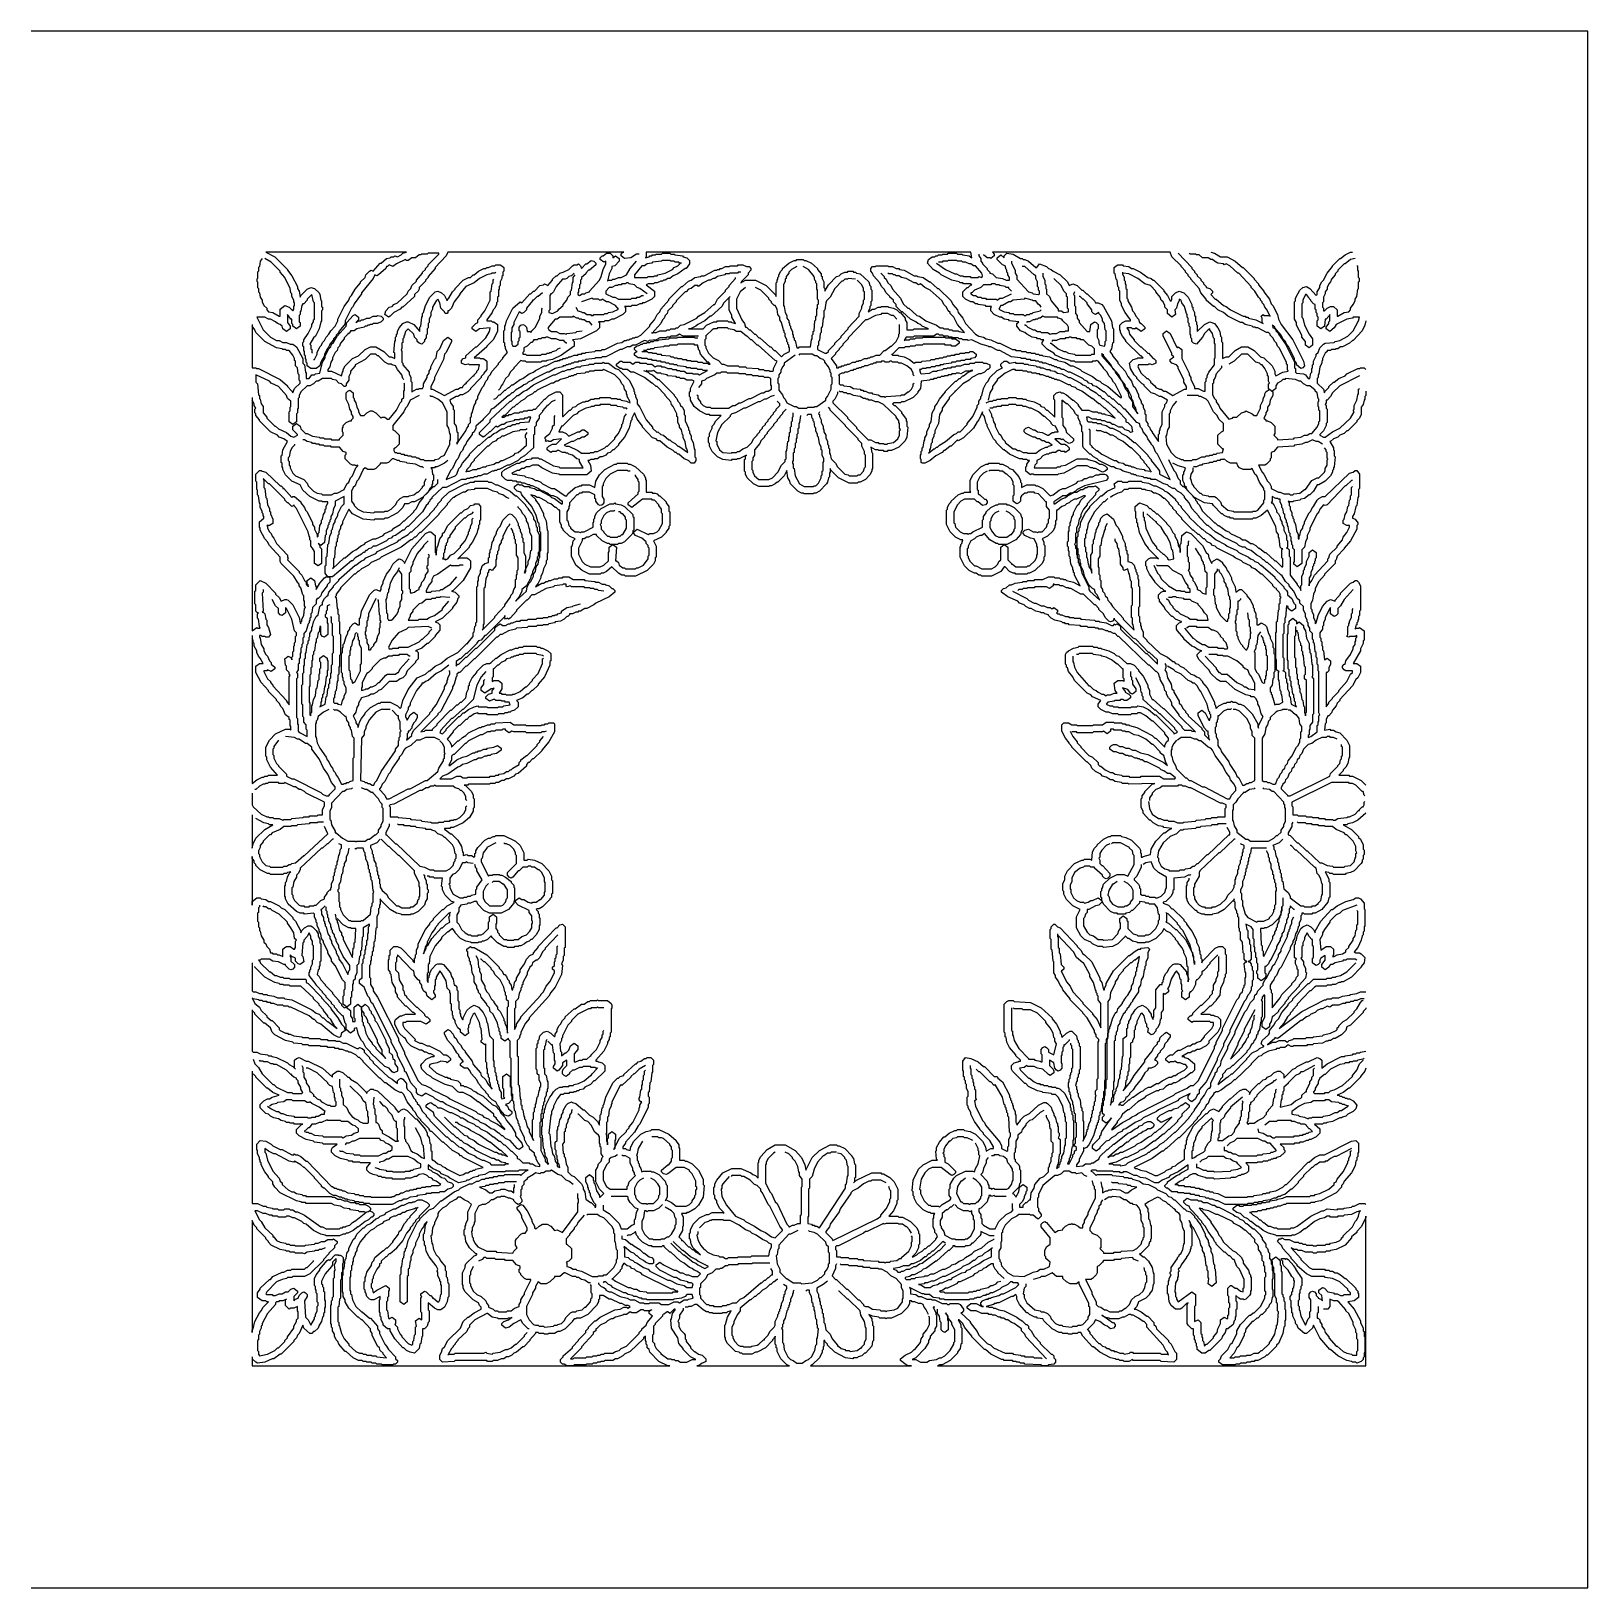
# Model space of a CAD drawing. Header units: metres. Extents: x 80 to 226, y 30 to 176.
import ezdxf

# ---------------------------------------------------------------- set-up
doc = ezdxf.new("R2010")
doc.units = ezdxf.units.M

msp = doc.modelspace()

# ---------------------------------------------------------------- linework, layer by layer
for points in [[(80, 30), (226.17, 30), (226.17, 176.17), (80, 176.17)], [(137.08, 155.24), (136.83, 155.24), (136.32, 154.9), (135.73, 154.82), (135.39, 155.07), (135.39, 155.24), (135.56, 155.41), (135.64, 155.41), (119.13, 155.41), (118.97, 155.07), (117.95, 153.97), (117.95, 153.89), (117.27, 153.12), (117.27, 153.04), (117.02, 152.79), (117.02, 152.7), (116.43, 152.11), (116.43, 151.94), (116.34, 151.77), (116, 151.43), (116, 151.26), (114.9, 150.25), (114.82, 150.25), (114.65, 150.08), (114.05, 149.74), (113.72, 149.4), (113.55, 149.31), (113.21, 149.57), (113.29, 149.91), (113.63, 150.25), (113.89, 150.33), (114.05, 150.5), (114.39, 150.67), (115.32, 151.52), (115.41, 151.77), (115.66, 152.02), (115.75, 152.28), (116.17, 152.7), (116.17, 152.79), (116.76, 153.46), (116.76, 153.55), (117.02, 153.8), (117.02, 153.89), (117.27, 154.14), (117.27, 154.22), (118.29, 155.24), (118.29, 155.33), (117.27, 155.33), (117.19, 155.24), (116.68, 155.24), (116.59, 155.16), (116.43, 155.16), (116.09, 154.9), (115.75, 154.9), (115.41, 154.65), (115.24, 154.65), (115.16, 154.73), (114.31, 154.31), (113.97, 154.06), (113.63, 154.22), (113.46, 154.06), (113.38, 154.06), (113.29, 153.89), (112.62, 153.29), (112.45, 153.21), (112.28, 153.29), (112.11, 152.95), (111.01, 151.6), (111.01, 151.52), (110.33, 150.58), (110.24, 150.33), (110.08, 150.16), (109.48, 148.98), (109.48, 148.72), (109.4, 148.55), (108.89, 147.96), (108.89, 147.87), (108.64, 147.62), (108.64, 147.54), (108.38, 147.28), (108.38, 147.2), (108.04, 146.77), (107.96, 146.52), (107.79, 146.35), (107.54, 145.84), (107.54, 145.67), (107.2, 145.08), (107.11, 144.74), (106.77, 144.49), (106.27, 144.49), (105.93, 144.74), (105.93, 145), (105.84, 145.08), (105.84, 145.33), (105.76, 145.42), (105.76, 145.67), (105.67, 145.76), (105.67, 146.1), (105.59, 146.18), (105.59, 146.52), (105.5, 146.6), (105.5, 146.94), (105.59, 147.03), (105.59, 147.2), (106.01, 147.79), (106.35, 148.47), (106.35, 148.64), (106.52, 148.89), (106.52, 149.06), (106.6, 149.14), (106.6, 150.67), (106.52, 150.75), (106.35, 151.43), (105.93, 151.01), (105.93, 150.92), (105.59, 150.58), (105.5, 150.58), (105.42, 150.41), (105.33, 149.91), (105.25, 149.82), (105.25, 149.57), (105.16, 149.48), (105.16, 148.89), (105.25, 148.81), (105.25, 148.47), (104.91, 148.21), (104.57, 148.47), (104.57, 148.64), (104.49, 148.72), (104.49, 149.14), (104.4, 149.14), (104.06, 149.57), (104.06, 148.81), (104.32, 148.47), (104.32, 148.21), (103.98, 147.96), (103.64, 148.21), (103.56, 148.47), (103.39, 148.64), (103.13, 148.72), (102.96, 148.89), (102.46, 149.14), (102.29, 149.14), (101.95, 149.31), (101.19, 149.31), (101.78, 148.13), (102.46, 147.45), (103.05, 147.11), (103.3, 147.11), (103.64, 146.94), (103.98, 146.94), (104.32, 146.77), (104.57, 146.77), (104.91, 146.52), (105.5, 145.42), (105.5, 145), (105.67, 144.83), (105.76, 144.15), (105.84, 144.06), (105.84, 143.56), (106.1, 143.56), (106.35, 143.9), (106.6, 143.9), (106.69, 143.98), (107.11, 144.06), (107.37, 145.08), (107.62, 145.5), (107.62, 145.67), (107.96, 146.35), (108.13, 146.52), (108.21, 146.77), (108.38, 146.94), (108.72, 147.54), (109.57, 148.47), (109.65, 148.81), (110.24, 149.48), (110.41, 149.57), (110.75, 149.31), (110.75, 149.06), (110.5, 148.81), (110.75, 148.98), (110.92, 148.98), (111.01, 149.06), (111.18, 149.06), (111.51, 149.23), (111.77, 149.23), (112.11, 149.4), (112.45, 149.4), (112.53, 149.48), (112.87, 149.4), (113.04, 149.23), (113.04, 149.06), (112.87, 148.89), (112.53, 148.72), (112.11, 148.72), (112.02, 148.64), (111.85, 148.64), (111.77, 148.55), (111.6, 148.55), (111.51, 148.47), (111.35, 148.47), (111.26, 148.38), (110.58, 148.21), (110.33, 148.04), (109.99, 148.04), (109.99, 147.96), (109.82, 147.79), (109.74, 147.79), (109.74, 147.71), (109.4, 147.37), (109.4, 147.28), (109.06, 146.86), (108.97, 146.6), (108.81, 146.44), (108.72, 146.18), (108.55, 146.01), (108.3, 145.5), (108.3, 145.33), (108.13, 145.08), (108.04, 144.66), (107.87, 144.4), (107.87, 144.23), (108.21, 144.23), (109.14, 143.81), (109.23, 144.15), (109.31, 144.23), (109.31, 144.4), (109.48, 144.74), (110.16, 145.42), (110.75, 145.67), (111.35, 146.27), (111.85, 146.52), (112.36, 146.52), (113.12, 146.1), (113.63, 145.59), (113.8, 145.59), (114.14, 145.42), (114.14, 145.93), (114.05, 146.01), (114.14, 147.03), (114.22, 147.11), (114.22, 147.45), (114.31, 147.54), (114.31, 147.71), (114.39, 147.79), (114.39, 147.96), (114.56, 148.3), (114.9, 148.72), (115.24, 148.89), (115.41, 148.89), (115.92, 148.64), (116.51, 147.96), (116.51, 148.38), (116.59, 148.47), (116.68, 149.31), (116.76, 149.4), (116.76, 149.65), (116.85, 149.74), (117.02, 150.41), (117.44, 151.18), (117.95, 151.68), (118.2, 151.77), (118.54, 151.6), (118.8, 151.35), (119.05, 150.84), (119.05, 150.92), (119.22, 151.09), (119.56, 151.68), (119.81, 151.94), (119.81, 152.02), (120.57, 152.79), (121.08, 153.04), (121.25, 153.04), (121.51, 153.29), (121.59, 153.29), (122.01, 153.63), (122.52, 153.89), (122.69, 153.89), (122.78, 153.97), (122.94, 153.97), (123.28, 154.14), (123.54, 154.14), (123.62, 154.22), (124.05, 154.22), (124.21, 154.14), (124.38, 153.97), (124.38, 153.63), (124.3, 153.55), (124.3, 153.21), (124.21, 153.12), (124.21, 152.95), (124.05, 152.62), (124.05, 152.28), (123.96, 152.19), (123.96, 151.94), (123.88, 151.85), (123.88, 151.26), (123.79, 151.18), (123.79, 150.75), (123.71, 150.67), (123.71, 150.5), (123.54, 150.16), (123.37, 149.99), (123.28, 149.74), (122.78, 149.06), (122.78, 148.98), (123.2, 148.98), (123.28, 148.89), (123.45, 148.89), (123.79, 148.64), (123.79, 147.96), (123.37, 147.2), (122.78, 146.6), (122.78, 146.52), (121.59, 145.5), (122.1, 145.5), (122.18, 145.42), (122.44, 145.42), (122.61, 145.33), (122.78, 145.17), (122.78, 144.4), (122.52, 144.06), (122.52, 143.98), (122.27, 143.73), (122.27, 143.64), (121.25, 142.63), (121.25, 142.54), (121, 142.29), (120.49, 142.03), (120.32, 142.03), (120.07, 141.86), (119.9, 141.86), (119.3, 141.52), (119.39, 141.27), (119.64, 140.93), (119.64, 140.68), (119.73, 140.59), (119.73, 139.32), (119.9, 139.07), (119.98, 138.56), (120.07, 138.48), (120.07, 137.63), (119.98, 137.55), (119.98, 137.38), (120.15, 137.71), (120.83, 138.65), (120.91, 138.9), (121.08, 139.07), (121.08, 139.24), (121.25, 139.41), (121.25, 139.92), (121.34, 140), (121.34, 140.25), (121.42, 140.34), (121.59, 141.02), (121.76, 141.27), (121.76, 141.44), (121.93, 141.69), (121.93, 141.86), (122.35, 142.71), (122.52, 142.88), (122.69, 143.3), (122.86, 143.47), (122.94, 143.73), (123.11, 143.9), (123.28, 144.23), (123.88, 144.91), (123.88, 145), (124.3, 145.42), (124.3, 145.5), (124.72, 146.01), (124.55, 146.35), (124.55, 146.52), (124.47, 146.6), (124.47, 146.86), (124.38, 146.94), (124.38, 148.04), (124.47, 148.13), (124.47, 148.47), (124.55, 148.55), (124.64, 148.98), (125.23, 150.16), (125.91, 150.75), (126.08, 150.67), (126.84, 151.52), (126.92, 151.52), (127.18, 151.77), (127.26, 151.77), (127.77, 152.28), (128.11, 152.36), (128.19, 152.45), (128.53, 152.28), (128.96, 152.79), (128.96, 152.87), (129.29, 153.21), (129.38, 153.21), (129.63, 153.46), (129.97, 153.55), (130.48, 153.8), (130.82, 154.14), (130.99, 154.22), (131.24, 154.22), (131.41, 154.31), (131.58, 154.14), (131.67, 153.89), (132.09, 154.31), (132.17, 154.31), (132.6, 154.65), (132.85, 154.56), (133.02, 154.39), (133.02, 154.22), (132.43, 153.72), (132.34, 153.72), (132.09, 153.46), (132.09, 153.38), (131.67, 153.04), (131.67, 152.87), (131.58, 152.79), (131.58, 152.45), (131.5, 152.36), (131.5, 152.02), (131.41, 151.94), (131.41, 151.68), (131.33, 151.6), (131.33, 151.43), (131.5, 151.35), (131.75, 151.52), (132, 151.52), (132.09, 151.6), (132.43, 151.68), (132.43, 151.77), (133.36, 152.79), (133.53, 153.12), (133.7, 153.8), (133.95, 154.31), (133.95, 154.56), (133.78, 154.48), (133.44, 154.73), (133.44, 154.9), (133.61, 155.07), (133.7, 155.07), (134.04, 155.33), (134.37, 155.33), (134.63, 155.07), (134.63, 154.9), (134.88, 155.07), (135.22, 154.82), (135.22, 154.56), (134.8, 154.14), (134.54, 154.06), (134.54, 153.89), (134.29, 153.38), (134.12, 152.7), (134.21, 152.79), (134.54, 152.79), (134.63, 152.87), (134.8, 152.87), (135.14, 153.04), (135.39, 153.04), (135.9, 153.29), (136.24, 153.89), (136.83, 154.56)], [(106.52, 145.33), (106.6, 145.33), (106.86, 145.84), (106.86, 146.01), (107.11, 146.52), (107.28, 146.69), (107.37, 146.94), (107.54, 147.11), (107.7, 147.45), (107.96, 147.71), (108.13, 148.04), (108.55, 148.47), (108.81, 148.98), (108.81, 149.14), (109.4, 150.33), (109.82, 150.92), (109.91, 151.18), (110.08, 151.35), (110.41, 151.94), (110.92, 152.53), (110.92, 152.62), (111.35, 153.04), (111.43, 153.29), (111.77, 153.63), (111.94, 153.72), (112.11, 153.63), (112.78, 154.39), (112.87, 154.39), (113.38, 154.82), (113.72, 154.9), (113.8, 154.99), (114.05, 154.99), (114.14, 155.07), (114.39, 154.99), (114.73, 155.16), (114.9, 155.33), (115.24, 155.41), (102.03, 155.41), (102.88, 154.99), (104.06, 153.8), (104.06, 153.72), (104.49, 153.21), (105, 152.19), (105, 152.02), (105.16, 151.77), (105.25, 151.18), (105.33, 151.35), (105.93, 151.94), (106.27, 152.11), (106.6, 152.02), (107.03, 151.6), (107.11, 151.43), (107.2, 150.92), (107.28, 150.84), (107.28, 150.33), (107.37, 150.25), (107.37, 149.99), (107.28, 149.91), (107.28, 148.98), (107.2, 148.89), (107.03, 148.21), (106.69, 147.54), (106.52, 147.37), (106.18, 146.77), (106.27, 146.69), (106.27, 146.35), (106.35, 146.27), (106.35, 146.01), (106.43, 145.93)], [(123.45, 141.61), (123.62, 141.69), (123.96, 142.03), (124.05, 142.03), (124.47, 142.46), (124.55, 142.46), (124.81, 142.71), (124.89, 142.71), (125.15, 142.96), (125.23, 142.96), (125.91, 143.47), (126.16, 143.56), (126.75, 143.98), (127.18, 144.15), (127.35, 144.32), (128.19, 144.74), (128.36, 144.74), (129.21, 145.17), (129.38, 145.17), (129.46, 145.25), (129.63, 145.25), (129.72, 145.33), (129.89, 145.33), (129.97, 145.42), (130.14, 145.42), (130.23, 145.5), (130.4, 145.5), (130.48, 145.59), (130.65, 145.59), (130.99, 145.76), (131.33, 145.76), (131.41, 145.84), (131.67, 145.84), (131.75, 145.93), (132, 145.93), (132.09, 146.01), (132.94, 146.1), (133.02, 146.18), (133.53, 146.18), (133.61, 146.27), (133.87, 146.27), (135.05, 146.86), (135.48, 146.94), (135.73, 147.11), (135.9, 147.11), (135.98, 147.2), (136.15, 147.2), (136.24, 147.28), (136.41, 147.28), (136.49, 147.37), (136.66, 147.37), (136.75, 147.45), (136.91, 147.45), (137.25, 147.62), (138.1, 148.47), (138.1, 148.55), (138.52, 149.06), (138.78, 149.57), (139.03, 149.82), (139.12, 150.08), (139.88, 150.92), (139.88, 151.01), (141.06, 152.19), (141.15, 152.19), (141.74, 152.7), (141.99, 152.79), (142.33, 153.04), (142.84, 153.12), (142.93, 153.21), (143.18, 153.21), (144.2, 153.72), (144.37, 153.72), (144.45, 153.8), (144.62, 153.8), (144.7, 153.89), (144.87, 153.89), (145.21, 154.06), (145.55, 154.06), (145.64, 154.14), (146.31, 154.14), (146.4, 154.22), (146.82, 154.22), (147.16, 154.06), (147.41, 154.06), (147.58, 153.89), (147.58, 153.72), (147.33, 153.46), (147.33, 153.29), (146.74, 152.7), (146.65, 152.53), (147.07, 152.79), (148.01, 152.79), (149.02, 152.28), (149.87, 151.43), (149.95, 151.26), (149.95, 152.53), (150.04, 152.62), (150.04, 152.79), (150.12, 152.87), (150.12, 153.04), (150.21, 153.12), (150.21, 153.29), (150.38, 153.63), (150.55, 153.8), (150.55, 153.89), (151.14, 154.39), (151.65, 154.65), (151.82, 154.65), (151.9, 154.73), (152.49, 154.73), (152.58, 154.65), (152.75, 154.65), (153.26, 154.39), (153.85, 153.89), (153.85, 153.8), (154.19, 153.38), (154.19, 153.21), (154.27, 153.12), (154.27, 152.95), (154.44, 152.62), (154.44, 152.11), (154.53, 152.02), (154.53, 151.77), (154.86, 152.36), (155.63, 153.12), (155.88, 153.21), (156.05, 153.38), (156.39, 153.55), (156.64, 153.55), (156.73, 153.63), (157.15, 153.63), (157.23, 153.55), (157.4, 153.55), (157.49, 153.46), (157.83, 153.38), (158.67, 152.62), (158.76, 152.28), (158.84, 152.19), (158.84, 151.94), (158.93, 151.85), (158.93, 150.84), (158.84, 150.75), (158.84, 150.41), (158.76, 150.33), (158.76, 150.16), (158.59, 149.82), (159.01, 150.08), (159.18, 150.08), (159.52, 150.25), (159.77, 150.25), (159.86, 150.33), (160.45, 150.33), (160.54, 150.25), (160.96, 150.16), (161.3, 149.99), (161.55, 149.74), (161.64, 149.74), (162.06, 149.23), (162.06, 149.06), (162.23, 148.81), (162.23, 148.13), (162.82, 148.13), (162.91, 148.21), (164.26, 148.21), (163.67, 148.47), (163.5, 148.64), (163.25, 148.72), (163.08, 148.89), (162.57, 149.14), (161.81, 149.82), (161.72, 149.82), (161.21, 150.33), (161.21, 150.5), (160.96, 150.75), (160.96, 150.92), (160.62, 151.18), (160.62, 151.26), (160.28, 151.6), (160.11, 151.94), (159.86, 152.19), (159.69, 152.53), (159.1, 153.21), (159.01, 153.46), (158.84, 153.63), (158.84, 153.89), (159.01, 154.06), (159.27, 154.06), (159.35, 154.14), (160.45, 154.14), (160.54, 154.06), (160.88, 154.06), (161.21, 153.89), (161.47, 153.89), (161.55, 153.8), (161.98, 153.72), (162.91, 153.21), (163.16, 153.21), (163.25, 153.12), (163.75, 153.04), (164.35, 152.62), (164.43, 152.62), (165.11, 152.02), (165.19, 152.02), (166.38, 150.84), (166.55, 150.5), (166.97, 149.99), (167.06, 149.74), (167.48, 149.23), (167.73, 148.72), (168.66, 147.71), (169, 147.54), (169.43, 147.45), (169.68, 147.28), (170.1, 147.2), (170.78, 146.86), (170.95, 146.86), (172.14, 146.27), (172.39, 146.27), (172.47, 146.18), (172.9, 146.18), (172.98, 146.1), (173.41, 146.1), (173.49, 146.01), (173.83, 146.01), (173.91, 145.93), (174.25, 145.93), (174.34, 145.84), (174.59, 145.84), (174.68, 145.76), (174.93, 145.76), (175.01, 145.67), (175.61, 145.59), (176.12, 145.33), (176.28, 145.33), (176.37, 145.25), (177.05, 145.08), (177.64, 144.74), (177.81, 144.74), (178.49, 144.4), (178.66, 144.23), (179.67, 143.73), (180.09, 143.39), (180.35, 143.3), (180.52, 143.13), (181.11, 142.79), (182.3, 141.78), (182.38, 141.78), (182.38, 141.86), (181.79, 143.05), (181.62, 143.22), (181.45, 143.56), (181.2, 143.81), (181.03, 144.15), (180.69, 144.49), (180.69, 144.57), (180.18, 145.17), (180.01, 145.25), (179.93, 145.17), (179.67, 145.17), (179.59, 145.08), (178.06, 145.08), (177.98, 145.17), (177.64, 145.17), (177.55, 145.25), (176.88, 145.42), (176.2, 145.76), (176.03, 145.93), (175.44, 146.27), (174.93, 146.77), (174.93, 146.94), (175.1, 147.2), (174.85, 147.2), (174.76, 147.28), (174.51, 147.28), (174.42, 147.37), (174, 147.45), (173.49, 147.71), (173.32, 147.87), (172.9, 148.04), (172.56, 148.47), (172.56, 148.72), (172.73, 148.89), (171.88, 148.98), (171.8, 149.06), (171.37, 149.14), (171.12, 149.31), (170.95, 149.31), (170.44, 149.57), (170.1, 149.91), (170.1, 150.16), (170.19, 150.33), (169.68, 150.33), (169.6, 150.41), (168.92, 150.5), (168.83, 150.58), (168.66, 150.58), (168.41, 150.75), (168.24, 150.75), (167.73, 151.01), (167.48, 151.26), (167.48, 151.68), (167.9, 152.11), (167.99, 152.11), (168.24, 152.36), (168.33, 152.36), (168.16, 152.45), (167.56, 152.45), (167.48, 152.53), (167.23, 152.53), (167.14, 152.62), (166.46, 152.79), (165.45, 153.29), (165.28, 153.46), (164.69, 153.8), (164.18, 154.39), (164.26, 154.73), (164.6, 154.99), (164.85, 154.99), (164.94, 155.07), (165.11, 155.07), (165.19, 155.16), (165.53, 155.16), (165.62, 155.24), (166.04, 155.24), (166.12, 155.33), (166.89, 155.33), (166.97, 155.24), (167.39, 155.24), (167.48, 155.16), (168.07, 155.07), (168.33, 154.9), (168.24, 155.41), (137.76, 155.41), (137.76, 154.99), (137.68, 154.9), (138.02, 154.99), (138.1, 155.07), (138.27, 155.07), (138.35, 155.16), (138.61, 155.16), (138.69, 155.24), (139.2, 155.24), (139.29, 155.33), (139.96, 155.33), (140.05, 155.24), (140.39, 155.24), (140.47, 155.16), (141.15, 155.07), (141.23, 154.99), (141.57, 154.9), (141.83, 154.65), (141.83, 154.31), (141.49, 153.89), (141.4, 153.89), (140.72, 153.38), (140.3, 153.21), (139.96, 152.95), (139.79, 152.95), (139.54, 152.79), (139.37, 152.79), (139.29, 152.7), (139.12, 152.7), (138.78, 152.53), (138.52, 152.53), (138.44, 152.45), (137.93, 152.45), (137.76, 152.36), (138.52, 151.77), (138.52, 151.26), (138.27, 151.01), (137.59, 150.67), (137.42, 150.67), (137.34, 150.58), (137.17, 150.58), (136.83, 150.41), (136.41, 150.41), (136.32, 150.33), (135.73, 150.33), (135.81, 150.25), (135.81, 149.82), (135.56, 149.57), (134.71, 149.14), (134.54, 149.14), (134.21, 148.98), (133.87, 148.98), (133.78, 148.89), (133.27, 148.89), (133.36, 148.81), (133.36, 148.3), (133.1, 148.04), (131.58, 147.28), (130.82, 147.2), (130.99, 147.03), (130.99, 146.6), (129.8, 145.76), (128.96, 145.33), (128.45, 145.25), (128.36, 145.17), (127.94, 145.17), (127.86, 145.08), (126.5, 145.08), (126.42, 145.17), (126.16, 145.17), (125.99, 145.25), (125.32, 144.57), (125.32, 144.49), (124.98, 144.15), (124.81, 143.81), (124.55, 143.56), (124.3, 143.05), (124.13, 142.88), (124.05, 142.63), (123.88, 142.46)], [(169, 155.24), (169, 155.07), (169.17, 154.82), (169.17, 154.56), (169.34, 154.39), (169.34, 154.31), (169.77, 153.89), (169.77, 153.8), (170.02, 153.55), (170.02, 153.46), (170.27, 153.38), (170.61, 153.04), (171.2, 152.95), (171.54, 152.79), (171.88, 152.79), (171.88, 153.04), (171.71, 153.29), (171.71, 153.46), (171.63, 153.55), (171.63, 153.72), (171.54, 153.8), (171.46, 154.14), (171.2, 154.22), (170.7, 154.73), (170.7, 154.9), (171.04, 155.16), (171.37, 154.9), (171.37, 155.07), (171.63, 155.33), (172.22, 155.24), (172.9, 154.82), (173.07, 154.82), (173.15, 154.73), (173.32, 154.73), (173.66, 154.56), (174.34, 153.97), (174.42, 153.97), (174.68, 154.31), (175.35, 154.06), (175.52, 153.89), (175.78, 153.8), (175.95, 153.63), (176.62, 153.29), (177.3, 152.62), (177.47, 152.28), (177.81, 152.45), (178.23, 152.28), (178.66, 151.85), (178.74, 151.85), (179.08, 151.52), (179.16, 151.52), (179.84, 150.84), (179.93, 150.67), (180.18, 150.67), (180.52, 150.5), (180.69, 150.33), (181.45, 148.98), (181.53, 148.3), (181.62, 148.21), (181.62, 146.94), (181.53, 146.86), (181.45, 146.35), (181.28, 146.1), (181.53, 145.76), (181.53, 145.67), (182.04, 145.08), (182.04, 145), (182.72, 144.23), (182.97, 143.73), (183.31, 143.3), (183.48, 142.88), (183.65, 142.71), (183.99, 142.03), (183.99, 141.86), (184.24, 141.44), (184.24, 141.27), (184.41, 141.02), (184.41, 140.85), (184.58, 140.51), (184.58, 140.25), (184.67, 140.17), (184.67, 139.58), (184.84, 139.32), (184.84, 139.15), (185.01, 138.98), (185.09, 138.73), (185.26, 138.56), (185.26, 138.48), (185.85, 137.63), (185.85, 138.31), (185.94, 138.39), (185.94, 138.65), (186.02, 138.73), (186.02, 138.9), (186.19, 139.24), (186.19, 140.42), (186.44, 140.93), (186.44, 141.1), (186.61, 141.27), (186.7, 141.52), (186.11, 141.86), (185.94, 141.86), (185.51, 142.12), (185.17, 142.2), (184.5, 142.88), (184.5, 142.96), (184.33, 143.05), (183.82, 143.56), (183.82, 143.64), (183.57, 143.9), (183.23, 144.49), (183.14, 145), (183.48, 145.33), (183.82, 145.42), (183.9, 145.5), (184.41, 145.5), (184.24, 145.67), (184.16, 145.67), (182.8, 147.03), (182.8, 147.11), (182.47, 147.54), (182.3, 147.87), (182.3, 148.04), (182.21, 148.13), (182.21, 148.55), (182.47, 148.81), (182.8, 148.98), (183.23, 148.98), (183.23, 149.06), (182.72, 149.74), (182.38, 150.41), (182.38, 150.58), (182.21, 150.92), (182.21, 151.77), (182.13, 151.85), (182.13, 152.11), (182.04, 152.19), (181.96, 152.79), (181.87, 152.87), (181.79, 153.38), (181.7, 153.46), (181.7, 153.97), (181.87, 154.14), (182.04, 154.22), (182.47, 154.22), (182.55, 154.14), (183.06, 154.06), (183.31, 153.89), (183.48, 153.89), (184.16, 153.55), (184.84, 153.04), (185.17, 152.95), (185.34, 152.79), (185.43, 152.79), (186.36, 151.85), (186.36, 151.77), (186.7, 151.35), (186.95, 150.84), (187.04, 150.84), (187.12, 151.01), (187.12, 151.26), (187.46, 151.6), (187.8, 151.77), (188.22, 151.6), (188.65, 151.18), (188.98, 150.5), (188.98, 150.33), (189.07, 150.25), (189.07, 150.08), (189.24, 149.74), (189.24, 149.48), (189.32, 149.4), (189.32, 148.98), (189.41, 148.89), (189.41, 148.64), (189.49, 148.55), (189.49, 147.96), (190.17, 148.64), (190.68, 148.89), (191.1, 148.72), (191.44, 148.3), (191.61, 147.96), (191.69, 147.54), (191.78, 147.45), (191.78, 147.03), (191.86, 146.94), (191.86, 145.42), (192.2, 145.59), (192.46, 145.59), (193.05, 146.18), (193.64, 146.52), (194.23, 146.52), (194.83, 146.18), (195.42, 145.59), (195.76, 145.5), (196.52, 144.74), (196.77, 144.23), (196.77, 143.98), (196.86, 143.81), (197.54, 144.15), (198.04, 144.23), (197.96, 144.4), (197.96, 144.83), (197.87, 144.91), (197.87, 145.08), (197.2, 146.44), (197.03, 146.6), (196.94, 146.86), (196.77, 147.03), (196.6, 147.37), (196.35, 147.62), (196.35, 147.71), (196.18, 147.87), (196.01, 147.87), (195.17, 148.3), (195, 148.3), (194.91, 148.38), (194.74, 148.38), (194.66, 148.47), (193.98, 148.64), (193.73, 148.81), (193.56, 148.81), (192.37, 149.4), (191.95, 149.74), (191.44, 149.99), (191.1, 150.33), (191.02, 150.33), (190.34, 150.92), (190.34, 151.01), (189.83, 151.6), (189.66, 152.02), (188.9, 152.87), (188.9, 152.95), (188.65, 153.21), (188.65, 153.29), (188.39, 153.55), (188.39, 153.63), (187.97, 154.06), (187.97, 154.14), (187.12, 154.99), (186.95, 155.41), (170.27, 155.41), (170.44, 155.24), (170.44, 155.07), (170.1, 154.82), (170.02, 154.9), (169.77, 154.9), (169.43, 155.16)], [(187.71, 155.33), (188.98, 153.97), (188.98, 153.89), (189.24, 153.63), (189.24, 153.55), (189.49, 153.29), (189.49, 153.21), (189.83, 152.87), (189.83, 152.79), (190.09, 152.53), (190.09, 152.45), (190.34, 152.19), (190.34, 152.11), (190.68, 152.02), (190.93, 151.77), (190.93, 151.6), (190.76, 151.43), (191.19, 151.01), (191.27, 151.01), (191.95, 150.41), (192.2, 150.33), (192.63, 149.99), (193.81, 149.4), (193.98, 149.4), (194.06, 149.31), (194.23, 149.31), (194.32, 149.23), (195, 149.06), (195.67, 148.72), (195.59, 148.81), (195.59, 149.23), (195.5, 149.4), (195.67, 149.57), (195.76, 149.48), (196.18, 149.48), (196.35, 149.4), (196.01, 150.08), (195.84, 150.25), (195.76, 150.5), (195.59, 150.67), (195.59, 150.75), (195.42, 150.92), (195.42, 151.01), (195.25, 151.18), (194.91, 151.77), (194.57, 152.11), (194.57, 152.19), (193.39, 153.46), (193.3, 153.46), (192.54, 154.14), (192.2, 154.31), (192.03, 154.22), (191.95, 154.31), (191.44, 154.39), (191.1, 154.56), (190.93, 154.73), (190.76, 154.73), (190.51, 154.9), (190, 154.9), (189.66, 155.16), (189.41, 155.16), (189.32, 155.24), (188.82, 155.24), (188.73, 155.33)], [(190.76, 155.41), (191.1, 155.33), (191.69, 154.99), (192.29, 154.99), (193.05, 154.56), (193.73, 153.97), (193.81, 153.97), (194.83, 152.95), (194.83, 152.87), (195.25, 152.45), (195.25, 152.36), (195.76, 151.77), (195.76, 151.68), (196.27, 151.01), (196.44, 150.58), (196.6, 150.41), (197.03, 149.57), (197.11, 149.14), (197.37, 148.64), (198.47, 147.2), (199.48, 145.17), (199.57, 144.74), (199.4, 144.57), (199.23, 144.49), (198.81, 144.83), (198.81, 145), (198.64, 145.25), (198.64, 145.42), (198.04, 146.6), (197.87, 146.77), (197.79, 147.03), (197.54, 147.28), (197.37, 147.62), (196.77, 148.3), (196.77, 148.38), (196.52, 148.55), (196.6, 148.47), (196.6, 148.3), (196.69, 148.3), (196.86, 148.13), (196.86, 148.04), (197.11, 147.79), (197.11, 147.71), (197.79, 146.77), (198.64, 145.08), (198.64, 144.57), (198.72, 144.49), (198.72, 144.15), (198.81, 144.06), (199.48, 143.98), (199.65, 143.9), (199.91, 143.56), (200.08, 143.56), (200.16, 144.06), (200.25, 144.15), (200.25, 144.49), (200.33, 144.57), (200.33, 144.83), (200.41, 144.91), (200.41, 145.17), (200.67, 145.67), (200.67, 145.84), (200.84, 146.01), (201.01, 146.44), (201.35, 146.77), (201.52, 146.86), (202.36, 146.94), (202.45, 147.03), (202.87, 147.11), (203.63, 147.54), (204.14, 148.04), (204.65, 148.98), (204.73, 149.31), (204.14, 149.31), (204.06, 149.23), (203.55, 149.14), (202.53, 148.64), (202.36, 148.3), (201.94, 147.96), (201.6, 148.21), (201.6, 148.38), (201.85, 148.72), (201.85, 148.89), (201.94, 148.98), (201.94, 149.57), (201.85, 149.4), (201.6, 149.14), (201.52, 149.14), (201.43, 148.47), (201.09, 148.21), (200.75, 148.47), (200.75, 148.98), (200.84, 149.06), (200.84, 149.31), (200.75, 149.4), (200.75, 149.65), (200.67, 149.74), (200.67, 149.99), (200.58, 150.08), (200.58, 150.5), (200.41, 150.58), (200.16, 150.84), (200.16, 150.92), (199.91, 151.18), (199.91, 151.26), (199.74, 151.43), (199.65, 151.43), (199.4, 150.92), (199.4, 150.67), (199.31, 150.58), (199.31, 149.31), (199.4, 149.23), (199.57, 148.55), (199.99, 147.71), (200.33, 147.28), (200.33, 146.69), (199.99, 146.44), (199.65, 146.69), (199.65, 147.03), (199.31, 147.45), (199.31, 147.62), (198.81, 148.55), (198.81, 148.81), (198.64, 149.14), (198.64, 150.75), (198.72, 150.84), (198.72, 151.09), (199.14, 151.85), (199.4, 152.11), (199.74, 152.19), (200.08, 152.02), (200.67, 151.35), (200.75, 151.43), (200.75, 151.68), (201.01, 152.11), (201.01, 152.28), (201.18, 152.62), (201.35, 152.79), (201.68, 153.46), (202.19, 154.06), (202.19, 154.14), (202.87, 154.82), (202.95, 154.82), (203.38, 155.16), (203.89, 155.41), (204.06, 155.41)], [(101.69, 154.82), (101.52, 154.56), (101.44, 154.06), (101.35, 153.97), (101.35, 153.63), (101.27, 153.55), (101.27, 152.95), (101.19, 152.87), (101.19, 152.7), (101.27, 152.62), (101.27, 152.11), (101.35, 152.02), (101.35, 151.68), (101.44, 151.6), (101.52, 151.18), (101.69, 150.92), (101.69, 150.75), (101.86, 150.41), (102.12, 150.16), (102.12, 149.99), (102.29, 149.82), (102.71, 149.74), (103.3, 149.4), (103.39, 149.4), (103.39, 150.08), (103.81, 150.41), (104.23, 150.25), (104.57, 149.91), (104.66, 150.08), (104.66, 150.33), (104.74, 150.41), (104.74, 150.67), (104.66, 150.75), (104.66, 150.92), (104.49, 151.26), (104.49, 151.52), (104.4, 151.6), (104.32, 152.02), (103.81, 153.04), (103.39, 153.55), (103.39, 153.63), (102.54, 154.48), (101.95, 154.82)], [(123.62, 153.55), (123.54, 153.46), (123.28, 153.46), (123.2, 153.38), (122.78, 153.29), (122.1, 152.95), (121.59, 152.53), (120.83, 152.19), (120.24, 151.52), (120.24, 151.43), (119.73, 150.75), (119.47, 150.16), (119.22, 149.91), (119.13, 149.91), (119.13, 149.74), (119.05, 149.65), (118.88, 149.65), (118.8, 149.82), (118.46, 150.16), (118.37, 150.67), (118.2, 151.01), (118.03, 150.84), (117.7, 150.25), (117.7, 150.08), (117.53, 149.74), (117.53, 149.48), (117.36, 149.14), (117.36, 148.81), (117.27, 148.72), (117.27, 148.3), (117.19, 148.21), (117.19, 147.71), (117.1, 147.62), (117.1, 147.37), (116.93, 147.2), (116.93, 147.03), (116.68, 146.77), (116.43, 146.86), (116.26, 147.03), (116.26, 147.2), (116, 147.45), (115.92, 147.71), (115.41, 148.21), (115.16, 147.96), (115.07, 147.62), (114.99, 147.54), (114.99, 147.37), (114.9, 147.28), (114.9, 146.94), (114.82, 146.86), (114.82, 146.35), (114.73, 146.27), (114.82, 146.1), (114.82, 145.08), (114.9, 145), (114.9, 144.83), (115.49, 144.15), (115.49, 143.98), (115.66, 143.64), (115.66, 143.3), (115.75, 143.22), (115.75, 142.29), (116.17, 142.54), (116.34, 142.54), (116.43, 142.63), (116.76, 142.63), (116.85, 142.79), (116.85, 143.05), (117.19, 143.64), (117.19, 143.81), (117.36, 144.06), (117.36, 144.23), (117.53, 144.49), (117.53, 144.66), (117.86, 145.33), (118.03, 145.5), (118.12, 146.1), (118.37, 146.35), (118.71, 147.11), (119.13, 147.45), (119.47, 147.2), (119.47, 147.03), (118.97, 146.01), (118.8, 145.84), (118.71, 145.33), (117.86, 143.64), (117.86, 143.47), (117.53, 142.79), (117.53, 142.54), (117.7, 142.54), (118.8, 141.95), (119.9, 142.54), (120.07, 142.54), (120.32, 142.71), (120.49, 142.71), (120.57, 142.88), (120.74, 143.05), (120.83, 143.05), (120.91, 143.22), (121.51, 143.81), (121.59, 143.81), (121.59, 143.9), (121.84, 144.15), (121.84, 144.23), (122.01, 144.4), (122.1, 144.83), (121.17, 144.83), (121.08, 144.91), (120.74, 144.83), (120.4, 145), (120.4, 145.25), (120.57, 145.42), (120.83, 145.5), (120.83, 145.67), (121.76, 146.52), (121.84, 146.52), (122.69, 147.37), (123.03, 147.96), (123.11, 148.3), (122.1, 148.21), (121.76, 147.96), (121.42, 148.21), (121.42, 148.38), (121.76, 148.72), (121.93, 148.81), (121.93, 149.06), (122.27, 149.4), (122.27, 149.48), (122.61, 149.91), (123.11, 150.92), (123.11, 151.68), (123.2, 151.77), (123.28, 152.45), (123.37, 152.53), (123.37, 152.79), (123.45, 152.87)], [(141.06, 154.39), (140.89, 154.39), (140.81, 154.48), (140.47, 154.48), (140.39, 154.56), (140.05, 154.56), (139.96, 154.65), (139.29, 154.65), (139.2, 154.56), (138.35, 154.48), (138.27, 154.39), (137.85, 154.31), (137.59, 154.14), (137.34, 154.14), (136.66, 153.29), (136.66, 153.04), (137.85, 153.04), (137.93, 153.12), (138.44, 153.12), (138.52, 153.21), (138.78, 153.21), (138.86, 153.29), (139.54, 153.46), (140.22, 153.8), (140.39, 153.97), (140.72, 154.14), (140.98, 154.39)], [(146.65, 153.55), (146.4, 153.55), (146.31, 153.46), (145.64, 153.46), (145.55, 153.38), (145.21, 153.38), (145.13, 153.29), (144.45, 153.12), (144.2, 152.95), (144.03, 152.95), (143.77, 152.79), (143.6, 152.79), (143.1, 152.53), (142.67, 152.19), (142.59, 152.28), (142.33, 152.28), (141.99, 152.02), (141.74, 151.94), (141.49, 151.68), (141.4, 151.68), (140.56, 150.84), (140.56, 150.75), (140.22, 150.41), (140.22, 150.33), (139.79, 149.91), (139.71, 149.65), (139.54, 149.48), (139.45, 149.23), (139.29, 149.06), (139.12, 148.72), (138.27, 147.79), (138.35, 147.87), (138.69, 147.87), (139.03, 148.04), (139.62, 148.04), (139.71, 148.13), (139.96, 148.13), (140.05, 148.21), (140.47, 148.21), (140.56, 148.3), (140.72, 148.3), (140.98, 148.55), (141.32, 148.64), (142.5, 149.23), (142.67, 149.4), (143.26, 149.74), (144.11, 150.5), (144.2, 150.5), (144.45, 151.01), (145.21, 151.77), (145.21, 151.85), (145.55, 152.19), (145.55, 152.28), (146.14, 152.95), (146.14, 153.04)], [(151.9, 154.06), (151.39, 153.8), (151.14, 153.55), (151.14, 153.46), (150.88, 153.12), (150.88, 152.95), (150.8, 152.87), (150.8, 152.7), (150.63, 152.36), (150.63, 150.41), (150.72, 150.33), (150.8, 149.74), (150.97, 149.48), (150.97, 149.23), (151.14, 148.98), (151.14, 148.81), (151.22, 148.72), (151.22, 148.55), (151.31, 148.47), (151.31, 148.3), (151.48, 147.96), (151.48, 147.71), (151.56, 147.62), (151.56, 147.45), (151.65, 147.37), (151.65, 147.2), (151.73, 147.11), (151.9, 146.44), (152.07, 146.44), (152.15, 146.52), (153.17, 146.52), (153.26, 147.2), (153.34, 147.28), (153.34, 147.62), (153.42, 147.71), (153.42, 147.96), (153.51, 148.04), (153.59, 148.98), (153.68, 149.06), (153.68, 149.4), (153.76, 149.48), (153.76, 150.08), (153.85, 150.16), (153.85, 150.5), (153.93, 150.58), (153.93, 150.92), (153.85, 151.01), (153.85, 151.85), (153.76, 151.94), (153.76, 152.45), (153.68, 152.53), (153.68, 152.7), (153.59, 152.79), (153.51, 153.12), (153, 153.8), (152.49, 154.06)], [(165.02, 154.39), (165.87, 153.8), (166.72, 153.38), (166.89, 153.38), (167.23, 153.21), (167.48, 153.21), (167.56, 153.12), (168.16, 153.12), (168.24, 153.04), (168.92, 153.04), (169, 153.12), (169.26, 153.04), (169.34, 153.21), (169.26, 153.46), (168.66, 154.14), (168.5, 154.14), (168.24, 154.31), (168.07, 154.31), (167.73, 154.48), (167.48, 154.48), (167.39, 154.56), (166.97, 154.56), (166.89, 154.65), (166.12, 154.65), (166.04, 154.56), (165.62, 154.56), (165.53, 154.48), (165.19, 154.48)], [(172.05, 154.56), (172.05, 154.39), (172.39, 153.72), (172.39, 153.46), (172.56, 153.21), (172.56, 152.87), (173.66, 151.68), (174, 151.6), (174.08, 151.52), (174.59, 151.43), (174.68, 151.52), (174.68, 151.77), (174.59, 151.85), (174.59, 152.11), (174.51, 152.19), (174.51, 152.62), (174.34, 152.95), (174.34, 153.21), (174.17, 153.29), (173.32, 154.06), (173.07, 154.06)], [(182.47, 153.55), (182.47, 153.38), (182.63, 153.04), (182.63, 152.79), (182.72, 152.7), (182.72, 152.45), (182.8, 152.36), (182.8, 152.02), (182.89, 151.94), (182.89, 151.09), (182.97, 151.01), (182.97, 150.84), (183.31, 150.25), (183.4, 149.91), (183.57, 149.74), (183.74, 149.4), (183.99, 149.14), (184.07, 148.81), (184.24, 148.72), (184.58, 148.38), (184.58, 148.21), (184.24, 147.96), (183.74, 148.3), (183.65, 148.21), (183.4, 148.21), (183.31, 148.3), (182.89, 148.3), (183.06, 148.04), (183.14, 147.71), (183.57, 147.2), (183.57, 147.11), (184.16, 146.52), (184.24, 146.52), (184.84, 145.93), (184.92, 145.93), (185.34, 145.42), (185.43, 145.42), (185.6, 145.25), (185.6, 145), (185.26, 144.83), (185.09, 144.91), (184.92, 144.91), (184.84, 144.83), (183.99, 144.83), (183.9, 144.66), (184.24, 144.06), (184.75, 143.56), (184.84, 143.56), (185.09, 143.3), (185.09, 143.22), (185.51, 142.88), (185.6, 142.71), (185.94, 142.54), (186.11, 142.54), (186.36, 142.37), (186.53, 142.37), (187.21, 141.95), (188.31, 142.54), (188.48, 142.54), (188.48, 142.79), (188.22, 143.22), (188.22, 143.47), (187.71, 144.49), (187.71, 144.66), (187.55, 144.83), (187.12, 145), (186.95, 145.17), (186.95, 145.33), (187.29, 145.59), (187.12, 145.76), (187.12, 145.93), (186.28, 147.54), (186.28, 147.79), (186.61, 148.04), (186.95, 147.79), (187.55, 146.52), (187.63, 146.44), (187.71, 146.52), (188.05, 146.27), (188.05, 145.42), (188.73, 144.06), (188.73, 143.9), (188.9, 143.64), (188.9, 143.47), (189.24, 142.79), (189.24, 142.63), (189.58, 142.63), (190.09, 142.37), (190.25, 142.37), (190.25, 143.22), (190.34, 143.3), (190.34, 143.56), (190.42, 143.64), (190.42, 143.81), (190.59, 144.15), (191.1, 144.83), (191.1, 145.42), (191.19, 145.5), (191.19, 146.77), (191.1, 146.86), (191.1, 147.28), (191.02, 147.37), (190.93, 147.79), (190.68, 148.13), (190.68, 148.21), (190.51, 148.13), (190.17, 147.79), (190, 147.45), (189.41, 146.77), (189.15, 146.86), (188.98, 147.03), (188.98, 147.28), (188.9, 147.37), (188.9, 147.62), (188.82, 147.71), (188.82, 148.38), (188.73, 148.47), (188.73, 148.72), (188.65, 148.81), (188.65, 149.23), (188.56, 149.31), (188.56, 149.57), (188.48, 149.65), (188.31, 150.33), (188.05, 150.67), (187.97, 150.92), (187.8, 151.01), (187.8, 150.84), (187.63, 150.58), (187.55, 150.16), (187.38, 149.99), (187.46, 149.57), (187.12, 149.31), (186.7, 149.65), (186.7, 149.99), (186.44, 150.25), (186.44, 150.41), (186.28, 150.75), (186.11, 150.92), (186.02, 151.18), (185.6, 151.68), (185.6, 151.77), (185.09, 152.28), (184.58, 152.45), (183.9, 152.95), (183.06, 153.38), (182.55, 153.46)], [(204.31, 154.82), (203.89, 154.73), (203.38, 154.31), (203.29, 154.31), (202.7, 153.72), (202.7, 153.63), (202.45, 153.38), (202.45, 153.29), (202.11, 152.87), (202.02, 152.62), (201.85, 152.45), (201.68, 152.11), (201.68, 151.94), (201.52, 151.68), (201.52, 151.52), (201.35, 151.18), (201.35, 150.75), (201.26, 150.67), (201.26, 150.25), (201.35, 150.16), (201.35, 149.91), (201.43, 149.91), (201.68, 150.16), (202.02, 150.33), (202.28, 150.33), (202.62, 149.99), (202.62, 149.4), (202.7, 149.4), (203.29, 149.74), (203.72, 149.82), (203.89, 149.99), (203.89, 150.16), (204.14, 150.5), (204.31, 150.84), (204.31, 151.01), (204.48, 151.26), (204.56, 151.94), (204.65, 152.02), (204.65, 152.62), (204.73, 152.7), (204.73, 152.95), (204.65, 153.04), (204.65, 153.63), (204.56, 153.72), (204.56, 154.06), (204.48, 154.14)], [(130.99, 153.46), (130.73, 153.21), (130.48, 153.12), (130.31, 152.95), (130.14, 152.87), (129.89, 152.87), (129.29, 152.19), (129.04, 151.68), (128.87, 151.52), (128.79, 151.52), (128.7, 151.35), (128.7, 149.99), (128.62, 149.91), (128.62, 149.74), (128.96, 149.65), (129.46, 149.91), (129.55, 150.08), (129.97, 150.41), (129.97, 150.5), (130.31, 150.92), (130.4, 151.18), (130.65, 151.43), (130.65, 151.77), (130.73, 151.85), (130.82, 152.53), (130.9, 152.62), (130.9, 153.04), (131.07, 153.29)], [(137.85, 151.52), (137.17, 152.02), (136.91, 152.11), (136.66, 152.36), (136.15, 152.45), (136.07, 152.53), (135.9, 152.53), (135.81, 152.45), (135.48, 152.45), (135.39, 152.36), (135.14, 152.36), (135.05, 152.28), (134.88, 152.28), (134.54, 152.11), (134.29, 152.11), (133.95, 151.77), (133.95, 151.52), (134.63, 151.18), (134.8, 151.18), (135.14, 151.01), (136.32, 151.01), (136.41, 151.09), (136.83, 151.09), (136.91, 151.18), (137.08, 151.18), (137.34, 151.35), (137.51, 151.35)], [(147.07, 152.11), (146.57, 151.68), (146.23, 151.01), (146.23, 150.16), (146.74, 149.06), (146.99, 148.72), (147.07, 148.38), (147.16, 148.38), (147.41, 148.13), (147.5, 148.13), (147.92, 147.71), (148.01, 147.71), (148.34, 147.37), (148.43, 147.37), (149.36, 146.52), (149.45, 146.52), (149.78, 146.18), (149.87, 146.18), (150.46, 145.59), (150.72, 145.84), (151.22, 146.1), (151.22, 146.44), (151.14, 146.52), (151.14, 146.69), (151.05, 146.77), (151.05, 146.94), (150.97, 147.03), (150.97, 147.2), (150.8, 147.54), (150.8, 147.79), (150.72, 147.87), (150.72, 148.04), (150.63, 148.13), (150.46, 148.81), (150.29, 149.06), (150.29, 149.31), (150.12, 149.57), (150.04, 150.08), (149.87, 150.41), (149.78, 150.41), (149.53, 150.67), (149.53, 150.75), (149.28, 151.01), (149.28, 151.09), (148.51, 151.85), (148.01, 152.11)], [(157.4, 152.87), (156.73, 152.95), (156.64, 152.87), (156.39, 152.87), (156.22, 152.7), (156.13, 152.7), (155.46, 152.02), (155.03, 151.18), (154.69, 150.84), (154.61, 150.67), (154.53, 149.99), (154.44, 149.91), (154.44, 149.31), (154.36, 149.23), (154.27, 148.38), (154.19, 148.3), (154.19, 147.87), (154.1, 147.79), (154.02, 147.11), (153.93, 147.03), (153.93, 146.69), (153.85, 146.6), (153.85, 146.27), (154.53, 145.93), (154.69, 145.93), (154.86, 146.1), (154.86, 146.18), (155.46, 146.77), (155.46, 146.86), (156.05, 147.45), (156.05, 147.54), (156.73, 148.21), (156.73, 148.3), (157.74, 149.4), (157.74, 149.65), (158, 150.16), (158, 150.33), (158.17, 150.67), (158.17, 150.92), (158.25, 151.01), (158.25, 151.68), (158.17, 151.77), (158.17, 152.02), (158, 152.36), (157.57, 152.79)], [(159.77, 153.46), (160.11, 153.12), (160.11, 153.04), (160.28, 152.87), (160.45, 152.53), (160.71, 152.28), (160.88, 151.94), (161.64, 151.09), (161.89, 150.58), (162.31, 150.16), (162.4, 150.16), (163.16, 149.48), (163.42, 149.4), (164.01, 148.98), (165.02, 148.55), (165.36, 148.3), (165.62, 148.3), (165.7, 148.21), (166.12, 148.21), (166.21, 148.13), (166.46, 148.13), (166.55, 148.04), (167.06, 148.04), (167.14, 147.96), (167.65, 147.87), (166.97, 148.64), (166.63, 149.31), (166.29, 149.65), (166.29, 149.74), (166.12, 149.91), (165.96, 150.25), (165.7, 150.5), (165.53, 150.84), (164.43, 151.85), (163.92, 152.11), (163.5, 152.45), (163.33, 152.36), (163.08, 152.53), (162.91, 152.53), (162.15, 152.95), (161.72, 153.04), (161.47, 153.21), (161.21, 153.21), (161.13, 153.29), (160.96, 153.29), (160.88, 153.38), (160.54, 153.38), (160.45, 153.46)], [(172.05, 151.77), (171.8, 152.02), (171.8, 152.11), (171.54, 152.11), (171.46, 152.19), (170.95, 152.28), (170.87, 152.36), (170.61, 152.36), (170.53, 152.45), (170.19, 152.45), (170.1, 152.36), (169.43, 152.36), (169.17, 152.11), (168.58, 151.85), (168.33, 151.6), (168.24, 151.6), (168.24, 151.52), (168.5, 151.35), (168.66, 151.35), (168.92, 151.18), (169.17, 151.18), (169.26, 151.09), (169.6, 151.09), (169.68, 151.01), (170.61, 151.01), (170.7, 150.92), (170.95, 151.09), (171.2, 151.09), (172.05, 151.52)], [(175.01, 153.46), (175.01, 153.12), (175.18, 152.79), (175.18, 152.45), (175.27, 152.36), (175.27, 152.02), (175.35, 151.94), (175.35, 151.52), (175.61, 151.26), (175.78, 150.84), (176.45, 150.08), (176.45, 149.91), (176.71, 149.91), (176.96, 149.74), (177.39, 149.82), (177.39, 150.08), (177.3, 150.16), (177.3, 151.18), (177.22, 151.26), (177.22, 151.52), (176.96, 151.77), (176.71, 152.28), (176.03, 152.95)], [(128.02, 151.6), (127.6, 151.26), (127.52, 151.26), (127.18, 150.92), (127.09, 150.92), (127.09, 150.84), (126.5, 150.16), (126.5, 149.99), (126.25, 149.74), (126.08, 149.65), (125.82, 149.82), (125.32, 148.81), (125.32, 148.64), (125.15, 148.3), (125.15, 147.96), (125.06, 147.87), (125.06, 147.11), (125.15, 147.03), (125.15, 146.77), (125.23, 146.6), (125.48, 146.6), (125.74, 146.77), (125.74, 147.03), (125.82, 147.11), (125.82, 147.37), (125.91, 147.45), (125.91, 147.96), (125.82, 148.04), (125.82, 148.38), (125.99, 148.55), (126.16, 148.64), (126.33, 148.55), (126.5, 148.38), (126.59, 147.96), (126.84, 147.96), (126.92, 147.87), (127.01, 148.04), (127.35, 148.38), (127.77, 149.23), (127.77, 149.4), (127.94, 149.74), (127.94, 150.08), (128.02, 150.16)], [(131.16, 150.25), (131.33, 149.91), (131.67, 149.82), (131.75, 149.74), (131.92, 149.74), (132.17, 149.57), (132.51, 149.57), (132.6, 149.48), (132.77, 149.48), (132.85, 149.57), (133.78, 149.57), (133.87, 149.65), (134.12, 149.65), (134.21, 149.74), (134.63, 149.82), (135.14, 150.08), (134.88, 150.41), (134.21, 150.75), (134.04, 150.75), (133.61, 151.01), (133.53, 150.92), (133.36, 150.92), (133.27, 151.01), (132.77, 151.01), (132.68, 151.09), (131.67, 150.75)], [(145.64, 151.26), (145.04, 150.67), (144.87, 150.33), (143.86, 149.4), (143.77, 149.4), (143.26, 148.98), (142.59, 148.64), (142.42, 148.47), (141.91, 148.21), (141.74, 148.21), (143.1, 148.21), (143.43, 148.55), (144.11, 148.89), (144.37, 148.89), (144.45, 148.98), (145.38, 148.98), (145.47, 148.89), (145.72, 148.89), (145.8, 148.81), (146.14, 148.72), (145.8, 149.31), (145.8, 149.48), (145.55, 149.99), (145.55, 151.18)], [(174.85, 150.25), (174.76, 150.41), (174.59, 150.5), (174.34, 150.84), (174.08, 150.84), (174, 150.92), (173.32, 151.09), (173.24, 151.01), (172.22, 150.92), (171.97, 150.75), (171.8, 150.75), (171.2, 150.41), (171.04, 150.41), (170.87, 150.08), (171.37, 149.82), (171.8, 149.74), (171.88, 149.65), (172.22, 149.65), (172.31, 149.57), (173.15, 149.57), (173.24, 149.48), (173.41, 149.48), (173.49, 149.57), (173.74, 149.57), (173.83, 149.65), (174, 149.65), (174.08, 149.74), (174.76, 149.91), (174.85, 149.99)], [(177.98, 151.68), (177.89, 151.43), (177.98, 151.35), (177.98, 150.41), (178.06, 150.33), (178.06, 149.65), (178.23, 149.48), (178.23, 149.23), (178.4, 148.98), (178.4, 148.81), (179.16, 147.96), (179.42, 147.96), (179.5, 148.64), (179.84, 148.89), (180.01, 148.81), (180.18, 148.64), (180.18, 148.21), (180.09, 148.13), (180.09, 147.45), (180.26, 147.11), (180.26, 146.86), (180.35, 146.69), (180.77, 146.6), (180.86, 146.77), (180.86, 147.03), (180.94, 147.11), (180.94, 148.04), (180.86, 148.13), (180.77, 148.72), (180.6, 148.98), (180.6, 149.14), (180.43, 149.48), (180.26, 149.65), (180.26, 149.74), (179.93, 149.57), (179.76, 149.65), (179.59, 149.82), (179.59, 149.99), (179.16, 150.58), (179.16, 150.67), (178.82, 151.01), (178.74, 151.01), (178.49, 151.26), (178.4, 151.26)], [(132.68, 148.55), (132.43, 148.89), (132.17, 148.89), (131.92, 149.06), (131.75, 149.06), (131.67, 149.14), (131.5, 149.14), (131.41, 149.23), (131.24, 149.23), (130.9, 149.4), (130.82, 149.31), (129.63, 149.31), (129.38, 149.14), (129.21, 149.14), (128.53, 148.3), (128.62, 148.13), (128.87, 147.96), (129.29, 147.96), (129.63, 147.79), (130.06, 147.79), (130.23, 147.71), (130.31, 147.79), (131.16, 147.87), (131.24, 147.96), (131.75, 148.04)], [(161.3, 149.14), (160.96, 149.48), (160.79, 149.48), (160.45, 149.65), (159.86, 149.65), (159.77, 149.57), (159.27, 149.48), (158.5, 149.06), (158.34, 149.06), (156.73, 147.37), (156.73, 147.28), (156.22, 146.77), (156.22, 146.69), (155.88, 146.35), (155.88, 146.27), (155.54, 145.93), (155.54, 145.84), (155.12, 145.42), (155.63, 144.74), (155.63, 144.57), (155.8, 144.57), (155.88, 144.66), (156.05, 144.66), (156.13, 144.74), (156.3, 144.74), (156.39, 144.83), (156.56, 144.83), (156.64, 144.91), (156.81, 144.91), (157.15, 145.08), (157.4, 145.08), (157.49, 145.17), (157.66, 145.17), (157.74, 145.25), (157.91, 145.25), (158.25, 145.42), (158.5, 145.42), (158.59, 145.5), (158.76, 145.5), (158.84, 145.59), (159.01, 145.59), (159.35, 145.76), (159.69, 145.76), (160.11, 146.18), (160.2, 146.18), (160.71, 146.6), (160.79, 146.6), (161.21, 147.03), (161.47, 147.54), (161.47, 147.71), (161.55, 147.79), (161.55, 148.64)], [(173.32, 148.64), (173.32, 148.55), (173.41, 148.55), (173.58, 148.38), (174.08, 148.13), (174.25, 148.13), (174.51, 147.96), (174.76, 147.96), (174.85, 147.87), (175.44, 147.87), (175.69, 147.71), (175.86, 147.79), (176.28, 147.79), (176.62, 147.96), (177.05, 147.96), (177.13, 148.04), (177.39, 148.04), (177.39, 148.38), (177.3, 148.55), (176.88, 148.98), (176.79, 149.14), (176.45, 149.23), (176.37, 149.31), (175.18, 149.31), (175.01, 149.4), (174.76, 149.23), (174.59, 149.23), (174.51, 149.14), (174.34, 149.14), (174.25, 149.06), (174.08, 149.06), (173.74, 148.89), (173.49, 148.89), (173.49, 148.81)], [(100.76, 148.64), (100.76, 144.57), (101.1, 144.57), (101.19, 144.49), (101.35, 144.49), (103.39, 143.47), (104.06, 142.88), (104.06, 142.79), (104.49, 142.37), (104.57, 142.2), (104.74, 142.63), (105.25, 143.13), (105.25, 143.3), (105.16, 143.39), (105.16, 143.9), (105.08, 143.98), (105, 144.57), (104.83, 144.74), (104.83, 145.17), (104.74, 145.25), (104.74, 145.42), (104.57, 145.76), (104.23, 146.18), (103.98, 146.18), (103.89, 146.27), (103.64, 146.27), (103.56, 146.35), (103.05, 146.44), (101.95, 147.03), (101.1, 147.87), (101.02, 148.13), (100.76, 148.47)], [(142.67, 147.54), (141.23, 147.54), (140.89, 147.71), (140.56, 147.54), (140.05, 147.54), (139.96, 147.45), (139.71, 147.45), (139.62, 147.37), (139.03, 147.37), (138.69, 147.2), (138.02, 147.11), (137.93, 147.03), (137.59, 147.11), (136.75, 146.69), (136.49, 146.69), (136.24, 146.52), (135.98, 146.52), (135.48, 146.27), (135.31, 146.27), (133.95, 145.59), (133.61, 145.59), (133.53, 145.5), (133.02, 145.5), (132.94, 145.42), (132.09, 145.33), (132, 145.25), (131.75, 145.25), (131.67, 145.17), (131.41, 145.17), (131.33, 145.08), (130.99, 145.08), (130.9, 145), (130.73, 145), (130.65, 144.91), (130.48, 144.91), (130.4, 144.83), (130.23, 144.83), (130.14, 144.74), (129.97, 144.74), (129.89, 144.66), (129.21, 144.49), (128.62, 144.15), (128.45, 144.15), (127.26, 143.56), (127.09, 143.39), (126.67, 143.22), (126.5, 143.05), (126.25, 142.96), (126.08, 142.79), (125.48, 142.46), (125.23, 142.2), (125.15, 142.2), (124.89, 141.95), (124.81, 141.95), (123.45, 140.76), (123.2, 140.68), (123.03, 140.34), (122.44, 139.75), (122.44, 139.66), (121.76, 139.07), (121.76, 138.9), (121.59, 138.56), (121.42, 138.39), (121.42, 138.31), (120.91, 137.63), (120.83, 137.38), (120.66, 137.21), (120.49, 136.78), (120.32, 136.61), (120.07, 136.02), (119.9, 135.85), (119.56, 135.09), (119.39, 134.92), (118.97, 134.07), (119.81, 134.41), (119.98, 134.58), (120.15, 135.09), (120.32, 135.26), (120.49, 135.6), (121.17, 136.36), (121.17, 136.44), (122.01, 137.29), (122.1, 137.29), (122.94, 138.05), (123.03, 138.05), (123.45, 138.39), (123.71, 138.48), (123.88, 138.65), (124.21, 138.82), (124.38, 138.82), (124.81, 139.07), (124.98, 139.07), (125.23, 139.24), (125.48, 139.24), (125.57, 139.32), (125.82, 139.32), (125.91, 139.41), (126.75, 139.49), (126.92, 139.92), (126.67, 139.92), (126.59, 139.83), (126.33, 139.83), (126.25, 139.75), (125.91, 139.75), (125.82, 139.66), (125.4, 139.66), (125.32, 139.58), (124.64, 139.41), (124.38, 139.24), (124.21, 139.24), (123.79, 138.98), (123.62, 139.07), (123.11, 138.56), (123.03, 138.56), (122.61, 138.14), (122.44, 138.05), (122.1, 138.31), (122.1, 138.48), (123.11, 139.49), (123.11, 139.66), (124.98, 141.44), (125.06, 141.44), (125.65, 141.95), (125.74, 141.95), (126.25, 142.37), (126.5, 142.46), (127.18, 142.96), (129.04, 143.9), (129.21, 143.9), (129.89, 144.23), (130.06, 144.23), (130.4, 144.4), (130.65, 144.4), (130.73, 144.49), (130.9, 144.49), (131.24, 144.66), (131.58, 144.66), (131.67, 144.74), (132.34, 144.83), (132.43, 144.91), (132.85, 144.91), (132.94, 145), (133.61, 145), (133.7, 145.08), (133.87, 145), (134.21, 145), (134.88, 144.49), (135.14, 144.4), (136.15, 143.39), (136.58, 142.54), (136.58, 142.37), (136.66, 142.29), (136.66, 142.12), (136.75, 142.03), (136.75, 141.86), (136.91, 141.52), (136.91, 141.19), (137.17, 140.85), (137.76, 139.66), (138.35, 138.98), (138.35, 138.9), (138.78, 138.48), (138.86, 138.56), (139.12, 138.31), (139.37, 138.22), (139.88, 137.8), (139.96, 137.8), (140.13, 137.63), (140.47, 137.46), (140.72, 137.21), (140.81, 137.21), (141.66, 136.61), (141.57, 136.95), (141.49, 137.04), (141.4, 137.63), (141.23, 137.97), (141.23, 138.22), (141.15, 138.31), (141.06, 138.73), (140.89, 138.98), (140.89, 139.15), (140.72, 139.41), (140.72, 139.92), (140.64, 140), (140.64, 140.25), (140.3, 140.93), (140.13, 141.1), (140.05, 141.36), (139.54, 141.95), (139.54, 142.03), (138.78, 142.79), (138.69, 142.79), (138.35, 143.13), (138.27, 143.13), (137.59, 143.64), (136.58, 144.15), (136.32, 144.15), (135.98, 144.4), (135.56, 144.4), (135.48, 144.49), (135.31, 144.49), (134.97, 144.74), (134.97, 144.91), (135.31, 145.17), (135.48, 145.17), (135.56, 145.08), (136.24, 145.08), (136.49, 144.91), (136.75, 145.08), (137.08, 145.08), (137.17, 145), (137.76, 145), (137.85, 144.91), (138.27, 144.91), (138.61, 144.66), (138.78, 144.74), (139.12, 144.74), (139.2, 144.66), (139.45, 144.66), (139.79, 144.49), (140.13, 144.49), (140.22, 144.4), (140.56, 144.4), (140.64, 144.32), (140.89, 144.32), (140.98, 144.23), (141.32, 144.23), (141.57, 144.06), (142.08, 144.06), (142.16, 143.98), (142.59, 143.98), (142.76, 143.9), (143.52, 144.32), (143.1, 144.32), (143.01, 144.4), (142.59, 144.4), (142.5, 144.49), (141.99, 144.49), (141.91, 144.57), (141.57, 144.57), (141.49, 144.66), (140.72, 144.74), (140.64, 144.83), (140.39, 144.83), (140.3, 144.91), (139.96, 144.91), (139.88, 145), (139.62, 145), (139.54, 145.08), (139.2, 145.08), (139.12, 145.17), (138.78, 145.17), (138.69, 145.25), (138.35, 145.25), (138.27, 145.33), (137.93, 145.33), (137.85, 145.42), (137.34, 145.42), (137.25, 145.5), (137, 145.5), (136.66, 145.76), (136.66, 145.93), (136.83, 146.1), (136.91, 146.1), (136.83, 146.1), (136.66, 146.27), (136.66, 146.44), (136.83, 146.6), (137.17, 146.69), (137.25, 146.77), (137.42, 146.77), (137.51, 146.86), (137.76, 146.86), (137.85, 146.94), (138.1, 146.94), (138.18, 147.03), (138.44, 147.03), (138.52, 147.11), (138.86, 147.11), (138.95, 147.2), (139.88, 147.28), (139.96, 147.37), (140.64, 147.37), (140.72, 147.45), (142.25, 147.45), (142.33, 147.37), (142.59, 147.37)], [(143.35, 147.62), (143.35, 147.28), (143.26, 147.2), (143.26, 146.69), (143.35, 146.6), (143.35, 146.44), (143.6, 145.93), (144.03, 145.5), (144.53, 145.25), (144.87, 144.91), (145.04, 144.91), (145.38, 144.74), (146.4, 144.74), (146.48, 144.66), (147.07, 144.66), (147.16, 144.57), (148.26, 144.49), (148.34, 144.4), (148.77, 144.4), (148.85, 144.32), (149.28, 144.32), (149.36, 144.23), (149.61, 144.23), (149.7, 144.32), (149.7, 144.49), (150.04, 145.17), (149.87, 145.25), (148.26, 146.69), (148.18, 146.69), (147.67, 147.2), (147.58, 147.2), (147.24, 147.54), (147.16, 147.54), (146.65, 147.96), (146.23, 147.96), (145.97, 148.13), (145.47, 148.21), (145.38, 148.3), (144.45, 148.3), (144.37, 148.21), (144.11, 148.21), (143.94, 148.13), (143.43, 147.62)], [(160.79, 145.84), (160.88, 145.76), (161.38, 145.76), (161.47, 145.67), (161.98, 145.59), (162.48, 145.33), (162.91, 145), (163.08, 145.08), (163.58, 145.08), (163.67, 145.17), (164.43, 145.25), (164.52, 145.33), (164.85, 145.33), (164.94, 145.42), (165.19, 145.42), (165.28, 145.5), (165.62, 145.5), (165.7, 145.59), (165.96, 145.59), (166.04, 145.67), (166.29, 145.67), (166.38, 145.76), (166.72, 145.76), (166.8, 145.84), (167.14, 145.84), (167.23, 145.93), (167.65, 145.93), (167.73, 146.01), (168.07, 146.01), (168.16, 146.1), (168.41, 146.1), (168.75, 145.84), (168.75, 145.67), (168.58, 145.5), (168.24, 145.42), (168.16, 145.33), (167.73, 145.33), (167.65, 145.25), (167.31, 145.25), (167.23, 145.17), (166.89, 145.17), (166.8, 145.08), (166.46, 145.08), (166.38, 145), (165.7, 144.91), (165.62, 144.83), (165.36, 144.83), (165.28, 144.74), (164.94, 144.74), (164.85, 144.66), (164.52, 144.66), (164.43, 144.57), (164.09, 144.57), (164.01, 144.49), (163.67, 144.49), (163.58, 144.4), (163.42, 144.4), (163.5, 144.06), (163.58, 143.98), (164.35, 144.06), (164.69, 144.23), (165.02, 144.23), (165.11, 144.32), (165.62, 144.4), (165.7, 144.49), (165.96, 144.49), (166.04, 144.57), (166.38, 144.57), (166.46, 144.66), (166.8, 144.66), (166.89, 144.74), (167.31, 144.74), (167.65, 144.91), (168.07, 144.91), (168.16, 145), (168.58, 145), (168.66, 145.08), (169.34, 145.08), (169.43, 145), (169.68, 145), (170.02, 144.83), (170.02, 144.57), (169.85, 144.4), (169.77, 144.4), (169.51, 144.15), (169.17, 143.98), (169, 143.98), (168.33, 143.64), (168.07, 143.39), (167.48, 143.05), (166.8, 142.37), (166.72, 142.37), (166.72, 142.29), (166.21, 141.78), (166.21, 141.69), (165.53, 140.76), (165.53, 140.59), (165.28, 140.17), (165.19, 139.32), (164.85, 138.65), (164.85, 138.39), (164.77, 138.31), (164.77, 138.14), (164.6, 137.8), (164.6, 137.55), (164.52, 137.46), (164.43, 136.95), (164.35, 136.87), (164.35, 136.61), (164.26, 136.53), (164.77, 136.95), (164.85, 136.95), (165.02, 137.12), (165.11, 137.12), (165.28, 137.29), (165.87, 137.63), (166.63, 138.31), (166.89, 138.39), (167.06, 138.56), (167.23, 138.56), (167.9, 139.24), (167.9, 139.32), (168.41, 140), (168.83, 140.85), (168.83, 141.02), (169, 141.19), (169, 141.44), (169.17, 141.69), (169.17, 141.86), (169.26, 141.95), (169.43, 142.63), (169.68, 143.13), (169.85, 143.3), (170.02, 143.64), (170.7, 144.32), (171.2, 144.57), (171.04, 144.74), (171.04, 144.91), (171.37, 145.17), (171.63, 145.17), (171.88, 145), (172.39, 145.08), (172.47, 145), (173.15, 145), (173.24, 144.91), (173.58, 144.91), (173.66, 144.83), (174.34, 144.74), (174.42, 144.66), (174.68, 144.66), (174.76, 144.57), (175.01, 144.57), (175.35, 144.4), (175.61, 144.4), (175.69, 144.32), (176.12, 144.23), (176.37, 144.06), (176.79, 143.98), (177.39, 143.64), (177.55, 143.64), (178.57, 143.13), (178.74, 142.96), (178.99, 142.88), (179.16, 142.71), (179.25, 142.71), (179.42, 142.54), (180.01, 142.2), (180.26, 141.95), (180.35, 141.95), (180.6, 141.69), (180.69, 141.69), (181.03, 141.36), (181.11, 141.36), (181.62, 140.85), (181.7, 140.85), (182.04, 140.51), (182.04, 140.42), (182.13, 140.42), (182.8, 139.75), (182.8, 139.49), (182.97, 139.41), (183.31, 139.07), (183.4, 138.56), (183.23, 138.48), (183.06, 138.65), (182.72, 138.73), (182.47, 138.98), (182.13, 138.98), (181.7, 139.24), (181.53, 139.24), (181.28, 139.41), (181.11, 139.41), (180.77, 139.58), (180.52, 139.58), (180.43, 139.66), (180.09, 139.66), (180.01, 139.75), (179.67, 139.75), (179.33, 139.92), (179.08, 139.92), (179.16, 139.58), (179.25, 139.49), (179.59, 139.49), (179.67, 139.41), (180.01, 139.41), (180.09, 139.32), (180.43, 139.32), (180.52, 139.24), (180.94, 139.15), (181.36, 138.9), (181.53, 138.9), (182.21, 138.56), (182.38, 138.39), (182.89, 138.14), (183.57, 137.55), (183.65, 137.55), (184.84, 136.36), (184.84, 136.28), (185.17, 135.94), (185.17, 135.85), (185.85, 135.01), (185.94, 134.84), (185.94, 134.58), (186.95, 134.07), (185.77, 136.44), (185.6, 136.61), (185.34, 137.21), (185.17, 137.38), (185.17, 137.46), (184.84, 137.88), (184.75, 138.14), (184.41, 138.56), (184.33, 138.82), (184.16, 138.98), (184.07, 139.32), (183.82, 139.41), (182.72, 140.68), (182.63, 140.68), (182.21, 141.1), (182.13, 141.1), (181.62, 141.61), (181.53, 141.61), (181.28, 141.86), (181.2, 141.86), (180.77, 142.29), (180.69, 142.29), (180.01, 142.79), (179.76, 142.88), (179.59, 143.05), (179.33, 143.13), (179.16, 143.3), (178.91, 143.39), (178.74, 143.56), (177.55, 144.15), (177.39, 144.15), (176.96, 144.4), (176.79, 144.4), (176.54, 144.57), (176.37, 144.57), (176.28, 144.66), (176.12, 144.66), (176.03, 144.74), (175.86, 144.74), (175.78, 144.83), (175.61, 144.83), (175.27, 145), (175.01, 145), (174.93, 145.08), (174.68, 145.08), (174.59, 145.17), (174.34, 145.17), (174.25, 145.25), (173.91, 145.25), (173.83, 145.33), (173.49, 145.33), (173.41, 145.42), (172.98, 145.42), (172.9, 145.5), (172.05, 145.59), (170.95, 146.18), (170.78, 146.18), (170.1, 146.52), (169.93, 146.52), (169.85, 146.6), (169.17, 146.77), (168.33, 147.2), (167.99, 147.11), (167.9, 147.2), (167.48, 147.2), (167.39, 147.28), (167.14, 147.28), (167.06, 147.37), (166.55, 147.37), (166.46, 147.45), (166.21, 147.45), (166.12, 147.54), (165.7, 147.54), (165.62, 147.62), (165.28, 147.62), (165.19, 147.71), (165.02, 147.71), (164.77, 147.54), (162.91, 147.54), (162.82, 147.45), (162.15, 147.45), (161.98, 147.11), (162.06, 147.2), (162.48, 147.2), (162.57, 147.28), (162.99, 147.28), (163.08, 147.37), (163.67, 147.37), (163.75, 147.45), (165.79, 147.45), (165.87, 147.37), (166.38, 147.37), (166.46, 147.28), (166.8, 147.28), (167.14, 147.03), (167.14, 146.86), (166.8, 146.6), (166.46, 146.6), (166.38, 146.69), (165.87, 146.69), (165.79, 146.77), (163.75, 146.77), (163.67, 146.69), (163.08, 146.69), (162.99, 146.6), (162.57, 146.6), (162.48, 146.52), (162.06, 146.52), (161.98, 146.44), (161.47, 146.44), (160.88, 145.84)], [(205.33, 148.98), (205.24, 148.55), (204.99, 148.04), (204.14, 147.11), (204.06, 147.11), (203.8, 146.86), (203.12, 146.52), (202.95, 146.52), (202.7, 146.35), (202.53, 146.35), (202.45, 146.27), (202.11, 146.27), (202.02, 146.18), (201.68, 146.18), (201.68, 146.1), (201.52, 145.93), (201.26, 145.42), (201.26, 145.25), (201.18, 145.17), (201.18, 145), (201.01, 144.66), (200.92, 143.98), (200.84, 143.9), (200.84, 143.64), (200.75, 143.56), (200.75, 143.13), (201.35, 142.54), (201.43, 142.2), (201.43, 142.29), (201.85, 142.71), (201.85, 142.79), (202.28, 143.22), (202.36, 143.22), (202.79, 143.56), (203.38, 143.81), (203.55, 143.98), (204.56, 144.49), (204.73, 144.49), (204.82, 144.57), (205.16, 144.57), (205.33, 144.4)], [(130.31, 146.86), (130.23, 146.86), (130.06, 147.03), (130.06, 147.11), (129.63, 147.11), (129.29, 147.28), (128.87, 147.28), (128.53, 147.45), (128.36, 147.45), (128.28, 147.37), (127.94, 147.37), (127.86, 147.28), (127.6, 147.28), (127.52, 147.2), (127.18, 147.2), (127.18, 147.11), (127.01, 146.94), (126.92, 146.94), (126.59, 146.6), (126.25, 146.44), (126.25, 146.1), (126.16, 146.01), (126.16, 145.84), (126.42, 145.84), (126.5, 145.76), (127.86, 145.76), (127.94, 145.84), (128.36, 145.84), (128.45, 145.93), (128.62, 145.93), (128.7, 146.01), (128.87, 146.01), (128.96, 146.1), (129.29, 146.18), (129.46, 146.35), (129.72, 146.44)], [(137.34, 146.1), (137.85, 146.1), (137.93, 146.01), (138.27, 146.01), (138.35, 145.93), (138.69, 145.93), (138.78, 145.84), (139.12, 145.84), (139.2, 145.76), (139.96, 145.67), (140.05, 145.59), (140.3, 145.59), (140.39, 145.5), (140.64, 145.5), (140.72, 145.42), (141.06, 145.42), (141.15, 145.33), (141.49, 145.33), (141.57, 145.25), (141.91, 145.25), (141.99, 145.17), (142.5, 145.17), (142.59, 145.08), (143.01, 145.08), (143.1, 145), (143.52, 145), (143.6, 144.91), (143.77, 144.91), (143.6, 145.08), (143.52, 145.08), (142.84, 145.84), (142.76, 146.18), (142.67, 146.27), (142.67, 146.44), (142.59, 146.52), (142.59, 146.69), (142.33, 146.69), (142.25, 146.77), (140.72, 146.77), (140.64, 146.69), (139.96, 146.69), (139.88, 146.6), (139.45, 146.6), (139.37, 146.52), (138.52, 146.44), (138.44, 146.35), (138.18, 146.35), (138.1, 146.27), (137.85, 146.27), (137.76, 146.18), (137.51, 146.18)], [(175.69, 146.86), (175.78, 146.86), (176.45, 146.35), (176.96, 146.1), (177.13, 146.1), (177.39, 145.93), (177.98, 145.84), (178.06, 145.76), (179.5, 145.76), (179.59, 145.84), (179.84, 145.84), (179.84, 146.35), (179.59, 146.6), (179.33, 146.69), (178.82, 147.2), (178.57, 147.2), (178.49, 147.28), (178.23, 147.28), (178.15, 147.37), (177.72, 147.37), (177.64, 147.45), (177.47, 147.45), (177.39, 147.37), (177.13, 147.37), (177.05, 147.28), (176.62, 147.28), (176.28, 147.11), (175.86, 147.11), (175.86, 147.03)], [(114.99, 143.47), (114.9, 143.56), (114.82, 143.9), (114.39, 144.4), (114.22, 144.74), (113.89, 144.83), (113.8, 144.91), (113.55, 144.91), (113.21, 145.08), (112.62, 145.67), (112.53, 145.67), (112.36, 145.84), (111.85, 145.84), (111.35, 145.33), (110.41, 144.83), (110.41, 144.74), (109.99, 144.23), (109.99, 144.06), (109.82, 143.73), (109.82, 143.39), (109.57, 143.05), (109.57, 142.88), (109.48, 142.79), (109.4, 142.79), (109.14, 143.05), (108.89, 143.13), (108.64, 143.39), (108.3, 143.47), (108.21, 143.56), (107.37, 143.56), (106.94, 143.3), (106.77, 143.3), (106.52, 143.05), (106.18, 142.88), (105.93, 142.88), (105.33, 142.29), (105.16, 141.95), (105.16, 141.78), (105.08, 141.69), (105.08, 140.76), (105, 140.68), (105, 140.34), (104.91, 140.25), (104.91, 139.49), (104.57, 139.24), (104.23, 139.49), (104.23, 140.42), (104.32, 140.51), (104.32, 140.85), (104.4, 140.93), (104.4, 141.44), (104.06, 141.69), (103.98, 141.95), (103.22, 142.79), (102.54, 143.13), (102.37, 143.3), (101.1, 143.9), (101.1, 143.22), (101.27, 143.05), (101.35, 142.03), (101.44, 141.95), (101.44, 141.69), (101.52, 141.61), (101.61, 141.19), (101.78, 140.93), (101.78, 140.34), (102.12, 139.92), (102.12, 139.83), (102.88, 139.07), (102.96, 139.07), (103.22, 138.82), (103.98, 138.48), (104.4, 138.14), (104.66, 138.05), (105, 138.22), (105, 138.31), (104.57, 138.73), (104.57, 139.07), (104.91, 139.32), (105.25, 139.07), (105.33, 138.82), (105.76, 138.39), (105.93, 138.39), (106.43, 138.14), (107.03, 138.05), (107.11, 137.97), (107.45, 137.97), (107.54, 137.88), (108.13, 137.88), (108.21, 137.8), (108.97, 137.8), (108.97, 137.88), (109.31, 138.22), (109.31, 138.48), (109.23, 138.56), (109.23, 138.9), (109.31, 138.98), (109.31, 139.15), (109.57, 139.41), (109.91, 139.58), (110.08, 139.58), (110.08, 139.66), (110.24, 139.83), (110.24, 140), (110.08, 140.25), (110.08, 140.42), (109.91, 140.68), (109.82, 141.1), (109.57, 141.61), (109.57, 142.2), (109.74, 142.37), (109.91, 142.46), (110.24, 142.2), (110.24, 141.78), (110.33, 141.69), (110.33, 141.52), (110.5, 141.27), (110.58, 140.85), (110.75, 140.59), (110.75, 140.42), (110.92, 140.09), (111.26, 140.09), (111.51, 140.34), (111.85, 140.51), (112.02, 140.51), (112.36, 140.34), (112.87, 139.83), (112.95, 139.92), (113.21, 139.92), (113.46, 139.75), (113.63, 139.75), (114.31, 140.59), (114.65, 141.27), (114.82, 141.44), (114.82, 141.61), (114.99, 141.78), (114.99, 142.37), (115.07, 142.46), (115.07, 143.05), (114.99, 143.13)], [(151.73, 145.76), (150.72, 145), (150.72, 144.83), (150.55, 144.66), (150.38, 144.32), (150.38, 144.15), (150.21, 143.9), (150.21, 143.64), (150.12, 143.56), (150.12, 143.13), (150.21, 143.05), (150.21, 142.46), (150.55, 142.03), (150.63, 141.78), (150.8, 141.61), (150.97, 141.27), (151.65, 140.93), (151.82, 140.93), (152.07, 140.76), (152.83, 140.76), (152.92, 140.85), (153.51, 140.85), (153.59, 140.93), (153.76, 140.93), (154.61, 141.52), (154.61, 141.69), (154.78, 141.86), (155.12, 142.54), (155.12, 142.96), (155.2, 143.05), (155.2, 143.64), (155.12, 143.73), (155.12, 144.06), (155.03, 144.15), (155.03, 144.32), (154.86, 144.66), (154.53, 145.08), (154.53, 145.17), (154.36, 145.33), (154.1, 145.42), (153.76, 145.67), (153.59, 145.67), (153.34, 145.84), (152.15, 145.84), (152.07, 145.76)], [(162.91, 143.81), (162.82, 143.9), (162.82, 144.06), (162.65, 144.4), (162.23, 144.74), (161.72, 145), (161.47, 145), (161.38, 145.08), (160.88, 145.08), (160.79, 145.17), (160.62, 145.17), (160.54, 145.08), (160.2, 145.08), (160.11, 145.17), (159.86, 145.17), (159.77, 145.08), (159.35, 145.08), (159.27, 145), (159.1, 145), (159.01, 144.91), (158.84, 144.91), (158.5, 144.74), (158.25, 144.74), (158.17, 144.66), (158, 144.66), (157.91, 144.57), (157.74, 144.57), (157.66, 144.49), (157.49, 144.49), (157.4, 144.4), (157.23, 144.4), (157.15, 144.32), (156.98, 144.32), (156.64, 144.15), (156.39, 144.15), (156.3, 144.06), (156.13, 144.06), (155.8, 143.9), (155.88, 143.81), (155.88, 143.05), (155.96, 142.96), (156.22, 142.96), (156.3, 142.88), (156.9, 142.79), (157.23, 142.63), (157.83, 142.54), (157.91, 142.46), (158.08, 142.46), (158.17, 142.37), (158.34, 142.37), (158.67, 142.2), (158.93, 142.2), (159.01, 142.12), (159.52, 142.03), (159.77, 141.86), (160.11, 141.86), (160.2, 141.78), (160.28, 141.86), (161.64, 141.95), (161.72, 142.03), (161.98, 142.03), (162.31, 142.29), (162.4, 142.29), (162.65, 142.54), (162.82, 142.88), (162.82, 143.05), (162.91, 143.13)], [(180.52, 145.93), (180.52, 145.67), (181.53, 144.57), (181.53, 144.49), (181.79, 144.23), (181.79, 144.15), (182.47, 143.22), (182.72, 142.63), (182.97, 142.29), (183.06, 141.86), (183.4, 141.36), (183.4, 140.93), (183.9, 140.25), (183.82, 140.34), (183.74, 140.76), (183.57, 141.02), (183.48, 141.44), (183.31, 141.69), (183.31, 141.86), (182.97, 142.54), (182.8, 142.71), (182.72, 142.96), (182.38, 143.39), (182.13, 143.9), (181.53, 144.57), (181.36, 144.91), (180.69, 145.67), (180.69, 145.84)], [(191.78, 144.74), (191.78, 144.57), (191.27, 143.98), (191.19, 143.64), (191.02, 143.39), (191.02, 143.13), (190.93, 143.05), (190.93, 142.03), (191.1, 141.69), (191.27, 141.52), (191.27, 141.36), (191.52, 141.02), (191.61, 140.76), (192.46, 139.75), (192.79, 139.83), (192.88, 139.92), (193.22, 139.92), (193.64, 140.34), (193.98, 140.42), (194.06, 140.51), (194.66, 140.25), (194.83, 140.09), (195.08, 140.09), (195.42, 140.76), (195.42, 141.02), (195.67, 141.52), (195.67, 141.69), (195.84, 141.95), (195.84, 142.12), (195.93, 142.29), (196.27, 142.54), (196.6, 142.29), (196.6, 141.95), (196.35, 141.52), (196.27, 141.1), (196.1, 140.85), (196.1, 140.59), (195.93, 140.34), (195.93, 140.17), (195.76, 139.83), (195.93, 139.66), (195.93, 139.58), (196.1, 139.58), (196.44, 139.41), (196.77, 139.07), (196.77, 138.39), (196.69, 138.22), (197.03, 137.88), (197.03, 137.8), (198.55, 137.88), (198.64, 137.97), (199.23, 138.05), (199.57, 138.22), (199.82, 138.22), (200.08, 138.39), (200.25, 138.39), (200.75, 138.98), (200.92, 139.32), (200.92, 139.49), (201.01, 139.58), (201.01, 140.51), (200.92, 140.59), (200.92, 140.85), (200.84, 140.93), (200.84, 141.36), (200.92, 141.44), (200.92, 141.61), (200.84, 141.69), (200.75, 142.2), (200.58, 142.37), (200.58, 142.46), (200.08, 142.88), (199.82, 142.88), (199.48, 143.05), (199.23, 143.3), (199.06, 143.3), (198.72, 143.47), (197.79, 143.56), (197.71, 143.47), (197.54, 143.47), (197.37, 143.3), (197.03, 143.13), (196.86, 142.88), (196.86, 142.63), (196.69, 142.46), (196.52, 142.37), (196.35, 142.46), (196.18, 142.63), (196.18, 143.05), (196.27, 143.13), (196.18, 143.3), (196.18, 143.73), (196.1, 143.81), (196.1, 143.98), (195.84, 144.49), (195.59, 144.83), (195.5, 144.83), (195.33, 145), (195, 145.08), (194.23, 145.84), (193.64, 145.84), (192.96, 145.17), (192.46, 144.91)], [(137.51, 144.32), (137.93, 144.15), (138.1, 143.98), (138.35, 143.9), (138.86, 143.47), (138.95, 143.47), (140.39, 142.03), (140.39, 141.95), (140.64, 141.69), (140.72, 141.44), (140.89, 141.27), (140.98, 141.02), (141.15, 140.85), (141.32, 140.51), (141.32, 140.17), (141.4, 140.09), (141.4, 139.58), (141.74, 138.9), (141.74, 138.73), (141.83, 138.65), (141.83, 138.48), (141.99, 138.14), (141.99, 137.88), (142.16, 137.55), (142.25, 136.95), (142.33, 136.87), (142.33, 136.19), (142.42, 136.11), (142.42, 135.85), (142.25, 135.6), (141.99, 135.6), (141.74, 135.85), (141.32, 136.02), (140.81, 136.44), (140.72, 136.44), (140.56, 136.61), (140.47, 136.61), (140.3, 136.78), (139.71, 137.12), (139.03, 137.71), (138.86, 137.71), (138.69, 137.88), (138.35, 137.97), (137.42, 138.98), (137.42, 139.07), (136.91, 139.75), (136.66, 140.34), (136.41, 139.83), (136.41, 139.66), (136.32, 139.58), (136.15, 138.9), (135.73, 138.05), (135.14, 137.38), (135.14, 137.29), (134.71, 136.87), (134.63, 136.87), (134.37, 136.61), (134.12, 136.53), (133.95, 136.36), (133.61, 136.19), (133.44, 136.19), (133.19, 136.02), (132.94, 136.02), (132.85, 135.94), (132.51, 135.94), (132.43, 135.85), (132.26, 135.85), (132.51, 135.43), (132.6, 134.84), (132.17, 134.5), (129.63, 134.5), (129.55, 134.58), (128.96, 134.67), (127.94, 135.17), (127.6, 135.43), (127.09, 135.43), (126.75, 135.26), (126.5, 135.26), (126.25, 135.09), (126.08, 135.09), (125.82, 134.92), (125.65, 134.92), (125.15, 134.67), (125.23, 134.58), (125.57, 134.58), (125.65, 134.5), (126.33, 134.41), (126.42, 134.33), (127.09, 134.16), (127.35, 133.99), (127.52, 133.99), (127.86, 133.82), (128.02, 133.65), (128.87, 133.23), (129.13, 133.23), (130.14, 132.55), (130.31, 132.55), (130.4, 132.72), (131.07, 133.31), (131.41, 133.4), (131.5, 133.48), (131.67, 133.48), (131.75, 133.57), (132.43, 133.57), (132.94, 133.31), (133.02, 133.9), (133.36, 134.5), (133.87, 135.01), (134.8, 135.51), (134.97, 135.51), (135.05, 135.6), (135.98, 135.6), (136.07, 135.51), (136.24, 135.51), (136.75, 135.26), (137.51, 134.58), (137.68, 134.24), (137.68, 134.07), (137.76, 133.99), (137.76, 132.89), (138.27, 132.89), (138.35, 132.8), (138.61, 132.8), (138.78, 132.72), (138.95, 132.55), (139.03, 132.55), (139.62, 131.96), (139.62, 131.87), (139.88, 131.53), (139.88, 131.11), (139.96, 131.03), (139.96, 129.76), (139.88, 129.67), (139.88, 129.5), (139.62, 129.16), (139.62, 129.08), (139.2, 128.66), (138.44, 128.32), (138.69, 127.81), (138.69, 126.79), (138.61, 126.71), (138.61, 126.45), (138.44, 126.12), (137.85, 125.52), (136.75, 125.01), (135.81, 125.01), (135.73, 125.1), (135.48, 125.1), (135.14, 125.27), (134.54, 125.86), (134.04, 125.44), (133.7, 125.27), (133.53, 125.27), (133.44, 125.18), (132.43, 125.18), (131.75, 125.52), (131.16, 126.03), (130.73, 126.88), (130.73, 127.81), (130.82, 127.89), (130.9, 128.32), (131.07, 128.49), (130.56, 128.74), (129.97, 129.33), (129.97, 129.42), (129.8, 129.59), (129.8, 129.76), (129.63, 130.09), (129.63, 131.2), (129.55, 131.2), (129.29, 131.45), (129.21, 131.45), (128.79, 131.79), (128.53, 131.87), (128.36, 132.04), (127.69, 132.38), (127.52, 132.38), (127.26, 132.55), (126.92, 132.63), (127.35, 132.21), (127.35, 132.13), (127.69, 131.7), (128.11, 130.86), (128.11, 130.69), (128.36, 130.18), (128.45, 129.33), (128.53, 129.25), (128.53, 127.22), (128.45, 127.13), (128.45, 126.54), (128.36, 126.45), (128.36, 126.2), (128.11, 125.69), (128.02, 125.27), (127.86, 125.01), (127.86, 124.85), (127.6, 124.34), (127.35, 124), (127.94, 124.34), (128.11, 124.34), (128.36, 124.51), (128.53, 124.51), (128.62, 124.59), (128.79, 124.59), (129.13, 124.76), (129.46, 124.76), (129.55, 124.85), (129.89, 124.85), (129.97, 124.93), (130.48, 124.93), (130.9, 124.68), (131.92, 124.68), (132, 124.59), (132.94, 124.51), (133.02, 124.42), (133.27, 124.42), (133.61, 124.25), (133.87, 124.25), (133.95, 124.17), (134.29, 124.08), (134.54, 123.83), (134.63, 123.83), (134.8, 123.66), (134.8, 123.49), (134.29, 123.07), (133.02, 122.47), (132.85, 122.31), (132.17, 121.97), (132, 121.97), (131.58, 121.71), (131.41, 121.71), (131.33, 121.63), (131.16, 121.63), (130.82, 121.46), (130.56, 121.46), (130.56, 121.37), (130.4, 121.2), (130.31, 121.2), (130.06, 120.95), (129.72, 120.78), (129.21, 120.7), (129.13, 120.61), (128.62, 120.53), (128.53, 120.44), (128.11, 120.44), (128.02, 120.36), (127.52, 120.36), (127.43, 120.27), (126.67, 120.27), (126.59, 120.19), (125.57, 120.1), (125.48, 120.02), (124.81, 119.85), (124.21, 119.51), (124.05, 119.51), (123.79, 119.26), (123.71, 119.26), (121.67, 117.23), (121.59, 117.23), (120.91, 116.55), (120.83, 116.55), (120.24, 115.96), (120.15, 115.96), (119.98, 115.79), (119.98, 115.62), (119.9, 115.53), (119.73, 114.85), (119.56, 114.6), (119.56, 114.43), (118.46, 112.31), (118.2, 112.06), (118.2, 111.98), (116.59, 110.37), (116.93, 110.45), (117.02, 110.54), (117.7, 110.54), (117.7, 110.62), (118.12, 111.04), (118.12, 111.13), (119.39, 112.4), (119.47, 112.4), (119.98, 112.91), (120.07, 112.91), (120.32, 113.16), (120.4, 113.16), (120.83, 113.58), (120.91, 114.09), (121.08, 114.43), (121.08, 114.69), (121.17, 114.77), (121.17, 114.94), (121.42, 115.45), (121.84, 115.96), (121.84, 116.04), (122.44, 116.63), (122.78, 116.8), (123.03, 116.8), (123.2, 116.89), (123.62, 117.31), (123.71, 117.31), (124.13, 117.65), (124.98, 118.07), (125.15, 118.07), (125.48, 118.24), (125.74, 118.24), (125.82, 118.33), (126.16, 118.33), (126.25, 118.41), (127.43, 118.41), (127.52, 118.33), (127.77, 118.33), (127.86, 118.24), (128.02, 118.24), (128.53, 117.99), (128.79, 117.73), (128.79, 117.06), (128.7, 116.97), (128.7, 116.63), (128.19, 115.53), (127.6, 114.85), (127.6, 114.77), (127.09, 114.26), (127.01, 114.26), (126.67, 113.92), (126.59, 113.92), (126.16, 113.58), (125.57, 113.33), (125.74, 113.16), (125.74, 112.74), (125.4, 112.4), (125.06, 112.31), (124.98, 112.23), (124.81, 112.23), (124.72, 112.15), (124.47, 112.15), (124.38, 112.06), (123.88, 112.06), (123.79, 111.98), (122.86, 111.98), (122.78, 112.06), (122.01, 112.06), (121.93, 112.15), (121.59, 112.06), (121.25, 111.81), (121.17, 111.81), (120.91, 111.55), (120.83, 111.55), (120.24, 110.96), (120.15, 110.96), (119.64, 110.45), (119.64, 110.37), (119.05, 109.69), (119.3, 109.44), (119.47, 109.1), (119.47, 108.93), (120.07, 109.52), (120.15, 109.52), (120.49, 109.86), (120.83, 110.03), (121.08, 110.28), (122.1, 110.79), (122.27, 110.79), (122.35, 110.88), (122.52, 110.88), (122.86, 111.04), (123.11, 111.04), (123.2, 111.13), (123.54, 111.13), (123.62, 111.21), (124.98, 111.3), (125.32, 111.04), (126.42, 111.04), (126.5, 110.96), (127.86, 110.96), (127.94, 111.04), (128.19, 111.04), (128.28, 111.13), (128.53, 111.13), (128.62, 111.21), (129.04, 111.21), (129.13, 111.13), (129.13, 110.37), (128.62, 109.44), (127.94, 108.67), (127.94, 108.59), (127.18, 107.83), (127.09, 107.83), (126.75, 107.49), (126.67, 107.49), (126.5, 107.32), (126.5, 107.15), (125.74, 106.47), (125.48, 106.39), (125.32, 106.22), (124.81, 105.96), (124.64, 105.96), (124.38, 105.8), (124.21, 105.8), (123.88, 105.63), (123.62, 105.63), (123.54, 105.54), (123.11, 105.54), (123.03, 105.46), (121.08, 105.46), (121, 105.37), (120.66, 105.37), (120.74, 105.37), (121.34, 104.78), (121.51, 104.44), (121.51, 104.19), (121.59, 104.1), (121.59, 103.26), (121.51, 103.17), (121.51, 102.92), (121.17, 102.32), (120.57, 101.82), (119.64, 101.39), (119.39, 101.39), (119.3, 101.31), (118.8, 101.31), (118.8, 101.22), (118.88, 101.22), (119.39, 100.8), (119.47, 100.8), (120.07, 100.21), (120.4, 99.61), (120.49, 99.11), (120.57, 99.02), (120.57, 98.77), (120.91, 98.85), (121, 98.77), (121.34, 98.77), (121.59, 98.6), (121.67, 98.68), (121.67, 98.94), (121.76, 99.02), (121.76, 99.19), (121.93, 99.53), (122.61, 100.21), (122.94, 100.38), (123.11, 100.38), (123.37, 100.55), (123.54, 100.55), (123.62, 100.63), (124.38, 100.63), (125.48, 100.12), (125.91, 99.7), (126.25, 99.02), (126.25, 98.34), (126.59, 98.34), (126.67, 98.43), (127.26, 98.34), (127.94, 98.01), (128.62, 97.33), (128.87, 96.82), (128.87, 96.48), (128.96, 96.4), (128.96, 95.21), (128.87, 95.13), (128.87, 94.87), (128.7, 94.7), (128.7, 94.62), (128.02, 93.94), (127.69, 93.77), (127.52, 93.77), (127.43, 93.69), (127.6, 93.52), (127.6, 93.35), (127.69, 93.26), (127.69, 92.93), (127.77, 92.84), (127.77, 92.25), (127.69, 92.16), (127.69, 91.83), (127.43, 91.32), (127.01, 90.89), (126.92, 90.89), (126.75, 90.72), (126.5, 90.64), (126.33, 90.47), (125.99, 90.3), (125.82, 90.3), (125.74, 90.22), (125.4, 90.22), (125.32, 90.13), (124.72, 90.13), (124.64, 90.22), (124.38, 90.22), (123.79, 90.56), (123.28, 91.06), (123.2, 91.23), (122.86, 90.89), (122.52, 90.72), (122.35, 90.72), (122.27, 90.64), (122.01, 90.64), (121.93, 90.56), (121.34, 90.56), (121.25, 90.64), (120.83, 90.72), (120.32, 90.98), (119.81, 91.49), (119.81, 91.57), (119.56, 91.91), (119.13, 91.57), (119.05, 91.57), (118.54, 91.06), (118.54, 90.98), (117.95, 90.3), (117.44, 89.29), (117.36, 88.61), (117.27, 88.52), (117.27, 87.76), (117.19, 87.68), (117.19, 87), (117.27, 86.83), (117.27, 87.25), (117.36, 87.34), (117.36, 87.51), (117.44, 87.59), (117.44, 87.76), (117.61, 88.1), (118.03, 88.52), (118.2, 88.61), (118.54, 88.61), (118.71, 88.52), (119.39, 87.76), (119.47, 87.42), (119.64, 87.17), (119.73, 86.58), (119.81, 86.58), (119.98, 86.41), (119.98, 86.15), (120.07, 86.07), (120.07, 85.14), (120.15, 85.05), (120.15, 84.37), (120.24, 84.29), (120.24, 83.95), (120.32, 83.87), (120.32, 83.7), (120.49, 83.36), (120.57, 83.36), (120.57, 83.53), (120.91, 84.21), (121.25, 84.54), (121.59, 84.71), (122.01, 84.54), (122.44, 84.04), (122.69, 83.53), (122.78, 83.1), (122.86, 83.02), (123.03, 81.83), (123.37, 81.5), (123.37, 79.55), (123.45, 79.46), (123.45, 78.96), (123.54, 78.87), (123.54, 78.45), (123.62, 78.36), (123.62, 78.11), (123.71, 78.02), (123.71, 77.69), (123.79, 77.6), (123.79, 77.35), (123.88, 77.26), (123.88, 77.09), (123.96, 77.01), (123.96, 76.84), (124.13, 76.5), (124.13, 76.08), (124.21, 75.91), (124.47, 75.99), (124.38, 76.08), (124.38, 76.84), (124.3, 76.92), (124.3, 78.02), (124.64, 78.28), (124.98, 78.02), (124.98, 77.09), (125.06, 77.01), (125.06, 76.25), (125.15, 76.16), (125.15, 75.82), (124.81, 75.48), (124.55, 75.4), (124.72, 75.23), (124.81, 74.98), (125.15, 74.72), (125.15, 74.55), (124.98, 74.38), (124.81, 74.3), (124.47, 74.38), (124.05, 74.89), (123.96, 75.15), (123.79, 75.32), (123.62, 75.65), (123.28, 75.82), (122.94, 76.16), (122.94, 76.25), (122.69, 76.5), (122.69, 76.59), (122.27, 77.01), (122.27, 77.09), (122.01, 77.35), (121.84, 77.69), (121.34, 78.28), (121.17, 78.62), (121, 78.79), (120.66, 78.79), (120.32, 79.04), (120.32, 79.21), (120.49, 79.38), (120.57, 79.38), (120.57, 79.46), (120.15, 79.97), (120.15, 80.06), (119.98, 80.23), (119.64, 80.82), (119.13, 81.41), (118.8, 82), (118.8, 82.17), (119.13, 82.43), (119.3, 82.34), (119.64, 82), (119.73, 81.75), (119.9, 81.58), (120.07, 81.24), (120.32, 80.99), (120.49, 80.65), (120.74, 80.4), (120.74, 80.31), (121.42, 79.46), (121.51, 79.13), (122.18, 78.36), (122.27, 78.11), (122.69, 77.69), (122.86, 77.35), (123.28, 76.84), (123.2, 76.92), (123.11, 77.43), (123.03, 77.52), (123.03, 77.86), (122.94, 77.94), (122.94, 78.19), (122.86, 78.28), (122.86, 78.7), (122.78, 78.79), (122.78, 79.29), (122.69, 79.38), (122.69, 81.07), (122.61, 80.99), (122.27, 81.24), (122.27, 81.41), (122.35, 81.5), (122.27, 82.51), (122.18, 82.6), (122.1, 83.1), (121.67, 83.95), (121.51, 83.87), (121.25, 83.36), (121.17, 82.94), (121.08, 82.85), (121.08, 82.6), (121, 82.51), (121.08, 82.09), (120.74, 81.83), (120.32, 82.17), (120.32, 82.43), (120.24, 82.43), (120.07, 82.6), (119.81, 83.1), (119.81, 83.27), (119.64, 83.53), (119.64, 83.7), (119.56, 83.78), (119.56, 84.12), (119.47, 84.21), (119.47, 84.8), (119.39, 84.88), (119.39, 85.81), (119.3, 85.9), (119.3, 86.07), (119.05, 86.32), (118.97, 87), (118.54, 87.76), (118.37, 87.93), (118.03, 87.34), (118.03, 87.17), (117.95, 87.08), (117.95, 86.58), (117.86, 86.49), (117.86, 86.15), (117.78, 86.07), (117.78, 85.9), (117.95, 85.64), (117.95, 85.48), (117.61, 85.22), (117.19, 85.56), (117.1, 85.9), (117.02, 85.9), (116.85, 86.07), (116.68, 86.41), (116.68, 86.58), (116.51, 86.83), (116.51, 87), (116.34, 87.08), (116, 87.51), (115.92, 87.93), (115.75, 88.02), (114.39, 89.45), (114.39, 89.29), (114.31, 89.2), (114.31, 88.78), (114.22, 88.69), (114.22, 88.02), (114.48, 87.76), (114.56, 87.08), (114.9, 86.49), (114.9, 86.15), (114.99, 86.07), (115.07, 85.73), (115.24, 85.56), (115.24, 85.48), (116.17, 84.54), (116.26, 84.54), (116.93, 83.87), (116.93, 83.78), (117.1, 83.61), (117.19, 83.61), (117.44, 83.36), (117.44, 83.19), (117.1, 82.94), (116.59, 83.19), (115.24, 83.19), (115.16, 83.1), (114.9, 83.1), (114.9, 82.85), (115.07, 82.51), (116.09, 81.5), (116, 81.41), (116.51, 81.16), (116.68, 81.16), (117.19, 80.9), (117.36, 80.9), (118.37, 80.4), (118.71, 80.06), (118.97, 80.06), (119.13, 79.97), (119.39, 79.72), (119.39, 79.55), (119.05, 79.29), (118.97, 79.38), (118.46, 79.46), (118.12, 79.29), (117.61, 79.21), (117.44, 79.13), (117.36, 78.96), (118.03, 78.36), (118.88, 77.94), (119.05, 77.94), (119.13, 77.86), (119.3, 77.86), (119.39, 77.77), (120.07, 77.6), (120.32, 77.35), (120.32, 77.18), (120.57, 77.18), (120.66, 77.09), (120.83, 77.09), (121.34, 76.84), (121.51, 76.67), (121.76, 76.59), (121.93, 76.42), (122.44, 76.16), (123.28, 75.4), (123.62, 75.23), (123.96, 74.89), (124.13, 74.55), (124.47, 74.21), (124.64, 73.88), (125.15, 73.28), (125.48, 72.69), (125.48, 72.44), (126.08, 71.76), (126.16, 71.42), (125.82, 71.17), (125.65, 71.25), (124.98, 72.01), (124.55, 72.18), (124.3, 72.44), (124.21, 72.44), (123.96, 72.69), (123.88, 72.69), (123.45, 73.03), (123.2, 73.11), (122.61, 73.54), (122.18, 73.71), (122.01, 73.88), (121.59, 74.05), (121.42, 74.21), (120.57, 74.64), (120.24, 74.72), (120.07, 74.89), (118.97, 75.4), (118.63, 75.65), (118.46, 75.65), (117.95, 75.91), (117.78, 76.08), (117.1, 76.42), (117.02, 76.42), (116.68, 76.16), (116.34, 76.33), (116.17, 76.5), (116.17, 76.84), (115.66, 77.43), (115.24, 78.36), (115.07, 78.53), (115.07, 78.7), (114.39, 79.97), (114.39, 80.14), (113.8, 81.24), (113.8, 81.41), (112.11, 84.8), (111.94, 84.97), (111.77, 85.39), (111.6, 85.56), (111.26, 86.41), (110.84, 86.75), (110.84, 87.08), (111.01, 87.25), (111.09, 87.25), (111.09, 88.61), (111.18, 88.69), (111.18, 89.03), (111.26, 89.12), (111.26, 89.45), (111.35, 89.54), (111.35, 89.88), (111.43, 89.96), (111.43, 90.3), (111.51, 90.39), (111.51, 90.81), (111.6, 90.89), (111.6, 91.4), (111.68, 91.49), (111.68, 92.08), (111.77, 92.16), (111.77, 92.33), (111.18, 91.99), (111.18, 91.15), (111.09, 91.06), (111.01, 89.88), (110.92, 89.79), (110.92, 89.37), (110.84, 89.29), (110.75, 88.61), (110.58, 88.44), (110.58, 87.76), (110.41, 87.42), (110.41, 87.17), (110.24, 87), (110.24, 86.75), (110.16, 86.66), (110.16, 86.07), (110.08, 85.98), (110.08, 85.48), (109.99, 85.39), (109.99, 84.8), (109.65, 84.54), (109.31, 84.8), (109.31, 85.56), (109.4, 85.64), (109.4, 86.15), (109.48, 86.24), (109.48, 86.83), (109.23, 87.08), (108.55, 88.44), (108.21, 88.86), (108.21, 89.03), (107.87, 89.62), (107.87, 89.79), (107.45, 90.56), (107.45, 90.72), (107.28, 90.98), (107.2, 91.4), (107.03, 91.66), (107.03, 91.83), (106.86, 92.16), (106.86, 92.42), (106.77, 92.5), (106.77, 92.67), (106.6, 93.01), (106.6, 93.26), (106.52, 93.35), (105.67, 93.26), (105.59, 93.35), (105.25, 93.35), (104.91, 93.52), (104.15, 94.2), (103.89, 94.7), (103.89, 94.87), (103.81, 94.96), (103.81, 95.89), (103.89, 95.97), (103.89, 96.23), (103.98, 96.31), (104.06, 96.74), (104.23, 97.07), (104.4, 97.24), (104.06, 97.16), (103.98, 97.07), (103.73, 97.07), (103.64, 96.99), (102.46, 96.99), (102.37, 97.07), (102.2, 97.07), (101.52, 97.41), (101.1, 97.84), (101.1, 97.92), (100.93, 98.09), (100.93, 98.26), (100.76, 98.51), (100.76, 98.68), (100.76, 94.11), (100.76, 94.45), (101.19, 94.79), (101.52, 94.79), (101.61, 94.7), (102.03, 94.62), (102.29, 94.45), (102.46, 94.45), (103.3, 94.03), (103.47, 93.86), (103.81, 93.69), (104.57, 92.93), (104.57, 92.84), (104.83, 92.59), (105.33, 91.66), (105.33, 91.49), (105.42, 91.74), (105.67, 91.99), (106.01, 92.16), (106.27, 92.16), (106.43, 92.08), (106.77, 91.74), (106.94, 91.4), (106.94, 91.23), (107.11, 90.89), (107.11, 90.56), (107.2, 90.47), (107.2, 88.86), (107.11, 88.78), (107.11, 88.44), (107.03, 88.35), (107.03, 88.1), (106.94, 88.02), (106.86, 87.59), (107.03, 87.42), (107.2, 87.08), (107.62, 86.66), (107.62, 86.58), (108.3, 85.9), (108.3, 85.81), (108.89, 85.14), (108.89, 85.05), (109.14, 84.8), (109.14, 84.71), (109.4, 84.46), (109.57, 84.54), (109.99, 84.21), (109.99, 83.7), (110.16, 83.44), (110.16, 83.19), (110.41, 83.19), (110.41, 83.44), (110.33, 83.53), (110.33, 84.54), (110.67, 84.8), (111.01, 84.54), (111.01, 83.7), (111.09, 83.61), (111.09, 83.19), (111.18, 83.1), (111.18, 82.85), (111.26, 82.77), (111.43, 82.09), (111.68, 81.58), (112.02, 81.16), (112.02, 81.07), (112.36, 80.73), (112.36, 80.65), (113.29, 79.72), (112.95, 80.14), (112.95, 80.48), (112.53, 81.24), (112.53, 81.41), (111.77, 82.94), (111.6, 83.1), (111.6, 83.27), (111.43, 83.61), (111.26, 83.78), (111.26, 83.95), (111.01, 84.29), (111.01, 84.54), (111.35, 84.8), (111.68, 84.54), (111.77, 84.29), (111.94, 84.12), (111.94, 83.95), (112.11, 83.78), (112.28, 83.44), (112.28, 83.27), (112.45, 83.1), (113.29, 81.41), (113.29, 81.24), (113.63, 80.65), (113.63, 80.31), (113.89, 80.06), (113.97, 79.72), (114.14, 79.55), (114.14, 79.21), (114.39, 78.87), (114.39, 78.53), (114.05, 78.36), (113.89, 78.45), (113.63, 78.79), (113.21, 78.96), (111.85, 80.23), (111.85, 80.31), (111.43, 80.73), (111.18, 81.24), (111.01, 81.41), (110.75, 81.92), (110.58, 82.6), (110.33, 82.51), (110.33, 82.34), (109.99, 82.09), (109.57, 82.43), (109.57, 82.94), (109.48, 83.02), (109.31, 83.7), (109.23, 83.7), (108.72, 84.21), (108.72, 84.29), (108.47, 84.54), (108.47, 84.63), (108.21, 84.88), (108.21, 84.97), (107.7, 85.48), (107.7, 85.56), (107.37, 85.9), (107.37, 85.98), (106.77, 86.58), (106.77, 86.66), (106.1, 87.51), (106.1, 87.76), (106.18, 87.85), (106.18, 88.02), (106.27, 88.1), (106.27, 88.27), (106.43, 88.61), (106.43, 88.95), (106.52, 89.03), (106.52, 90.3), (106.43, 90.39), (106.43, 90.72), (106.27, 90.98), (106.27, 91.15), (106.1, 91.49), (105.93, 91.15), (105.59, 90.81), (105.59, 90.64), (105.5, 90.56), (105.42, 89.37), (105.5, 89.29), (105.59, 88.78), (105.25, 88.52), (105.08, 88.61), (104.83, 88.86), (104.83, 89.12), (104.49, 89.29), (104.32, 89.45), (104.32, 89.29), (104.4, 89.2), (104.4, 88.86), (104.74, 88.52), (104.74, 88.27), (104.57, 88.1), (104.4, 88.02), (104.23, 88.1), (103.89, 88.44), (103.89, 88.52), (103.73, 88.52), (103.22, 88.78), (102.71, 88.86), (102.37, 89.03), (101.61, 89.03), (101.52, 88.95), (101.35, 88.95), (101.52, 88.78), (101.52, 88.69), (102.37, 87.85), (102.46, 87.85), (102.88, 87.51), (103.05, 87.51), (103.39, 87.34), (103.64, 87.34), (103.73, 87.25), (104.23, 87.25), (104.32, 87.17), (105.76, 87.17), (105.84, 87.08), (105.84, 86.83), (106.01, 86.75), (107.28, 85.48), (107.28, 85.39), (108.13, 84.46), (108.13, 84.37), (108.81, 83.53), (109.14, 82.94), (109.4, 82.68), (109.48, 82.34), (109.14, 82.09), (109.06, 81.75), (108.89, 81.67), (108.38, 81.92), (107.2, 82.94), (106.86, 83.1), (106.6, 83.36), (106.52, 83.36), (106.1, 83.7), (104.4, 84.54), (104.23, 84.54), (104.15, 84.63), (103.73, 84.63), (103.64, 84.71), (103.13, 84.71), (102.79, 84.88), (102.54, 84.88), (102.46, 84.97), (102.2, 84.97), (102.12, 85.05), (101.78, 85.05), (101.69, 85.14), (101.44, 85.14), (101.35, 85.22), (100.85, 85.31), (100.76, 85.39), (101.02, 84.88), (101.44, 84.54), (101.61, 84.21), (102.12, 83.7), (102.12, 83.61), (102.54, 83.27), (102.62, 83.27), (103.3, 82.6), (103.3, 82.43), (103.39, 82.34), (103.89, 82.09), (104.06, 82.09), (104.15, 82), (104.32, 82), (104.66, 81.83), (105.42, 81.75), (105.5, 81.67), (106.01, 81.67), (106.1, 81.58), (107.11, 81.58), (107.2, 81.5), (107.79, 81.5), (107.87, 81.41), (108.55, 81.41), (108.64, 81.33), (108.97, 81.33), (109.31, 81.16), (109.57, 81.16), (110.58, 80.65), (110.75, 80.65), (110.84, 80.73), (111.09, 80.65), (111.26, 80.48), (111.26, 80.31), (111.77, 79.8), (111.77, 79.72), (112.11, 79.38), (112.11, 79.29), (113.55, 77.94), (113.89, 77.77), (114.39, 77.35), (114.39, 77.6), (114.56, 77.77), (114.73, 77.86), (114.9, 77.77), (115.24, 77.35), (115.24, 77.01), (115.32, 76.84), (115.66, 76.5), (115.92, 75.99), (116.09, 75.82), (116.09, 75.74), (116.26, 75.57), (116.26, 75.48), (116.43, 75.32), (116.76, 74.72), (117.1, 74.38), (117.1, 74.3), (117.44, 73.96), (117.44, 73.88), (118.97, 72.35), (119.05, 72.35), (119.47, 71.93), (119.56, 71.93), (120.15, 71.42), (120.4, 71.34), (121.08, 70.83), (121.67, 70.57), (121.84, 70.4), (122.35, 70.15), (122.52, 70.15), (123.03, 69.9), (123.2, 69.73), (124.47, 69.73), (124.55, 69.81), (124.81, 69.81), (124.64, 69.81), (124.55, 69.9), (124.13, 69.98), (123.88, 70.15), (123.71, 70.15), (123.45, 70.32), (123.28, 70.32), (121.76, 71.08), (121.59, 71.25), (121.34, 71.34), (120.91, 71.67), (120.66, 71.76), (120.4, 72.01), (120.32, 72.01), (120.07, 72.27), (119.98, 72.27), (119.64, 72.61), (119.56, 72.61), (117.86, 74.3), (117.78, 74.64), (117.1, 75.15), (117.1, 75.32), (117.27, 75.48), (117.53, 75.57), (117.86, 75.32), (117.95, 75.32), (118.2, 75.06), (118.46, 75.06), (119.3, 74.64), (119.47, 74.64), (120.15, 74.3), (120.32, 74.13), (120.49, 74.13), (120.83, 73.96), (121, 73.79), (121.59, 73.54), (121.76, 73.37), (122.01, 73.28), (122.18, 73.11), (122.86, 72.78), (123.37, 72.35), (123.45, 72.35), (123.96, 71.93), (124.05, 71.93), (124.38, 71.59), (124.47, 71.59), (125.06, 71), (125.15, 71), (125.65, 70.49), (125.65, 70.32), (125.82, 70.24), (126.16, 69.9), (126.75, 69.9), (126.84, 69.81), (127.09, 69.81), (127.35, 69.64), (127.77, 69.56), (127.77, 69.73), (127.6, 69.9), (127.43, 70.24), (127.43, 70.4), (127.26, 70.66), (127.26, 70.83), (126.84, 71.17), (126.75, 71.42), (126.59, 71.59), (126.33, 72.1), (126.33, 72.27), (125.91, 73.11), (125.91, 73.28), (125.82, 73.37), (125.82, 73.54), (125.74, 73.62), (125.74, 73.79), (125.57, 74.13), (125.48, 74.72), (125.4, 74.81), (125.32, 75.65), (125.23, 75.74), (125.23, 76.33), (125.15, 76.42), (125.15, 77.01), (125.06, 77.09), (125.06, 79.72), (124.98, 79.8), (124.98, 81.33), (124.81, 81.5), (124.81, 81.58), (124.47, 81.33), (124.13, 81.58), (124.13, 81.83), (124.05, 81.92), (124.05, 82.17), (123.96, 82.26), (123.96, 82.51), (123.88, 82.6), (123.79, 83.02), (123.37, 83.87), (123.11, 84.12), (123.03, 84.46), (122.78, 84.71), (122.78, 84.8), (122.27, 85.48), (122.18, 85.73), (122.01, 85.9), (122.01, 86.07), (121.84, 86.32), (121.84, 86.49), (121.59, 86.91), (121.59, 87.42), (121.42, 87.76), (121.34, 88.44), (121.25, 88.52), (121.25, 88.78), (121.17, 88.86), (121.17, 89.03), (121, 89.37), (121, 89.71), (120.91, 89.79), (120.91, 89.96), (121.25, 90.22), (121.34, 90.13), (121.59, 90.13), (122.78, 89.45), (123.96, 88.27), (123.96, 88.18), (124.21, 87.93), (124.38, 87.59), (124.47, 87.59), (124.64, 87.42), (124.72, 87.17), (124.89, 87), (124.89, 86.83), (125.06, 86.58), (125.15, 86.15), (125.23, 86.15), (125.23, 86.32), (125.32, 86.41), (125.4, 86.83), (125.57, 87.08), (125.57, 87.25), (125.91, 87.85), (125.91, 88.02), (126.33, 88.61), (126.5, 89.03), (126.84, 89.37), (127.18, 89.54), (127.18, 89.62), (127.6, 90.13), (127.6, 90.22), (129.29, 91.99), (129.38, 91.99), (129.63, 92.25), (129.89, 92.33), (130.14, 92.08), (130.14, 90.13), (130.06, 90.05), (130.06, 89.37), (129.97, 89.29), (129.97, 88.95), (129.8, 88.61), (129.89, 88.44), (129.8, 87.59), (129.21, 86.41), (128.79, 85.9), (128.62, 85.56), (126.75, 83.53), (126.75, 83.44), (126.42, 83.02), (125.99, 82.17), (125.99, 82), (125.91, 81.92), (125.82, 81.58), (125.65, 81.41), (125.65, 79.97), (125.74, 79.89), (125.74, 77.26), (125.82, 77.18), (125.91, 75.91), (125.99, 75.82), (125.99, 75.4), (126.08, 75.32), (126.08, 74.98), (126.16, 74.89), (126.25, 74.3), (126.33, 74.21), (126.33, 74.05), (126.42, 73.96), (126.59, 73.28), (126.75, 73.03), (126.75, 72.86), (127.18, 72.01), (127.09, 72.18), (127.09, 73.96), (127.18, 74.05), (127.18, 74.64), (127.26, 74.72), (127.26, 75.06), (127.35, 75.15), (127.35, 75.4), (127.43, 75.48), (127.52, 76.08), (127.6, 76.16), (127.69, 76.67), (127.77, 76.75), (127.77, 77.01), (127.86, 77.09), (127.86, 77.35), (127.69, 77.69), (127.69, 78.11), (127.52, 78.28), (127.52, 78.62), (127.43, 78.7), (127.43, 80.65), (127.52, 80.73), (127.52, 81.07), (127.6, 81.16), (127.6, 81.41), (127.69, 81.5), (127.77, 81.83), (128.11, 82.17), (128.45, 82.26), (128.79, 82.09), (129.13, 81.75), (129.21, 81.83), (129.21, 82), (129.38, 82.26), (129.38, 82.43), (129.55, 82.77), (129.72, 82.94), (129.89, 83.27), (130.14, 83.53), (130.14, 83.61), (130.99, 84.37), (131.07, 84.37), (131.67, 84.8), (131.92, 84.8), (132.26, 85.05), (132.43, 85.05), (132.51, 85.14), (133.1, 85.14), (133.19, 85.22), (133.27, 85.14), (134.12, 85.14), (134.46, 84.88), (134.54, 84.71), (134.54, 84.46), (134.46, 84.37), (134.46, 82.17), (134.37, 82.09), (134.37, 81.75), (134.29, 81.67), (134.29, 81.5), (134.12, 81.24), (134.12, 81.07), (133.78, 80.4), (133.02, 79.55), (133.02, 79.46), (133.19, 79.46), (133.27, 79.38), (133.61, 79.29), (133.87, 79.04), (133.87, 78.53), (132.94, 77.6), (132.85, 77.6), (132.51, 77.26), (132, 77.01), (131.83, 76.84), (131.5, 76.75), (131.41, 76.67), (131.24, 76.67), (131.16, 76.59), (130.99, 76.59), (130.9, 76.5), (130.56, 76.5), (130.48, 76.42), (130.06, 76.42), (129.97, 76.33), (129.72, 76.33), (129.38, 75.91), (129.04, 75.23), (129.04, 75.06), (128.87, 74.72), (128.87, 74.47), (128.79, 74.38), (128.62, 72.69), (128.7, 72.61), (128.79, 71.42), (128.87, 71.34), (128.96, 70.74), (129.13, 70.49), (129.21, 70.07), (129.38, 69.81), (129.38, 69.56), (129.63, 69.47), (129.55, 69.81), (129.46, 69.9), (129.46, 70.15), (129.38, 70.24), (129.38, 70.57), (129.29, 70.66), (129.29, 71.08), (129.21, 71.17), (129.21, 71.84), (129.38, 72.01), (129.38, 72.94), (129.46, 73.03), (129.46, 73.28), (129.55, 73.37), (129.63, 73.96), (129.8, 74.21), (129.8, 74.38), (129.97, 74.64), (129.97, 74.81), (130.23, 75.32), (130.4, 75.48), (130.73, 75.65), (130.82, 75.57), (131.16, 75.48), (131.83, 74.89), (131.92, 74.89), (132.43, 74.38), (132.77, 74.21), (133.19, 73.79), (133.36, 73.45), (133.36, 73.88), (133.44, 73.96), (133.44, 74.38), (133.53, 74.47), (133.61, 75.06), (133.7, 75.15), (133.7, 75.32), (133.78, 75.4), (133.95, 76.08), (134.63, 77.43), (135.05, 77.86), (135.14, 77.86), (135.31, 78.02), (135.64, 78.11), (135.64, 78.19), (136.75, 79.21), (136.83, 79.21), (137, 79.38), (137.25, 79.46), (137.59, 79.72), (137.76, 79.72), (137.85, 79.8), (138.18, 79.8), (138.44, 79.55), (138.44, 79.13), (138.35, 79.04), (138.35, 78.45), (138.27, 78.36), (138.18, 77.52), (138.1, 77.43), (138.02, 76.59), (137.93, 76.5), (137.93, 76.16), (138.02, 76.08), (138.02, 75.48), (137.93, 75.4), (137.93, 75.15), (137.17, 73.54), (137, 73.37), (136.66, 72.78), (135.81, 71.84), (135.81, 71.76), (135.56, 71.42), (135.56, 71.25), (135.81, 71.25), (135.9, 71.17), (136.24, 71.08), (136.32, 71.42), (136.58, 71.93), (137.25, 72.61), (137.76, 72.86), (138.18, 72.94), (138.27, 73.03), (138.95, 73.03), (139.88, 72.61), (140.56, 72.01), (140.56, 71.93), (140.81, 71.59), (140.81, 71.34), (140.89, 71.25), (140.89, 70.15), (141.32, 70.15), (141.4, 70.07), (141.57, 70.07), (142.08, 69.81), (142.67, 69.22), (143.1, 68.37), (143.1, 67.86), (143.18, 67.78), (143.1, 66.68), (142.67, 65.92), (142.33, 65.58), (141.74, 65.24), (141.57, 65.24), (141.49, 65.16), (141.06, 65.16), (141.23, 64.82), (141.23, 63.97), (141.15, 63.89), (141.15, 63.55), (140.81, 62.95), (141.06, 62.7), (141.06, 62.62), (141.15, 62.62), (141.74, 62.02), (141.83, 62.02), (142.08, 61.77), (142.16, 61.77), (142.42, 61.51), (142.5, 61.51), (142.84, 61.26), (142.16, 61.94), (141.99, 62.28), (141.91, 62.7), (141.83, 62.78), (141.83, 63.29), (141.91, 63.38), (141.91, 63.63), (142.16, 64.14), (142.76, 64.73), (143.43, 65.07), (143.6, 65.07), (143.94, 65.24), (144.96, 65.24), (145.04, 65.16), (145.04, 65.24), (144.62, 65.66), (144.37, 66.17), (144.37, 66.34), (144.2, 66.59), (144.2, 66.85), (144.11, 66.93), (144.11, 67.61), (144.2, 67.7), (144.2, 67.95), (144.37, 68.29), (144.96, 68.97), (145.8, 69.39), (146.65, 69.39), (147.58, 68.97), (147.75, 68.8), (148.01, 68.71), (148.26, 68.46), (148.26, 69.9), (148.34, 69.98), (148.34, 70.15), (148.51, 70.49), (149.11, 71.17), (149.87, 71.59), (150.8, 71.59), (151.73, 71.08), (152.32, 70.4), (152.66, 69.73), (152.75, 69.22), (153.34, 70.4), (154.02, 71.08), (155.03, 71.59), (155.63, 71.59), (155.71, 71.51), (155.88, 71.51), (156.39, 71.25), (157.07, 70.57), (157.07, 70.49), (157.23, 70.32), (157.32, 69.81), (157.4, 69.73), (157.4, 68.54), (157.32, 68.46), (157.32, 68.12), (157.23, 68.03), (157.49, 68.29), (158.93, 68.97), (159.77, 68.97), (159.86, 68.88), (160.03, 68.88), (160.62, 68.54), (161.04, 68.12), (161.38, 67.44), (161.38, 66.43), (161.3, 66.34), (161.3, 66.09), (160.96, 65.41), (160.54, 64.9), (161.38, 64.9), (161.47, 64.82), (161.81, 64.82), (162.57, 64.39), (163.16, 63.8), (163.33, 63.46), (163.33, 63.29), (163.42, 63.21), (163.42, 62.28), (163.33, 62.19), (163.33, 61.94), (163.08, 61.43), (162.74, 61.09), (162.82, 61.09), (163.16, 61.26), (163.33, 61.43), (163.67, 61.6), (163.92, 61.85), (164.01, 61.85), (164.26, 62.11), (164.35, 62.11), (164.94, 62.7), (164.94, 62.78), (165.11, 62.95), (165.02, 63.21), (164.85, 63.38), (164.85, 63.55), (164.69, 63.89), (164.69, 64.65), (164.77, 64.73), (164.77, 64.99), (164.85, 65.16), (164.52, 65.16), (164.43, 65.24), (164.26, 65.24), (163.75, 65.49), (163.16, 66.09), (162.91, 66.59), (162.91, 66.76), (162.82, 66.85), (162.82, 67.19), (162.74, 67.27), (162.82, 68.29), (163.33, 69.3), (163.75, 69.73), (164.6, 70.15), (165.11, 70.15), (165.02, 70.24), (164.94, 71), (165.02, 71.08), (165.02, 71.34), (165.28, 71.84), (165.7, 72.35), (165.79, 72.35), (166.21, 72.69), (166.72, 72.94), (166.89, 72.94), (166.97, 73.03), (167.56, 73.03), (167.65, 72.94), (168.16, 72.86), (168.66, 72.61), (169.34, 71.93), (169.6, 71.42), (169.68, 71), (170.1, 71.25), (170.36, 71.25), (170.36, 71.42), (170.02, 72.01), (169.43, 72.61), (169.43, 72.69), (169.09, 73.03), (169.09, 73.11), (168.58, 73.79), (168.24, 74.47), (168.24, 74.64), (167.99, 75.06), (167.99, 75.23), (167.9, 75.32), (167.9, 76.08), (167.99, 76.16), (167.99, 76.59), (167.82, 76.92), (167.82, 77.26), (167.73, 77.35), (167.73, 77.6), (167.65, 77.69), (167.65, 77.94), (167.56, 78.02), (167.56, 78.53), (167.48, 78.62), (167.48, 79.46), (167.73, 79.8), (168.24, 79.72), (168.92, 79.38), (169.43, 78.96), (169.51, 78.96), (170.44, 78.02), (170.7, 78.02), (170.78, 77.86), (171.2, 77.52), (171.88, 76.25), (171.88, 76.08), (171.97, 75.99), (171.97, 75.82), (172.05, 75.74), (172.05, 75.57), (172.14, 75.48), (172.14, 75.32), (172.22, 75.23), (172.22, 75.06), (172.39, 74.72), (172.39, 74.47), (172.47, 74.38), (172.47, 73.71), (172.56, 73.62), (172.56, 73.45), (172.9, 73.88), (172.9, 73.96), (173.24, 74.3), (173.74, 74.55), (174.59, 75.32), (175.1, 75.57), (175.27, 75.57), (175.44, 75.48), (175.78, 75.15), (175.86, 74.81), (176.03, 74.55), (176.03, 74.38), (176.2, 74.13), (176.28, 73.71), (176.37, 73.62), (176.37, 73.37), (176.45, 73.28), (176.45, 72.78), (176.54, 72.69), (176.54, 72.44), (176.45, 72.27), (176.62, 72.1), (176.62, 70.74), (176.54, 70.66), (176.45, 69.81), (176.37, 69.73), (176.28, 69.39), (176.54, 69.56), (176.54, 69.73), (176.62, 69.81), (176.62, 69.98), (176.71, 70.07), (176.71, 70.24), (176.79, 70.32), (176.79, 70.49), (176.96, 70.83), (177.05, 71.51), (177.13, 71.59), (177.13, 72.18), (177.22, 72.27), (177.22, 73.71), (177.13, 73.79), (177.13, 74.21), (177.05, 74.3), (177.05, 74.55), (176.96, 74.64), (176.88, 75.23), (176.45, 76.08), (176.2, 76.33), (175.86, 76.33), (175.78, 76.42), (175.01, 76.5), (174.93, 76.59), (174.51, 76.67), (173.66, 77.09), (173.41, 77.35), (173.32, 77.35), (172.14, 78.53), (172.05, 78.7), (172.05, 79.04), (172.31, 79.29), (172.64, 79.38), (172.73, 79.46), (172.9, 79.46), (172.9, 79.55), (172.47, 79.97), (172.47, 80.06), (171.88, 80.73), (171.63, 81.24), (171.54, 81.67), (171.46, 81.75), (171.46, 82.09), (171.37, 82.17), (171.37, 84.8), (171.63, 85.05), (171.8, 85.14), (172.22, 85.14), (172.31, 85.05), (173.83, 84.97), (174.85, 84.46), (175.86, 83.53), (175.86, 83.44), (176.28, 82.94), (176.62, 82.26), (176.62, 82.09), (176.71, 82), (176.79, 81.67), (177.22, 82.09), (177.55, 82.26), (177.72, 82.26), (178.15, 81.83), (178.23, 81.5), (178.32, 81.41), (178.32, 81.24), (178.4, 81.16), (178.4, 80.9), (178.49, 80.82), (178.49, 78.7), (178.4, 78.62), (178.4, 78.28), (178.32, 78.19), (178.32, 77.94), (178.23, 77.86), (178.23, 77.6), (178.15, 77.52), (178.06, 77.18), (178.15, 77.09), (178.15, 76.84), (178.23, 76.75), (178.23, 76.5), (178.32, 76.42), (178.32, 76.16), (178.49, 75.82), (178.57, 75.15), (178.66, 75.06), (178.66, 74.81), (178.74, 74.72), (178.74, 73.88), (178.82, 73.79), (178.82, 72.1), (178.74, 71.93), (179.08, 72.61), (179.08, 72.78), (179.16, 72.86), (179.16, 73.03), (179.25, 73.11), (179.25, 73.28), (179.33, 73.37), (179.33, 73.54), (179.5, 73.88), (179.5, 74.13), (179.59, 74.21), (179.59, 74.47), (179.67, 74.55), (179.67, 74.81), (179.76, 74.89), (179.76, 75.23), (179.84, 75.32), (179.84, 75.65), (179.93, 75.74), (179.93, 76.08), (180.01, 76.16), (179.93, 76.33), (179.93, 76.67), (180.09, 76.84), (180.09, 77.77), (180.18, 77.86), (180.18, 81.24), (180.26, 81.33), (180.26, 81.5), (180.01, 81.75), (180.01, 81.92), (179.84, 82.17), (179.84, 82.34), (179.16, 83.53), (178.74, 83.95), (178.74, 84.04), (177.55, 85.22), (177.55, 85.31), (176.88, 86.15), (176.79, 86.41), (176.62, 86.58), (176.45, 87), (176.2, 87.34), (176.2, 87.51), (176.03, 87.76), (176.03, 88.78), (175.95, 88.86), (175.86, 89.88), (175.78, 89.96), (175.78, 90.89), (175.69, 90.98), (175.69, 91.83), (175.78, 91.91), (175.78, 92.08), (176.03, 92.33), (176.12, 92.33), (176.37, 92.08), (176.62, 91.99), (178.23, 90.3), (178.23, 90.22), (178.57, 89.88), (178.74, 89.54), (178.91, 89.45), (179.59, 88.78), (180.35, 87.25), (180.35, 87.08), (180.52, 86.83), (180.69, 86.15), (180.77, 86.15), (180.77, 86.32), (180.94, 86.58), (180.94, 86.75), (181.62, 87.93), (183.06, 89.37), (183.14, 89.37), (183.65, 89.79), (183.99, 89.96), (184.16, 89.96), (184.24, 90.05), (184.84, 90.13), (185.01, 89.96), (184.84, 89.62), (184.84, 89.12), (184.67, 88.78), (184.67, 88.44), (184.58, 88.35), (184.58, 88.1), (184.5, 88.02), (184.41, 87.42), (184.24, 87.08), (184.16, 86.58), (183.99, 86.32), (183.99, 85.98), (183.4, 85.14), (183.4, 85.05), (183.23, 84.88), (183.23, 84.8), (183.06, 84.63), (183.06, 84.54), (182.89, 84.37), (182.89, 84.29), (182.72, 84.12), (182.72, 84.04), (182.55, 83.87), (182.21, 83.19), (182.21, 83.02), (182.04, 82.77), (181.96, 82.26), (181.87, 82.17), (181.87, 81.92), (181.79, 81.83), (181.79, 81.41), (181.7, 81.33), (181.7, 77.6), (181.62, 77.52), (181.62, 76.75), (181.53, 76.67), (181.53, 76.08), (181.45, 75.99), (181.36, 75.32), (181.45, 75.57), (181.62, 75.74), (181.7, 76.33), (181.79, 76.42), (181.79, 76.59), (181.87, 76.67), (181.87, 76.84), (182.04, 77.18), (182.13, 77.77), (182.21, 77.86), (182.21, 78.19), (182.3, 78.28), (182.3, 78.62), (182.38, 78.7), (182.47, 79.89), (182.55, 79.97), (182.55, 81.58), (182.89, 81.83), (182.89, 82.51), (182.97, 82.6), (182.97, 82.94), (183.06, 83.02), (183.06, 83.19), (183.23, 83.44), (183.31, 83.78), (183.48, 83.95), (183.65, 84.29), (183.9, 84.54), (184.33, 84.71), (184.67, 84.54), (184.92, 84.29), (184.92, 84.21), (185.17, 83.87), (185.17, 83.7), (185.34, 83.36), (185.34, 83.53), (185.43, 83.61), (185.43, 84.21), (185.6, 84.46), (185.6, 86.15), (186.02, 86.66), (186.19, 86.66), (186.19, 86.83), (186.28, 86.91), (186.28, 87.08), (186.36, 87.17), (186.36, 87.34), (186.53, 87.68), (186.7, 87.85), (186.87, 88.18), (187.21, 88.52), (187.38, 88.61), (187.71, 88.61), (187.88, 88.52), (188.48, 87.85), (188.48, 87.68), (188.65, 87.34), (188.65, 86.91), (188.65, 87.08), (188.73, 87.17), (188.65, 87.25), (188.65, 88.27), (188.56, 88.35), (188.48, 89.12), (188.22, 89.62), (188.22, 89.79), (188.05, 90.13), (187.71, 90.56), (187.71, 90.64), (187.46, 90.89), (187.46, 90.98), (186.95, 91.49), (186.61, 91.66), (186.36, 91.91), (186.19, 91.57), (185.6, 90.98), (184.92, 90.64), (184.67, 90.64), (184.58, 90.56), (183.9, 90.56), (183.82, 90.64), (183.4, 90.72), (183.06, 90.98), (182.97, 90.98), (182.72, 91.23), (182.72, 91.15), (182.04, 90.47), (181.53, 90.22), (180.69, 90.13), (180.6, 90.22), (180.18, 90.22), (179.67, 90.47), (179.5, 90.64), (178.91, 90.89), (178.57, 91.23), (178.15, 91.99), (178.15, 93.01), (178.49, 93.69), (177.81, 94.03), (177.22, 94.62), (176.96, 95.13), (176.96, 95.38), (176.88, 95.47), (176.88, 96.14), (177.05, 96.48), (177.05, 96.82), (177.3, 97.33), (177.98, 98.01), (178.66, 98.34), (178.82, 98.34), (178.91, 98.43), (179.42, 98.43), (179.59, 98.34), (179.67, 99.11), (179.84, 99.45), (180.09, 99.7), (180.09, 99.78), (180.69, 100.29), (181.2, 100.55), (181.36, 100.55), (181.45, 100.63), (182.3, 100.63), (182.38, 100.55), (182.8, 100.46), (183.31, 100.21), (184.07, 99.45), (184.16, 99.28), (184.16, 99.02), (184.24, 98.94), (184.24, 98.6), (184.33, 98.6), (184.41, 98.68), (185.09, 98.85), (185.17, 99.36), (185.6, 100.12), (186.36, 100.88), (186.44, 100.88), (186.87, 101.22), (187.12, 101.31), (186.36, 101.39), (186.28, 101.48), (185.85, 101.56), (185.34, 101.82), (185.09, 102.07), (185.01, 102.07), (184.41, 102.75), (184.41, 102.92), (184.24, 103.26), (184.24, 104.1), (184.33, 104.19), (184.33, 104.36), (184.58, 104.69), (184.58, 104.78), (185.26, 105.46), (185.51, 105.54), (183.06, 105.46), (182.97, 105.54), (182.47, 105.54), (182.38, 105.63), (181.79, 105.71), (181.53, 105.88), (181.36, 105.88), (180.94, 106.13), (180.6, 106.22), (180.43, 106.39), (179.93, 106.64), (179.59, 106.98), (179.5, 107.23), (179.16, 107.57), (179.08, 107.57), (177.72, 108.93), (177.72, 109.01), (177.47, 109.27), (177.47, 109.35), (177.13, 109.77), (176.79, 110.45), (176.79, 111.04), (176.96, 111.21), (177.39, 111.21), (177.72, 111.04), (178.15, 111.04), (178.23, 110.96), (179.67, 110.96), (179.76, 111.04), (180.6, 111.04), (180.94, 111.3), (181.62, 111.3), (181.7, 111.21), (182.38, 111.21), (182.47, 111.13), (182.72, 111.13), (182.8, 111.04), (183.06, 111.04), (183.14, 110.96), (183.82, 110.79), (185.26, 110.03), (185.51, 109.77), (185.6, 109.77), (186.44, 108.93), (186.44, 109.1), (186.61, 109.44), (186.78, 109.61), (186.78, 109.77), (186.44, 110.2), (186.44, 110.28), (185.34, 111.38), (185.26, 111.38), (184.67, 111.89), (184.16, 112.15), (183.9, 112.15), (183.82, 112.06), (183.31, 112.06), (183.23, 111.98), (182.13, 111.98), (182.04, 112.06), (181.53, 112.06), (181.2, 112.23), (180.94, 112.23), (180.43, 112.48), (180.18, 112.74), (180.18, 112.99), (180.43, 113.33), (179.67, 113.67), (179.5, 113.84), (179.16, 114.01), (177.98, 115.19), (177.81, 115.53), (177.39, 116.04), (177.3, 116.38), (177.22, 116.46), (177.22, 116.63), (177.13, 116.72), (177.13, 117.65), (177.22, 117.82), (177.39, 117.99), (177.89, 118.24), (178.32, 118.33), (178.4, 118.41), (179.67, 118.41), (179.76, 118.33), (180.09, 118.33), (180.18, 118.24), (180.43, 118.24), (180.52, 118.16), (181.2, 117.99), (181.7, 117.73), (181.87, 117.56), (182.13, 117.48), (182.89, 116.8), (183.23, 116.8), (183.57, 116.63), (183.99, 116.21), (183.99, 116.12), (184.41, 115.62), (184.84, 114.77), (184.84, 114.6), (185.01, 114.26), (185.01, 113.92), (185.26, 113.42), (185.34, 113.42), (186.28, 112.57), (186.36, 112.57), (188.05, 110.88), (188.05, 110.79), (188.31, 110.54), (188.9, 110.54), (188.98, 110.45), (189.24, 110.45), (189.32, 110.37), (187.8, 111.89), (187.8, 111.98), (187.12, 112.91), (187.12, 113.08), (186.95, 113.42), (186.78, 113.58), (186.61, 113.92), (186.61, 114.09), (186.44, 114.26), (186.36, 114.69), (186.02, 115.28), (186.02, 115.45), (185.94, 115.53), (185.85, 115.87), (185.68, 116.04), (185.6, 116.04), (185.01, 116.63), (184.92, 116.63), (182.13, 119.34), (182.04, 119.34), (181.79, 119.6), (181.62, 119.6), (181.36, 119.77), (181.2, 119.77), (181.11, 119.85), (180.94, 119.85), (180.6, 120.02), (180.26, 120.02), (180.18, 120.1), (179.93, 120.1), (179.84, 120.19), (179.25, 120.19), (179.16, 120.27), (178.57, 120.27), (178.49, 120.36), (177.47, 120.44), (177.39, 120.53), (177.13, 120.53), (177.05, 120.61), (176.88, 120.61), (176.79, 120.7), (176.12, 120.87), (175.78, 121.04), (175.52, 121.29), (175.52, 121.37), (175.18, 121.46), (175.1, 121.54), (174.85, 121.54), (174.76, 121.63), (174.34, 121.71), (173.91, 121.97), (173.74, 121.97), (173.41, 122.14), (173.24, 122.31), (172.81, 122.47), (172.64, 122.64), (171.71, 123.07), (171.12, 123.49), (171.12, 123.66), (171.29, 123.83), (171.54, 123.91), (171.88, 124.17), (172.05, 124.17), (172.39, 124.34), (173.07, 124.42), (173.15, 124.51), (173.49, 124.51), (173.58, 124.59), (174.17, 124.59), (174.25, 124.68), (175.01, 124.68), (175.52, 124.93), (176.03, 124.93), (176.12, 124.85), (176.54, 124.85), (176.62, 124.76), (176.88, 124.76), (176.96, 124.68), (177.13, 124.68), (177.22, 124.59), (177.89, 124.42), (178.49, 124.08), (177.98, 125.1), (177.98, 125.27), (177.89, 125.35), (177.89, 125.52), (177.81, 125.61), (177.81, 125.78), (177.64, 126.12), (177.55, 126.79), (177.47, 126.88), (177.47, 127.3), (177.39, 127.39), (177.39, 127.72), (177.3, 127.81), (177.3, 128.23), (177.39, 128.32), (177.39, 129.16), (177.47, 129.25), (177.47, 129.67), (177.55, 129.76), (177.55, 130.01), (177.64, 130.09), (177.72, 130.52), (177.89, 130.77), (177.89, 130.94), (178.23, 131.62), (178.4, 131.79), (178.57, 132.13), (178.99, 132.55), (178.82, 132.55), (178.15, 132.21), (177.98, 132.21), (177.64, 132.04), (177.47, 131.87), (177.22, 131.79), (177.05, 131.62), (176.79, 131.53), (176.37, 131.2), (176.28, 131.2), (176.28, 130.26), (176.2, 130.18), (176.2, 129.84), (176.12, 129.76), (176.12, 129.59), (175.95, 129.25), (175.44, 128.74), (174.93, 128.49), (175.1, 128.23), (175.1, 127.98), (175.18, 127.89), (175.18, 126.88), (175.1, 126.79), (175.1, 126.54), (174.93, 126.2), (174.25, 125.52), (173.74, 125.27), (173.58, 125.27), (173.49, 125.18), (172.47, 125.18), (172.39, 125.27), (172.22, 125.27), (171.88, 125.44), (171.46, 125.86), (171.37, 125.86), (171.04, 125.44), (170.19, 125.01), (169.26, 125.01), (169.17, 125.1), (169, 125.1), (168.75, 125.27), (168.58, 125.27), (168.07, 125.52), (167.65, 125.95), (167.23, 126.79), (167.23, 127.72), (167.31, 127.81), (167.31, 127.98), (167.39, 128.06), (167.48, 128.4), (167.31, 128.4), (166.8, 128.66), (166.29, 129.16), (165.96, 129.84), (165.96, 131.2), (166.04, 131.28), (166.04, 131.45), (166.21, 131.79), (166.38, 131.96), (166.38, 132.04), (167.06, 132.63), (167.39, 132.8), (167.56, 132.8), (167.65, 132.89), (168.24, 132.89), (168.16, 132.97), (168.16, 133.99), (168.41, 134.5), (169.17, 135.26), (169.68, 135.51), (169.85, 135.51), (169.93, 135.6), (170.87, 135.6), (170.95, 135.51), (171.2, 135.51), (171.71, 135.26), (171.88, 135.09), (172.14, 135.01), (172.73, 134.33), (172.9, 133.99), (172.9, 133.82), (172.98, 133.74), (172.98, 133.31), (173.49, 133.57), (174.25, 133.57), (174.34, 133.48), (174.51, 133.48), (175.01, 133.23), (175.69, 132.55), (175.95, 132.63), (176.54, 133.06), (176.88, 133.23), (177.13, 133.23), (178.15, 133.74), (178.32, 133.9), (178.66, 133.99), (178.91, 134.16), (179.08, 134.16), (179.42, 134.33), (179.67, 134.33), (180.01, 134.5), (180.26, 134.5), (180.35, 134.58), (180.77, 134.58), (180.94, 134.5), (181.11, 134.33), (181.11, 134.16), (180.94, 133.99), (178.91, 133.48), (178.23, 133.14), (178.06, 132.97), (177.72, 132.8), (177.55, 132.8), (177.22, 132.55), (176.88, 132.55), (176.03, 131.96), (176.03, 131.79), (176.12, 131.79), (176.71, 132.21), (177.13, 132.38), (177.3, 132.55), (177.98, 132.89), (178.15, 132.89), (178.57, 133.14), (178.74, 133.14), (178.99, 133.31), (179.16, 133.31), (179.25, 133.4), (179.76, 133.4), (179.93, 133.48), (180.26, 133.23), (180.26, 133.06), (179.93, 132.8), (179.93, 132.63), (179.16, 131.79), (179.16, 131.7), (178.82, 131.28), (178.57, 130.77), (178.57, 130.6), (178.4, 130.35), (178.32, 129.84), (178.15, 129.5), (178.15, 129.08), (178.06, 128.99), (178.06, 128.15), (177.98, 127.98), (178.06, 127.89), (178.06, 127.64), (178.15, 127.55), (178.15, 127.05), (178.23, 126.96), (178.23, 126.71), (178.32, 126.62), (178.32, 126.28), (178.4, 126.2), (178.4, 126.03), (178.49, 125.95), (178.66, 125.27), (179.33, 124), (179.33, 123.74), (179.42, 123.58), (180.35, 122.73), (180.09, 123.24), (179.93, 123.41), (179.84, 123.74), (179.67, 123.83), (179.33, 124.17), (178.91, 125.01), (178.82, 125.44), (178.57, 125.95), (178.57, 126.2), (178.49, 126.28), (178.49, 126.54), (178.4, 126.62), (178.4, 126.96), (178.32, 127.05), (178.32, 127.55), (178.23, 127.64), (178.23, 128.66), (178.32, 128.74), (178.32, 129.16), (178.4, 129.25), (178.4, 129.5), (178.49, 129.59), (178.57, 130.09), (178.99, 130.94), (179.42, 131.45), (179.42, 131.53), (180.43, 132.55), (180.52, 132.55), (181.03, 132.97), (181.79, 133.31), (181.7, 133.65), (182.04, 133.9), (182.38, 133.9), (182.47, 133.82), (182.97, 133.82), (183.06, 133.9), (184.24, 133.9), (184.33, 133.82), (184.92, 133.74), (185.43, 133.48), (185.6, 133.48), (186.28, 133.14), (186.44, 132.97), (186.7, 132.89), (187.46, 132.21), (187.46, 132.13), (187.71, 131.87), (187.71, 131.79), (187.97, 131.53), (187.97, 131.45), (188.73, 130.6), (188.73, 130.52), (189.92, 129.42), (190, 129.42), (190.34, 129.08), (190.68, 128.91), (191.27, 128.4), (192.12, 127.98), (192.29, 127.81), (193.22, 127.39), (193.39, 127.22), (194.32, 126.79), (194.49, 126.62), (194.74, 126.54), (194.91, 126.37), (195.17, 126.28), (195.42, 126.03), (195.5, 126.03), (196.77, 124.93), (196.77, 124.85), (197.62, 124), (197.62, 123.91), (197.87, 123.66), (197.96, 123.49), (197.96, 123.24), (198.38, 122.9), (198.55, 122.47), (198.72, 122.31), (198.72, 121.97), (198.38, 121.71), (198.21, 121.8), (198.04, 121.97), (198.04, 122.14), (197.87, 122.22), (197.79, 121.12), (197.71, 121.04), (197.71, 120.61), (197.62, 120.53), (197.62, 119.6), (197.54, 119.51), (197.54, 117.39), (197.62, 117.31), (197.62, 116.21), (197.54, 116.12), (197.62, 116.12), (197.79, 115.96), (197.79, 115.45), (197.87, 115.36), (197.87, 115.02), (197.96, 114.94), (197.96, 114.43), (198.13, 114.09), (198.13, 113.75), (198.21, 113.67), (198.3, 112.99), (198.81, 112.74), (198.72, 112.91), (198.72, 113.16), (198.64, 113.25), (198.64, 113.5), (198.55, 113.58), (198.55, 113.84), (198.47, 113.92), (198.38, 114.6), (198.3, 114.69), (198.3, 115.11), (198.21, 115.19), (198.21, 115.53), (198.13, 115.62), (198.13, 116.21), (198.04, 116.29), (198.04, 117.06), (197.96, 117.14), (197.96, 119.51), (198.04, 119.6), (198.04, 120.44), (198.13, 120.53), (198.13, 120.78), (198.47, 121.04), (198.81, 120.78), (198.81, 120.53), (199.06, 120.7), (199.48, 120.36), (199.48, 120.19), (199.65, 119.85), (199.74, 119.17), (199.99, 118.66), (199.99, 118.16), (200.08, 118.07), (200.08, 117.82), (200.16, 117.73), (200.25, 116.72), (200.33, 116.63), (200.33, 115.62), (200.25, 115.53), (200.41, 115.36), (200.41, 112.06), (200.33, 111.98), (200.33, 111.3), (200.08, 110.96), (200.08, 110.62), (199.99, 110.54), (199.99, 110.11), (199.91, 110.03), (199.91, 109.86), (200.16, 109.94), (200.75, 110.37), (200.75, 110.96), (200.84, 111.04), (200.84, 111.3), (200.92, 111.38), (200.92, 111.89), (201.01, 111.98), (200.92, 112.15), (200.92, 116.04), (200.84, 116.12), (200.84, 116.63), (200.75, 116.72), (200.75, 117.31), (200.67, 117.39), (200.67, 117.82), (200.58, 117.9), (200.5, 118.66), (200.41, 118.75), (200.41, 119), (200.33, 119.09), (200.33, 119.6), (200.08, 119.85), (200.08, 120.1), (199.91, 120.36), (199.91, 120.61), (199.82, 120.7), (199.82, 120.87), (199.65, 121.2), (199.65, 121.46), (199.48, 121.8), (199.48, 122.14), (199.14, 122.47), (199.14, 122.73), (199.06, 122.73), (198.89, 122.9), (198.55, 123.58), (198.13, 124.08), (198.13, 124.17), (197.79, 124.51), (197.45, 125.1), (197.37, 125.1), (196.1, 126.28), (196.01, 126.28), (195.76, 126.54), (195.67, 126.54), (195.42, 126.79), (195.08, 126.96), (194.57, 127.39), (194.15, 127.55), (193.98, 127.72), (193.73, 127.72), (193.39, 127.89), (193.22, 128.06), (191.95, 128.66), (191.78, 128.82), (191.19, 129.16), (190.51, 129.76), (190.42, 129.76), (189.66, 130.52), (189.66, 130.6), (188.98, 131.36), (188.73, 131.87), (188.31, 132.38), (188.31, 132.47), (187.97, 132.8), (187.63, 132.97), (187.38, 133.23), (187.21, 133.23), (186.87, 133.4), (186.7, 133.57), (186.36, 133.65), (185.6, 134.07), (185.17, 134.07), (185.09, 134.16), (184.84, 134.16), (184.75, 134.24), (184.5, 134.24), (184.41, 134.33), (183.82, 134.41), (183.74, 134.5), (183.57, 134.5), (183.48, 134.58), (183.31, 134.58), (183.23, 134.67), (182.55, 134.84), (182.3, 135.01), (181.87, 135.09), (181.62, 135.26), (181.45, 135.26), (180.26, 135.85), (180.09, 136.02), (179.76, 136.19), (179.5, 136.44), (179.42, 136.44), (178.82, 137.04), (178.74, 137.21), (178.74, 138.48), (178.66, 138.56), (178.66, 139.07), (178.49, 139.32), (178.49, 139.49), (178.32, 139.83), (178.32, 140.09), (178.23, 140.09), (178.06, 140.25), (177.89, 140.59), (177.3, 141.19), (177.22, 141.19), (176.79, 141.52), (176.79, 139.92), (176.88, 139.83), (176.88, 139.15), (177.13, 138.82), (177.22, 138.48), (177.89, 137.88), (177.89, 137.71), (177.72, 137.55), (177.47, 137.46), (177.13, 137.63), (176.88, 137.88), (176.79, 137.8), (176.62, 137.88), (176.12, 137.88), (176.71, 137.38), (177.05, 137.38), (177.22, 137.29), (177.47, 137.04), (177.47, 136.87), (177.13, 136.61), (177.05, 136.7), (176.71, 136.7), (176.62, 136.78), (176.45, 136.78), (176.2, 136.61), (175.86, 136.61), (175.78, 136.53), (175.61, 136.53), (175.52, 136.44), (175.35, 136.44), (175.01, 136.28), (174.76, 136.02), (174.42, 135.85), (174.42, 135.6), (174.25, 135.43), (174.17, 135.17), (176.28, 135.17), (176.37, 135.26), (176.62, 135.26), (176.71, 135.34), (177.13, 135.43), (178.23, 136.02), (179.16, 136.02), (179.25, 135.94), (179.93, 135.77), (180.35, 135.51), (180.52, 135.51), (180.86, 135.34), (181.03, 135.17), (181.03, 135.01), (180.86, 134.84), (180.6, 134.75), (179.93, 135.09), (179.76, 135.09), (179.67, 135.17), (179.5, 135.17), (179.16, 135.34), (178.23, 135.34), (176.96, 134.67), (176.45, 134.58), (176.37, 134.5), (174.17, 134.5), (174.08, 134.58), (173.91, 134.58), (173.83, 134.5), (173.41, 134.84), (173.41, 135.26), (173.49, 135.34), (173.49, 135.51), (173.74, 135.85), (173.58, 135.85), (173.49, 135.94), (173.15, 135.94), (173.07, 136.02), (172.81, 136.02), (171.88, 136.44), (171.37, 136.87), (171.29, 136.87), (170.61, 137.55), (170.61, 137.63), (170.36, 137.88), (169.77, 139.07), (169.77, 139.24), (169.68, 139.32), (169.51, 140), (169.34, 140.25), (169.34, 140.42), (169, 139.66), (168.83, 139.49), (168.5, 138.9), (167.56, 137.97), (167.06, 137.71), (166.97, 137.8), (166.38, 137.21), (166.29, 137.21), (165.79, 136.78), (165.7, 136.78), (165.53, 136.61), (164.94, 136.28), (164.43, 135.85), (163.92, 135.6), (163.67, 135.6), (163.58, 135.68), (163.58, 135.94), (163.5, 136.02), (163.5, 136.36), (163.58, 136.44), (163.58, 136.7), (163.67, 136.78), (163.67, 137.04), (163.75, 137.12), (163.84, 137.71), (163.92, 137.8), (163.92, 137.97), (164.09, 138.31), (164.09, 138.56), (164.35, 139.07), (164.35, 139.24), (164.52, 139.49), (164.6, 140.34), (164.85, 140.76), (164.85, 140.93), (165.02, 141.1), (165.28, 141.61), (165.87, 142.29), (165.87, 142.37), (166.8, 143.3), (166.89, 143.3), (167.14, 143.56), (167.23, 143.56), (167.48, 143.81), (167.56, 143.81), (167.99, 144.15), (168.41, 144.32), (168.24, 144.32), (168.16, 144.23), (167.73, 144.23), (167.31, 143.98), (167.14, 144.06), (166.89, 144.06), (166.8, 143.98), (166.46, 143.98), (166.38, 143.9), (166.12, 143.9), (166.04, 143.81), (165.79, 143.81), (165.7, 143.73), (165.45, 143.73), (165.36, 143.64), (165.11, 143.64), (165.02, 143.56), (164.77, 143.56), (164.69, 143.47), (164.43, 143.47), (164.35, 143.39), (163.58, 143.3), (163.5, 142.63), (163.25, 142.29), (163.25, 142.2), (162.82, 141.78), (161.98, 141.36), (161.72, 141.36), (161.64, 141.27), (161.04, 141.27), (160.88, 141.19), (161.04, 141.02), (161.13, 141.02), (161.72, 140.42), (161.72, 140.34), (162.15, 139.75), (162.15, 139.58), (162.23, 139.49), (162.23, 139.07), (162.31, 138.98), (162.23, 138.05), (162.06, 137.71), (161.47, 137.12), (160.79, 136.78), (160.45, 136.78), (160.37, 136.7), (160.11, 136.7), (160.03, 136.78), (159.61, 136.78), (159.52, 136.87), (159.27, 136.87), (158.84, 137.12), (158.93, 136.61), (159.01, 136.53), (159.01, 135.09), (158.93, 135.01), (158.93, 134.84), (158.76, 134.5), (158.34, 134.07), (157.83, 133.82), (157.66, 133.82), (157.57, 133.74), (156.81, 133.74), (155.8, 134.24), (155.12, 134.92), (155.03, 135.09), (155.03, 134.75), (154.95, 134.67), (154.95, 134.33), (154.86, 134.24), (154.78, 133.82), (154.69, 133.65), (154.02, 132.97), (153.68, 132.8), (153.51, 132.8), (153.42, 132.72), (152.58, 132.72), (152.49, 132.8), (152.32, 132.8), (151.99, 132.97), (151.31, 133.65), (151.22, 133.99), (151.05, 134.24), (150.97, 134.92), (150.72, 134.41), (150.12, 133.82), (150.04, 133.82), (149.87, 133.65), (149.53, 133.48), (149.36, 133.48), (149.28, 133.4), (148.34, 133.4), (147.84, 133.65), (147.24, 134.24), (147.07, 134.58), (147.07, 134.75), (146.99, 134.84), (146.99, 135.94), (147.07, 136.02), (147.07, 136.28), (147.16, 136.36), (146.48, 136.02), (146.31, 136.02), (146.23, 135.94), (145.8, 135.94), (145.72, 135.85), (144.96, 135.94), (144.45, 136.19), (143.94, 136.7), (143.69, 137.21), (143.69, 137.46), (143.6, 137.55), (143.6, 138.05), (143.69, 138.14), (143.69, 138.39), (143.94, 138.9), (143.94, 139.07), (144.11, 139.24), (144.28, 139.58), (144.79, 140.09), (143.77, 140.09), (143.69, 140.17), (143.43, 140.17), (142.76, 140.51), (142.25, 140.93), (141.91, 141.52), (141.91, 141.78), (141.83, 141.86), (141.83, 142.29), (141.91, 142.37), (141.91, 142.63), (142.25, 143.3), (142.08, 143.39), (141.57, 143.39), (141.32, 143.56), (140.98, 143.56), (140.89, 143.64), (140.64, 143.64), (140.56, 143.73), (139.79, 143.81), (139.71, 143.9), (139.2, 143.98), (139.12, 144.06), (138.78, 144.06), (138.44, 144.32), (138.27, 144.23), (137.85, 144.23), (137.76, 144.32)], [(136.24, 141.36), (135.98, 141.86), (135.98, 142.03), (135.9, 142.12), (135.9, 142.29), (135.73, 142.54), (135.64, 142.88), (135.48, 143.05), (135.31, 143.39), (134.8, 143.9), (133.78, 144.4), (133.61, 144.32), (132.94, 144.32), (132.85, 144.23), (132.43, 144.23), (132.34, 144.15), (132.09, 144.15), (132, 144.06), (131.24, 143.98), (131.16, 143.9), (130.99, 143.9), (130.9, 143.81), (130.73, 143.81), (130.65, 143.73), (130.48, 143.73), (130.4, 143.64), (129.72, 143.47), (129.46, 143.3), (129.29, 143.3), (129.04, 143.13), (128.87, 143.13), (127.52, 142.46), (127.35, 142.29), (127.26, 142.29), (127.09, 142.12), (126.59, 141.86), (126.33, 141.61), (125.99, 141.44), (125.65, 141.1), (125.57, 141.1), (125.32, 140.85), (125.23, 140.85), (124.47, 140.09), (124.38, 140.09), (124.21, 139.92), (124.38, 139.92), (124.64, 140.09), (124.81, 140.09), (124.89, 140.17), (125.06, 140.17), (125.4, 140.34), (125.82, 140.34), (125.91, 140.42), (126.16, 140.42), (126.25, 140.51), (126.59, 140.51), (126.67, 140.59), (127.09, 140.59), (127.18, 140.68), (127.35, 140.68), (128.19, 141.61), (128.28, 141.61), (128.62, 141.95), (129.29, 142.29), (129.63, 142.29), (129.89, 142.03), (129.89, 140), (129.97, 140), (130.56, 140.59), (130.65, 140.59), (130.9, 140.85), (131.16, 140.93), (131.33, 141.1), (131.83, 141.36), (132, 141.36), (132.09, 141.44), (132.26, 141.44), (132.6, 141.61), (132.85, 141.61), (132.94, 141.69), (133.36, 141.69), (133.44, 141.78), (134.37, 141.78), (134.46, 141.69), (134.97, 141.69), (135.05, 141.61), (135.31, 141.61), (135.39, 141.52), (135.9, 141.44), (136.24, 141.27)], [(142.5, 142.03), (142.59, 141.95), (142.59, 141.69), (142.84, 141.36), (142.84, 141.27), (143.1, 141.02), (143.43, 140.85), (143.77, 140.85), (143.86, 140.76), (145.47, 140.76), (145.89, 141.02), (146.06, 141.02), (146.48, 141.27), (146.65, 141.27), (147.41, 141.69), (147.58, 141.69), (148.6, 142.2), (148.77, 142.2), (149.02, 142.37), (149.19, 142.37), (149.53, 142.54), (149.53, 142.88), (149.45, 142.96), (149.45, 143.56), (149.28, 143.64), (148.85, 143.64), (148.77, 143.73), (148.34, 143.73), (148.26, 143.81), (147.75, 143.81), (147.67, 143.9), (147.16, 143.9), (147.07, 143.98), (146.48, 143.98), (146.4, 144.06), (145.38, 144.06), (145.3, 144.15), (144.79, 144.15), (144.7, 144.06), (144.37, 144.06), (144.2, 143.9), (143.43, 143.56), (143.26, 143.39), (142.93, 143.3), (142.93, 143.05), (142.67, 142.71)], [(169.68, 141.27), (170.02, 141.44), (170.27, 141.44), (170.36, 141.52), (170.61, 141.52), (170.7, 141.61), (171.04, 141.61), (171.12, 141.69), (171.71, 141.69), (171.8, 141.78), (172.47, 141.78), (172.56, 141.69), (173.07, 141.69), (173.15, 141.61), (173.41, 141.61), (173.49, 141.52), (174.17, 141.36), (174.68, 141.1), (174.85, 140.93), (175.1, 140.85), (175.35, 140.59), (175.44, 140.59), (176.12, 139.92), (176.12, 141.52), (176.03, 141.61), (176.03, 141.95), (176.28, 142.2), (176.62, 142.29), (176.71, 142.2), (176.88, 142.2), (177.22, 142.03), (177.81, 141.52), (177.89, 141.52), (178.32, 141.1), (178.32, 141.02), (178.66, 140.59), (179.33, 140.59), (179.67, 140.42), (180.09, 140.42), (180.18, 140.34), (180.43, 140.34), (180.52, 140.25), (180.77, 140.25), (180.86, 140.17), (181.28, 140.09), (181.79, 139.83), (180.86, 140.76), (180.77, 140.76), (180.35, 141.19), (180.26, 141.19), (179.67, 141.69), (179.59, 141.69), (178.66, 142.37), (178.23, 142.54), (178.06, 142.71), (177.72, 142.79), (177.55, 142.96), (177.39, 142.96), (176.54, 143.39), (176.37, 143.39), (176.28, 143.47), (176.12, 143.47), (176.03, 143.56), (175.86, 143.56), (175.78, 143.64), (175.61, 143.64), (175.52, 143.73), (175.35, 143.73), (175.01, 143.9), (174.76, 143.9), (174.68, 143.98), (174.42, 143.98), (174.34, 144.06), (174, 144.06), (173.91, 144.15), (173.58, 144.15), (173.49, 144.23), (173.15, 144.23), (173.07, 144.32), (172.47, 144.32), (172.39, 144.4), (172.14, 144.4), (171.46, 144.06), (170.7, 143.47), (170.7, 143.39), (170.27, 142.79), (170.27, 142.63), (170.02, 142.2), (169.85, 141.52)], [(204.73, 143.81), (202.87, 142.88), (202.19, 142.2), (202.02, 141.86), (201.68, 141.52), (201.6, 141.52), (201.6, 141.27), (201.52, 141.1), (201.6, 141.02), (201.6, 140.76), (201.68, 140.68), (201.68, 139.41), (201.6, 139.32), (201.6, 139.15), (201.35, 138.65), (201.01, 138.31), (201.01, 138.22), (201.35, 138.05), (201.52, 138.05), (202.19, 138.56), (202.87, 138.9), (203.89, 139.83), (204.22, 140.42), (204.14, 140.59), (204.22, 140.68), (204.22, 141.02), (204.48, 141.52), (204.56, 142.03), (204.65, 142.12), (204.65, 142.54), (204.73, 142.63)], [(116.43, 141.95), (115.58, 141.52), (115.32, 140.93), (115.16, 140.76), (114.99, 140.42), (113.97, 139.15), (113.97, 138.73), (114.14, 138.65), (114.56, 138.22), (114.56, 137.38), (114.22, 137.04), (114.05, 136.95), (114.05, 136.78), (114.14, 136.61), (114.31, 136.61), (114.39, 136.53), (114.65, 136.53), (114.73, 136.44), (114.99, 136.44), (115.07, 136.36), (115.32, 136.36), (115.41, 136.28), (115.66, 136.28), (115.75, 136.19), (116.09, 136.19), (116.17, 136.11), (116.34, 136.11), (116.59, 135.94), (116.85, 135.94), (116.93, 135.85), (117.86, 135.85), (117.95, 135.94), (118.29, 136.02), (118.46, 136.19), (118.8, 136.36), (119.3, 137.38), (119.3, 137.71), (119.39, 137.8), (119.39, 138.31), (119.3, 138.39), (119.22, 138.9), (119.05, 139.15), (119.05, 140.42), (118.63, 141.27), (118.2, 141.61), (117.7, 141.86), (117.53, 141.86), (117.44, 141.95)], [(149.78, 141.95), (149.45, 141.86), (149.02, 141.61), (148.85, 141.61), (148.43, 141.36), (148.26, 141.36), (147.07, 140.76), (146.91, 140.76), (146.14, 140.34), (145.8, 140.25), (145.64, 140.09), (145.64, 140), (144.87, 139.24), (144.45, 138.48), (144.28, 137.71), (144.37, 137.63), (144.37, 137.38), (144.62, 136.87), (144.96, 136.61), (145.72, 136.53), (145.8, 136.61), (146.23, 136.61), (146.31, 136.7), (146.48, 136.7), (146.82, 136.95), (147.24, 137.12), (147.67, 137.55), (147.84, 137.88), (148.18, 138.22), (148.18, 138.31), (148.43, 138.56), (148.43, 138.65), (148.68, 138.9), (148.68, 138.98), (148.94, 139.24), (148.94, 139.32), (149.19, 139.58), (149.19, 139.66), (149.45, 139.92), (149.45, 140), (149.7, 140.25), (149.7, 140.34), (149.95, 140.59), (149.95, 140.68), (150.29, 141.02), (150.29, 141.19), (150.04, 141.44)], [(155.71, 142.29), (155.71, 142.12), (155.46, 141.61), (155.29, 141.44), (155.29, 141.27), (156.64, 139.92), (156.64, 139.83), (157.49, 138.98), (157.49, 138.9), (158.59, 137.8), (158.84, 137.8), (159.27, 137.55), (159.52, 137.55), (159.61, 137.46), (160.03, 137.46), (160.11, 137.38), (160.37, 137.38), (160.45, 137.46), (160.96, 137.55), (161.38, 137.88), (161.55, 138.22), (161.55, 138.65), (161.64, 138.73), (161.55, 138.9), (161.55, 139.32), (161.47, 139.41), (161.47, 139.58), (161.21, 139.92), (161.21, 140), (160.03, 141.1), (159.52, 141.36), (159.27, 141.36), (158.93, 141.52), (158.67, 141.52), (158.59, 141.61), (158.42, 141.61), (158.34, 141.69), (158.17, 141.69), (157.83, 141.86), (157.23, 141.95), (156.9, 142.12), (156.64, 142.12), (156.56, 142.2), (156.3, 142.2), (156.22, 142.29), (155.96, 142.29), (155.88, 142.37)], [(187.55, 141.44), (187.21, 141.02), (186.95, 140.51), (186.95, 140.34), (186.87, 140.25), (186.87, 138.98), (186.7, 138.73), (186.61, 138.22), (186.53, 138.14), (186.61, 137.38), (187.04, 136.61), (187.46, 136.19), (187.97, 135.94), (188.14, 135.94), (188.22, 135.85), (188.98, 135.85), (189.07, 135.94), (189.41, 135.94), (189.92, 136.19), (190.25, 136.19), (190.34, 136.28), (190.59, 136.28), (190.68, 136.36), (190.93, 136.36), (191.02, 136.44), (191.27, 136.44), (191.36, 136.53), (191.86, 136.61), (191.95, 136.95), (191.86, 136.95), (191.44, 137.38), (191.44, 138.22), (191.78, 138.56), (191.95, 138.65), (191.95, 139.32), (191.52, 139.75), (191.36, 140.09), (191.02, 140.42), (190.51, 141.44), (190.34, 141.61), (189.83, 141.86), (189.66, 141.86), (189.58, 141.95), (188.56, 141.95)], [(205.33, 142.37), (205.33, 141.95), (205.24, 141.86), (205.24, 141.61), (205.16, 141.52), (205.07, 141.1), (204.9, 140.85), (204.9, 140.17), (204.73, 139.83), (204.48, 139.58), (204.48, 139.49), (203.63, 138.65), (203.55, 138.65), (203.29, 138.39), (202.87, 138.22), (202.7, 138.05), (202.28, 137.88), (202.02, 137.63), (201.94, 137.63), (202.28, 137.04), (202.28, 136.87), (202.36, 136.78), (202.36, 136.28), (202.45, 136.19), (202.36, 135.26), (202.28, 135.17), (202.28, 135.01), (202.19, 134.92), (202.19, 134.75), (202.02, 134.41), (201.52, 133.9), (200.92, 133.57), (200.75, 133.57), (200.41, 132.97), (200.08, 132.63), (199.99, 132.63), (199.57, 132.3), (199.23, 132.21), (199.14, 132.13), (198.55, 132.04), (198.47, 131.96), (198.21, 131.96), (198.04, 132.04), (198.13, 131.87), (198.13, 131.62), (198.21, 131.53), (198.21, 131.28), (198.38, 130.94), (198.38, 130.69), (198.47, 130.6), (198.47, 130.43), (198.55, 130.35), (198.55, 130.18), (198.72, 129.84), (198.81, 129.25), (198.98, 128.91), (198.98, 128.49), (199.06, 128.49), (199.06, 128.74), (199.14, 128.82), (199.23, 129.25), (199.4, 129.5), (199.4, 129.67), (199.57, 129.93), (199.57, 130.09), (199.99, 130.94), (200.16, 131.11), (200.25, 131.36), (200.41, 131.53), (200.75, 132.13), (200.92, 132.3), (201.26, 132.47), (201.52, 132.47), (203.8, 134.67), (204.14, 134.75), (204.31, 134.92), (204.48, 134.92), (204.73, 134.58), (204.73, 133.23), (204.65, 133.14), (204.65, 132.47), (204.56, 132.38), (204.48, 131.62), (204.39, 131.53), (204.22, 130.86), (204.06, 130.6), (204.06, 130.43), (204.31, 130.35), (204.56, 130.01), (204.56, 129.84), (204.48, 129.76), (204.48, 129.42), (203.89, 128.32), (203.29, 127.64), (203.29, 127.55), (202.62, 126.88), (202.53, 126.54), (202.45, 126.45), (202.45, 126.2), (201.43, 125.18), (201.43, 125.1), (200.92, 124.51), (200.58, 123.83), (200.58, 123.66), (200.41, 123.32), (200.33, 122.73), (200.16, 122.39), (200.16, 121.97), (200.25, 121.88), (200.25, 121.71), (200.41, 121.37), (200.41, 121.12), (200.58, 120.78), (200.58, 120.53), (200.67, 120.61), (200.84, 121.29), (201.26, 122.14), (201.68, 122.64), (202.02, 122.81), (202.45, 122.64), (202.45, 122.73), (202.95, 123.32), (202.95, 123.41), (203.89, 124.34), (204.14, 124.42), (204.31, 124.59), (204.48, 124.59), (204.65, 124.42), (204.82, 124.08), (204.82, 121.8), (204.73, 121.71), (204.73, 121.29), (204.65, 121.2), (204.65, 120.95), (204.56, 120.87), (204.56, 120.7), (204.48, 120.61), (204.48, 120.44), (204.39, 120.36), (204.31, 120.02), (204.39, 120.1), (204.65, 120.1), (204.73, 120.19), (205.16, 119.85), (205.16, 119), (205.07, 118.92), (205.07, 118.66), (204.82, 118.16), (204.82, 117.99), (204.14, 116.8), (204.48, 116.8), (204.82, 116.55), (204.82, 115.96), (204.56, 115.45), (204.39, 115.28), (204.06, 114.69), (202.87, 113.42), (202.87, 113.33), (202.62, 113.08), (202.53, 112.82), (202.19, 112.4), (202.11, 112.15), (201.85, 111.89), (201.77, 111.89), (201.6, 111.55), (201.6, 111.21), (201.52, 111.13), (201.43, 110.54), (201.94, 110.62), (202.02, 110.54), (202.28, 110.54), (202.53, 110.37), (202.87, 110.28), (203.55, 109.61), (203.8, 109.1), (203.8, 108), (203.72, 107.91), (203.63, 107.4), (203.46, 107.07), (203.21, 106.81), (203.21, 106.73), (202.79, 106.3), (203.72, 106.3), (203.8, 106.22), (204.06, 106.22), (204.9, 105.8), (205.33, 105.37)], [(100.76, 141.78), (100.76, 119.85), (101.19, 120.19), (101.27, 120.1), (101.52, 120.1), (101.44, 120.27), (101.35, 120.95), (101.27, 121.04), (101.27, 121.46), (101.35, 121.54), (101.27, 121.54), (101.1, 121.71), (101.1, 122.31), (101.02, 122.39), (101.02, 123.58), (101.1, 123.66), (101.1, 124.17), (101.52, 124.59), (102.03, 124.34), (102.96, 123.41), (102.96, 123.32), (103.3, 122.98), (103.47, 122.64), (103.81, 122.81), (103.98, 122.81), (104.15, 122.73), (104.57, 122.31), (105.16, 121.12), (105.25, 120.61), (105.33, 120.53), (105.33, 120.7), (105.42, 120.78), (105.42, 120.95), (105.59, 121.29), (105.67, 121.97), (105.76, 122.05), (105.67, 122.22), (105.67, 122.64), (105.59, 122.73), (105.59, 123.15), (105.5, 123.24), (105.33, 123.91), (105.16, 124.08), (105.16, 124.25), (105, 124.42), (104.66, 125.01), (103.47, 126.2), (103.39, 126.37), (103.39, 126.79), (102.37, 127.89), (102.2, 128.23), (101.95, 128.49), (101.52, 129.33), (101.52, 129.5), (101.44, 129.59), (101.44, 130.09), (101.86, 130.43), (101.86, 130.6), (101.78, 130.69), (101.78, 130.86), (101.69, 130.94), (101.69, 131.11), (101.52, 131.45), (101.52, 131.79), (101.44, 131.87), (101.35, 132.55), (101.27, 132.63), (101.27, 133.06), (101.19, 133.14), (101.19, 133.82), (101.1, 133.9), (101.1, 134.58), (101.44, 134.92), (101.61, 134.92), (101.69, 134.84), (102.03, 134.75), (103.39, 133.48), (103.47, 133.48), (103.64, 133.31), (103.64, 133.23), (103.73, 133.23), (104.49, 132.38), (104.57, 132.47), (104.74, 132.47), (105.33, 131.96), (105.33, 131.87), (105.67, 131.45), (105.76, 131.2), (105.93, 131.03), (106.43, 130.01), (106.43, 129.84), (106.6, 129.59), (106.6, 129.42), (106.86, 128.91), (106.86, 128.66), (106.94, 128.74), (106.94, 128.99), (107.03, 129.08), (107.11, 129.76), (107.28, 130.01), (107.28, 130.26), (107.37, 130.35), (107.45, 130.77), (107.62, 131.03), (107.62, 131.28), (107.7, 131.36), (107.7, 131.53), (107.87, 131.87), (107.87, 131.96), (107.37, 131.96), (107.28, 132.04), (107.03, 132.04), (106.18, 132.47), (105.5, 133.06), (105.25, 133.57), (104.49, 133.9), (103.89, 134.5), (103.64, 135.01), (103.64, 135.17), (103.56, 135.26), (103.56, 135.6), (103.47, 135.68), (103.47, 136.28), (103.56, 136.36), (103.64, 136.87), (104.06, 137.63), (103.73, 137.88), (103.3, 138.05), (103.13, 138.22), (102.46, 138.56), (101.44, 139.58), (101.44, 139.66), (101.1, 140.09), (101.1, 140.25), (101.02, 140.34), (101.02, 140.68), (101.1, 140.76), (100.93, 141.02), (100.93, 141.19), (100.76, 141.52)], [(129.21, 141.52), (128.87, 141.36), (128.53, 141.02), (128.45, 141.02), (128.02, 140.51), (128.02, 140.42), (127.69, 140.09), (127.69, 139.83), (127.43, 139.41), (127.43, 139.15), (127.26, 138.98), (127.26, 138.31), (127.18, 138.22), (127.18, 137.04), (126.33, 136.28), (125.99, 136.11), (125.74, 135.85), (124.89, 135.43), (124.72, 135.43), (123.96, 135.01), (123.79, 135.01), (123.71, 134.92), (123.54, 134.92), (123.45, 134.84), (123.28, 134.84), (122.78, 134.58), (122.52, 134.58), (122.18, 134.41), (121.93, 134.41), (121.84, 134.33), (121.59, 134.33), (121.51, 134.24), (121.25, 134.24), (121.17, 134.16), (120.91, 134.16), (120.83, 134.07), (120.4, 134.07), (118.97, 133.31), (118.63, 133.31), (117.61, 132.38), (117.61, 132.3), (117.44, 132.13), (117.44, 132.04), (117.27, 131.87), (117.27, 131.79), (117.1, 131.62), (116.76, 131.03), (115.41, 129.67), (115.32, 129.67), (114.99, 129.33), (114.9, 129.33), (114.22, 128.82), (113.97, 128.74), (113.8, 128.57), (113.55, 128.49), (113.38, 128.32), (112.36, 127.81), (112.11, 127.81), (111.94, 127.64), (111.68, 127.55), (111.51, 127.39), (111.43, 127.39), (111.26, 127.22), (111.18, 127.22), (111.01, 127.05), (110.41, 126.71), (110.16, 126.45), (110.08, 126.45), (108.3, 124.93), (107.87, 124.93), (107.62, 125.27), (107.62, 125.95), (107.7, 126.03), (107.7, 126.79), (107.79, 126.88), (107.87, 127.98), (107.96, 128.06), (108.04, 128.74), (108.21, 129.08), (108.21, 129.33), (108.3, 129.42), (108.38, 129.84), (108.55, 130.09), (108.55, 130.26), (108.81, 130.69), (108.81, 130.86), (109.14, 131.53), (109.4, 131.79), (109.4, 132.47), (108.55, 132.04), (108.55, 131.62), (108.38, 131.36), (108.3, 130.86), (108.13, 130.6), (108.13, 130.35), (108.04, 130.26), (108.04, 130.09), (107.96, 130.01), (107.96, 129.84), (107.87, 129.76), (107.87, 129.59), (107.7, 129.25), (107.7, 128.91), (107.62, 128.82), (107.54, 128.15), (107.2, 127.89), (106.94, 128.06), (107.11, 127.89), (107.11, 127.72), (107.28, 127.55), (107.28, 126.2), (106.94, 125.95), (106.6, 126.2), (106.6, 127.3), (106.43, 127.64), (106.27, 127.81), (106.27, 128.32), (106.18, 128.4), (106.18, 128.66), (106.1, 128.74), (106.01, 129.16), (104.91, 131.36), (104.66, 131.62), (104.66, 131.7), (104.66, 131.62), (104.49, 131.53), (104.15, 131.87), (104.06, 131.87), (103.81, 132.13), (103.81, 132.21), (102.37, 133.65), (102.29, 133.65), (101.78, 134.16), (101.86, 133.99), (101.86, 133.31), (101.95, 133.23), (102.03, 132.38), (102.12, 132.3), (102.2, 131.7), (102.37, 131.36), (102.37, 131.11), (102.46, 131.03), (102.46, 130.86), (102.71, 130.35), (102.71, 129.93), (102.37, 129.76), (102.12, 129.76), (102.2, 129.67), (102.2, 129.5), (102.37, 129.16), (102.54, 128.99), (102.62, 128.74), (102.79, 128.57), (103.05, 128.06), (104.06, 126.96), (104.06, 126.79), (104.15, 126.71), (104.06, 126.54), (105.16, 125.44), (105.16, 125.35), (105.42, 125.1), (105.67, 124.59), (105.84, 124.42), (105.84, 124.25), (106.01, 124.08), (106.01, 124), (106.01, 124.17), (105.93, 124.25), (105.93, 124.59), (106.27, 124.85), (106.6, 124.59), (106.69, 124.08), (106.77, 124), (106.77, 123.74), (107.11, 124.34), (107.54, 124.85), (107.7, 124.93), (107.96, 124.93), (108.04, 124.85), (108.04, 124.42), (107.79, 124.17), (107.79, 124.08), (107.28, 123.41), (107.2, 123.15), (106.94, 122.9), (106.86, 122.9), (106.77, 122.73), (106.77, 122.39), (106.43, 122.05), (106.35, 121.54), (106.27, 121.46), (106.27, 121.12), (106.18, 121.04), (106.18, 120.87), (106.1, 120.78), (106.1, 120.61), (106.01, 120.53), (105.84, 119.85), (105.59, 119.6), (105.59, 119.26), (105.5, 119.17), (105.5, 118.66), (105.42, 118.58), (105.42, 118.33), (105.33, 118.24), (105.33, 117.82), (105.25, 117.73), (105.25, 117.31), (105.16, 117.23), (105.16, 116.8), (105.08, 116.72), (105.08, 116.21), (104.91, 115.96), (105, 115.87), (105, 115.45), (104.91, 115.36), (104.91, 111.72), (105, 111.64), (105, 111.13), (105.08, 111.04), (105.08, 110.45), (105.25, 110.28), (105.93, 109.94), (105.93, 110.54), (105.84, 110.62), (105.84, 111.04), (105.59, 111.3), (105.59, 111.72), (105.5, 111.81), (105.5, 112.91), (105.42, 112.99), (105.42, 114.77), (105.5, 114.85), (105.5, 115.87), (105.59, 115.96), (105.59, 116.55), (105.67, 116.63), (105.67, 117.23), (105.76, 117.31), (105.76, 117.73), (105.84, 117.82), (105.93, 118.58), (106.01, 118.66), (106.01, 118.92), (106.1, 119), (106.1, 119.26), (106.18, 119.34), (106.18, 119.6), (106.35, 119.93), (106.35, 120.19), (106.43, 120.27), (106.52, 120.7), (106.77, 121.2), (106.94, 121.37), (107.11, 122.14), (107.28, 122.31), (107.37, 122.31), (107.37, 122.56), (107.54, 122.9), (107.79, 123.15), (107.87, 123.15), (107.96, 123.49), (108.38, 124), (108.38, 124.08), (108.89, 124.59), (108.89, 124.68), (110.41, 126.03), (110.5, 126.03), (111.01, 126.45), (111.26, 126.54), (111.43, 126.71), (112.36, 127.13), (112.53, 127.3), (114.39, 128.23), (114.56, 128.4), (114.65, 128.4), (114.82, 128.57), (115.41, 128.91), (115.66, 129.16), (115.75, 129.16), (117.44, 130.77), (117.44, 130.86), (117.86, 131.28), (117.86, 131.36), (118.2, 131.7), (118.2, 131.79), (118.54, 132.13), (118.54, 132.21), (119.22, 132.89), (120.74, 133.65), (120.91, 133.65), (121.25, 133.82), (121.59, 133.82), (121.67, 133.9), (122.86, 133.9), (122.94, 133.82), (123.2, 133.82), (123.62, 133.57), (123.79, 133.57), (124.98, 132.97), (125.48, 132.55), (125.57, 132.55), (126.42, 131.7), (126.42, 131.62), (126.67, 131.36), (126.67, 131.28), (127.01, 130.86), (127.18, 130.52), (127.18, 130.35), (127.35, 130.09), (127.43, 129.67), (127.52, 129.59), (127.52, 129.25), (127.69, 128.91), (127.69, 127.3), (127.6, 127.22), (127.6, 126.88), (127.52, 126.79), (127.52, 126.54), (127.35, 126.2), (127.35, 125.95), (127.09, 125.44), (127.09, 125.27), (126.92, 125.01), (126.92, 124.85), (126.5, 124.08), (126.08, 123.74), (126.08, 123.58), (125.82, 123.07), (125.48, 122.64), (126.5, 123.58), (126.59, 124), (126.75, 124.34), (126.92, 124.51), (127.18, 125.01), (127.18, 125.18), (127.35, 125.44), (127.43, 125.86), (127.6, 126.12), (127.69, 126.71), (127.77, 126.79), (127.77, 127.3), (127.86, 127.39), (127.86, 129.08), (127.77, 129.16), (127.77, 129.59), (127.69, 129.67), (127.69, 129.93), (127.6, 130.01), (127.43, 130.69), (127.01, 131.53), (126.08, 132.63), (125.99, 132.89), (125.65, 132.97), (125.4, 133.23), (125.4, 133.4), (125.74, 133.65), (125.82, 133.57), (126.08, 133.57), (126.33, 133.4), (126.75, 133.4), (126.84, 133.31), (127.26, 133.23), (127.52, 133.06), (127.69, 133.06), (128.7, 132.55), (128.87, 132.38), (129.13, 132.3), (129.8, 131.79), (129.89, 131.79), (129.89, 132.04), (129.8, 132.04), (129.38, 132.38), (129.04, 132.55), (128.79, 132.55), (128.45, 132.8), (128.11, 132.97), (127.94, 132.97), (127.6, 133.23), (127.09, 133.48), (126.92, 133.48), (126.84, 133.57), (126.67, 133.57), (126.33, 133.74), (126.08, 133.74), (125.99, 133.82), (125.65, 133.82), (125.57, 133.9), (125.23, 133.9), (125.15, 133.99), (124.72, 133.99), (124.55, 134.07), (124.21, 134.41), (124.21, 134.75), (124.47, 135.01), (125.65, 135.6), (125.82, 135.6), (126.08, 135.77), (126.25, 135.77), (126.5, 135.94), (127.01, 136.02), (127.09, 136.11), (127.6, 136.11), (127.69, 136.02), (127.86, 136.02), (129.04, 135.34), (129.55, 135.26), (129.63, 135.17), (131.83, 135.17), (131.5, 135.77), (131.5, 135.94), (131.24, 136.02), (130.82, 136.36), (130.48, 136.44), (130.4, 136.53), (130.23, 136.53), (130.14, 136.61), (129.89, 136.61), (129.55, 136.78), (129.38, 136.78), (129.29, 136.7), (128.96, 136.7), (128.79, 136.61), (128.45, 136.87), (128.45, 137.04), (128.62, 137.21), (128.96, 137.38), (129.29, 137.38), (129.8, 137.88), (129.04, 137.8), (128.79, 137.63), (128.62, 137.63), (128.53, 137.71), (128.36, 137.63), (128.28, 137.71), (128.36, 137.8), (128.28, 137.88), (128.28, 138.05), (128.7, 138.39), (128.96, 138.9), (128.96, 139.07), (129.13, 139.24), (129.13, 140), (129.21, 140.09)], [(135.98, 140.68), (135.9, 140.76), (135.64, 140.76), (135.56, 140.85), (135.05, 140.93), (134.97, 141.02), (134.46, 141.02), (134.37, 141.1), (133.44, 141.1), (133.36, 141.02), (132.94, 141.02), (132.85, 140.93), (132.6, 140.93), (132.51, 140.85), (132.09, 140.76), (131.41, 140.42), (131.24, 140.25), (130.9, 140.09), (129.89, 139.07), (129.8, 139.07), (129.55, 138.56), (129.89, 138.56), (130.23, 138.39), (130.48, 138.14), (131.33, 138.56), (131.5, 138.56), (131.75, 138.73), (131.92, 138.73), (132.26, 138.48), (132.26, 138.31), (131.92, 138.05), (131.75, 138.05), (131.5, 137.88), (131.33, 137.88), (130.9, 137.63), (130.73, 137.63), (130.06, 137.29), (130.23, 137.21), (130.48, 137.21), (131.33, 136.78), (131.67, 136.53), (132.43, 136.53), (132.51, 136.61), (132.85, 136.61), (132.94, 136.7), (133.19, 136.7), (133.87, 137.04), (134.04, 137.21), (134.12, 137.21), (134.8, 137.88), (134.8, 137.97), (135.14, 138.39), (135.48, 139.07), (135.48, 139.24), (135.56, 139.32), (135.73, 140), (135.9, 140.25)], [(150.88, 140.68), (150.55, 140.34), (150.55, 140.25), (150.29, 140), (150.29, 139.92), (150.04, 139.66), (150.04, 139.58), (149.7, 139.24), (149.7, 139.15), (149.11, 138.48), (149.11, 138.39), (148.85, 138.14), (148.85, 138.05), (148.51, 137.71), (148.43, 137.46), (147.92, 136.87), (147.92, 136.36), (147.75, 136.11), (147.75, 135.85), (147.67, 135.77), (147.67, 135.01), (147.75, 134.92), (147.75, 134.75), (147.92, 134.41), (148.34, 134.07), (149.28, 134.07), (149.61, 134.24), (150.12, 134.75), (150.46, 135.43), (150.8, 135.77), (150.8, 135.94), (150.88, 136.02), (150.88, 136.7), (150.97, 136.78), (151.05, 137.63), (151.14, 137.71), (151.14, 138.05), (151.22, 138.14), (151.22, 138.48), (151.31, 138.56), (151.31, 138.98), (151.39, 139.07), (151.39, 139.49), (151.48, 139.58), (151.48, 139.92), (151.56, 140), (151.56, 140.34)], [(154.02, 140.42), (153.93, 140.25), (154.02, 140.17), (154.02, 140), (154.19, 139.66), (154.19, 139.41), (154.36, 139.07), (154.36, 138.82), (154.44, 138.73), (154.44, 138.56), (154.61, 138.22), (154.61, 137.97), (154.78, 137.63), (154.78, 137.38), (154.86, 137.29), (154.86, 137.04), (154.95, 136.95), (154.95, 136.53), (155.03, 136.44), (155.12, 136.02), (155.54, 135.6), (155.71, 135.26), (156.39, 134.58), (156.73, 134.5), (156.81, 134.41), (157.57, 134.41), (157.66, 134.5), (157.83, 134.5), (158.17, 134.84), (158.25, 135.17), (158.34, 135.26), (158.34, 136.36), (158.25, 136.44), (158.25, 136.7), (158, 137.21), (158, 137.46), (157.66, 137.8), (157.66, 137.88), (156.47, 139.07), (156.47, 139.15), (155.03, 140.59), (155.03, 140.68), (154.86, 140.85)], [(169.93, 140.68), (170.19, 140.17), (170.19, 140), (170.27, 139.92), (170.36, 139.49), (170.53, 139.24), (170.53, 139.07), (170.87, 138.39), (171.04, 138.22), (171.2, 137.88), (171.46, 137.63), (171.46, 137.55), (172.22, 136.95), (172.39, 136.95), (172.64, 136.78), (172.81, 136.78), (173.15, 136.61), (173.49, 136.61), (173.58, 136.53), (174.34, 136.53), (174.76, 136.87), (175.27, 137.12), (175.44, 137.12), (175.52, 137.21), (175.86, 137.29), (175.52, 137.55), (175.35, 137.55), (175.1, 137.71), (174.93, 137.71), (174.68, 137.88), (174.51, 137.88), (174.25, 138.05), (174.08, 138.05), (173.41, 138.39), (173.24, 138.56), (173.24, 138.73), (173.41, 138.9), (173.66, 138.98), (174.08, 138.73), (174.25, 138.73), (174.51, 138.56), (174.93, 138.48), (175.44, 138.22), (175.52, 138.22), (175.86, 138.48), (176.03, 138.48), (176.12, 138.56), (176.45, 138.56), (176.2, 139.07), (175.95, 139.15), (175.78, 139.32), (175.78, 139.41), (175.18, 140), (175.1, 140), (174.59, 140.42), (173.91, 140.76), (173.74, 140.76), (173.41, 140.93), (173.15, 140.93), (173.07, 141.02), (172.56, 141.02), (172.47, 141.1), (171.8, 141.1), (171.71, 141.02), (171.12, 141.02), (171.04, 140.93), (170.7, 140.93), (170.61, 140.85), (170.36, 140.85), (170.27, 140.76), (170.02, 140.76)], [(152.24, 140.09), (152.15, 139.41), (152.07, 139.32), (152.07, 138.9), (151.99, 138.82), (151.99, 138.39), (151.9, 138.31), (151.9, 137.97), (151.82, 137.88), (151.82, 137.55), (151.73, 137.46), (151.73, 137.04), (151.65, 136.95), (151.65, 136.61), (151.56, 136.53), (151.56, 135.85), (151.48, 135.77), (151.48, 135.6), (151.56, 135.51), (151.56, 135.17), (151.65, 135.09), (151.73, 134.41), (152.15, 133.65), (152.58, 133.4), (153.42, 133.4), (153.51, 133.48), (153.68, 133.48), (153.93, 133.74), (154.19, 134.24), (154.19, 134.41), (154.27, 134.5), (154.27, 134.84), (154.36, 134.92), (154.36, 135.68), (154.44, 135.77), (154.44, 136.02), (154.27, 136.36), (154.27, 136.78), (154.19, 136.87), (154.19, 137.12), (154.02, 137.46), (153.93, 138.05), (153.85, 138.14), (153.85, 138.31), (153.68, 138.65), (153.68, 138.9), (153.59, 138.98), (153.51, 139.49), (153.42, 139.58), (153.42, 139.75), (153.34, 139.83), (153.26, 140.17), (152.92, 140.17), (152.83, 140.09)], [(104.74, 137.38), (104.74, 137.29), (104.49, 137.04), (104.32, 136.7), (104.23, 136.19), (104.15, 136.11), (104.15, 135.85), (104.23, 135.77), (104.23, 135.43), (104.32, 135.34), (104.32, 135.17), (104.57, 134.67), (104.83, 134.41), (105.59, 134.07), (105.93, 133.74), (106.01, 133.48), (106.52, 132.97), (106.86, 132.8), (107.28, 132.72), (107.37, 132.63), (108.21, 132.63), (108.47, 132.8), (108.72, 132.8), (109.4, 133.14), (109.65, 133.65), (109.82, 133.82), (109.99, 134.24), (110.16, 134.41), (110.5, 135.17), (110.67, 135.34), (110.67, 135.43), (110.5, 135.34), (110.41, 135.43), (110.16, 135.43), (109.99, 135.51), (109.48, 136.02), (109.48, 136.36), (109.57, 136.44), (109.57, 136.61), (109.31, 136.7), (108.97, 137.12), (108.21, 137.12), (108.13, 137.21), (107.54, 137.21), (107.45, 137.29), (107.11, 137.29), (107.03, 137.38), (106.77, 137.38), (106.69, 137.46), (106.43, 137.46), (106.35, 137.55), (105.93, 137.63), (105.67, 137.8), (105.5, 137.8)], [(126.59, 138.82), (126.42, 138.73), (125.91, 138.73), (125.82, 138.65), (125.23, 138.56), (124.38, 138.14), (124.21, 138.14), (124.05, 137.97), (123.79, 137.88), (123.62, 137.71), (123.28, 137.55), (122.94, 137.21), (122.86, 137.21), (121.59, 135.94), (121.59, 135.85), (121.34, 135.6), (121.17, 135.26), (120.91, 135.01), (120.83, 134.75), (120.91, 134.84), (121.17, 134.84), (121.51, 135.01), (121.84, 135.01), (121.93, 135.09), (122.1, 135.09), (122.44, 135.26), (122.69, 135.26), (122.78, 135.34), (123.45, 135.51), (123.71, 135.68), (123.88, 135.68), (124.13, 135.85), (124.3, 135.85), (125.32, 136.36), (125.48, 136.53), (125.74, 136.61), (126.5, 137.29), (126.5, 137.88), (126.42, 137.97), (126.42, 138.22), (126.59, 138.48)], [(179.33, 138.82), (179.42, 138.73), (179.42, 137.38), (179.59, 137.21), (179.59, 137.12), (179.67, 137.12), (180.01, 136.78), (180.09, 136.78), (180.52, 136.44), (181.7, 135.85), (181.87, 135.85), (182.13, 135.68), (182.55, 135.6), (182.8, 135.43), (182.97, 135.43), (183.06, 135.34), (183.23, 135.34), (183.31, 135.26), (183.48, 135.26), (183.82, 135.09), (184.5, 135.01), (184.58, 134.92), (185.09, 134.84), (185.17, 134.75), (185.01, 135.09), (184.75, 135.34), (184.75, 135.43), (184.5, 135.68), (184.5, 135.77), (184.16, 136.11), (184.16, 136.19), (183.31, 137.04), (183.23, 137.04), (182.55, 137.63), (182.04, 137.88), (181.87, 138.05), (181.53, 138.22), (181.36, 138.22), (180.94, 138.48), (180.77, 138.48), (180.43, 138.65), (180.09, 138.65), (180.01, 138.73)], [(201.26, 137.38), (200.84, 137.63), (200.67, 137.63), (200.33, 137.8), (199.82, 137.55), (199.65, 137.55), (199.31, 137.38), (198.64, 137.29), (198.55, 137.21), (197.03, 137.12), (196.69, 136.7), (196.44, 136.61), (196.44, 136.11), (196.35, 136.02), (196.35, 135.85), (196.01, 135.51), (195.84, 135.43), (195.25, 135.43), (195.59, 134.75), (195.76, 134.58), (196.1, 133.9), (196.27, 133.74), (196.44, 133.4), (196.44, 133.23), (197.11, 132.89), (197.28, 132.89), (197.62, 132.72), (198.13, 132.72), (198.21, 132.63), (198.47, 132.63), (198.55, 132.72), (199.14, 132.8), (199.57, 133.14), (199.65, 133.14), (200.25, 133.99), (200.75, 134.24), (200.92, 134.24), (201.43, 134.75), (201.52, 134.92), (201.52, 135.09), (201.68, 135.43), (201.68, 135.85), (201.77, 136.02), (201.68, 136.11), (201.68, 136.61), (201.6, 136.7), (201.6, 136.87), (201.43, 137.04)], [(116.85, 135.17), (116.76, 135.26), (116.59, 135.26), (116.09, 135.51), (115.32, 135.6), (115.24, 135.68), (114.65, 135.77), (114.56, 135.85), (114.39, 135.85), (114.05, 136.02), (113.89, 136.02), (113.55, 135.68), (113.38, 135.6), (112.78, 135.6), (112.78, 135.51), (112.36, 135.09), (112.19, 135.01), (111.6, 135.01), (111.35, 135.17), (111.18, 135.01), (110.75, 134.07), (110.58, 133.9), (110.41, 133.48), (110.24, 133.31), (110.08, 132.97), (110.08, 132.04), (110.33, 131.7), (110.33, 131.62), (110.67, 131.28), (111.18, 131.03), (112.19, 130.94), (112.28, 131.03), (113.12, 131.03), (113.21, 131.11), (113.46, 131.11), (113.8, 131.28), (114.22, 131.7), (114.39, 132.04), (114.65, 132.3), (114.99, 132.47), (115.41, 132.47), (115.49, 132.55), (115.92, 132.63), (116.26, 132.89), (116.34, 132.89), (116.76, 133.31), (116.76, 133.4), (116.93, 133.57), (116.93, 133.82), (117.1, 134.16)], [(189.07, 135.17), (189.07, 134.84), (188.9, 134.58), (188.82, 134.16), (188.9, 134.07), (188.98, 133.65), (189.15, 133.48), (189.15, 133.4), (189.75, 132.8), (189.83, 132.8), (190, 132.63), (190.51, 132.55), (190.59, 132.47), (191.1, 132.47), (191.27, 132.38), (191.69, 131.96), (191.78, 131.7), (192.37, 131.2), (192.88, 131.11), (192.96, 131.03), (194.66, 131.03), (194.74, 131.11), (195, 131.11), (195.17, 131.2), (195.76, 131.87), (195.76, 132.13), (195.84, 132.21), (195.84, 132.97), (195.76, 133.06), (195.76, 133.23), (195.33, 133.82), (195.08, 134.41), (194.91, 134.58), (194.66, 135.09), (194.49, 135.01), (193.81, 135.01), (193.47, 135.17), (193.3, 135.34), (193.22, 135.6), (192.63, 135.6), (192.29, 135.77), (192.03, 136.02), (191.95, 135.94), (191.69, 135.94), (191.61, 135.85), (191.36, 135.85), (191.27, 135.77), (191.02, 135.77), (190.93, 135.68), (190.68, 135.68), (190.59, 135.6), (190, 135.51), (189.92, 135.43), (189.75, 135.43), (189.41, 135.26), (189.15, 135.26)], [(119.13, 135.85), (118.8, 135.6), (118.12, 135.26), (117.95, 135.26), (117.86, 135.17), (117.53, 135.17), (117.61, 135.09), (117.7, 134.58), (117.78, 134.5), (117.78, 133.99), (117.7, 133.9), (117.7, 133.65), (117.61, 133.57), (117.61, 133.4), (117.44, 133.23), (117.27, 132.89), (116.76, 132.38), (116, 131.96), (115.75, 131.96), (115.41, 131.79), (115.07, 131.79), (114.9, 131.45), (114.39, 130.94), (113.46, 130.43), (113.21, 130.43), (113.12, 130.35), (112.28, 130.35), (112.19, 130.26), (111.18, 130.35), (110.16, 130.86), (109.82, 131.28), (109.23, 130.09), (109.23, 129.93), (109.06, 129.67), (109.06, 129.5), (108.89, 129.16), (108.89, 128.91), (108.81, 128.82), (108.81, 128.57), (108.72, 128.49), (108.72, 128.23), (108.64, 128.15), (108.64, 127.81), (108.55, 127.72), (108.47, 126.71), (108.38, 126.62), (108.38, 125.86), (108.3, 125.69), (109.4, 126.71), (109.48, 126.71), (110.16, 127.3), (110.5, 127.47), (111.01, 127.89), (111.26, 127.98), (111.43, 128.15), (112.11, 128.49), (112.36, 128.49), (113.04, 128.82), (113.21, 128.99), (113.89, 129.33), (114.05, 129.5), (114.65, 129.84), (114.99, 130.18), (115.07, 130.18), (115.92, 131.03), (115.92, 131.11), (116.17, 131.36), (116.43, 131.87), (116.85, 132.38), (116.85, 132.47), (117.78, 133.4), (117.86, 133.4), (118.2, 133.74), (118.2, 134.07)], [(136.24, 134.84), (136.07, 134.84), (135.98, 134.92), (135.05, 134.92), (134.37, 134.58), (133.95, 134.16), (133.7, 133.65), (133.7, 133.48), (133.61, 133.4), (133.61, 132.47), (133.78, 132.21), (133.78, 131.87), (133.61, 131.7), (133.44, 131.62), (133.27, 131.7), (133.02, 132.04), (133.02, 132.21), (132.94, 132.3), (132.94, 132.63), (132.43, 132.89), (131.75, 132.89), (131.67, 132.8), (131.5, 132.8), (131.33, 132.63), (131.24, 132.63), (130.56, 131.87), (130.56, 131.62), (130.48, 131.53), (130.48, 131.36), (130.31, 131.03), (130.31, 130.26), (130.4, 130.18), (130.48, 129.76), (130.65, 129.59), (130.65, 129.5), (131.07, 129.16), (131.41, 129.16), (131.58, 129.08), (131.67, 129.16), (131.92, 129.16), (132.77, 129.59), (132.77, 130.01), (132.85, 130.09), (132.85, 130.35), (132.94, 130.43), (132.94, 130.6), (133.1, 130.94), (133.53, 131.36), (134.37, 131.79), (134.71, 131.79), (134.8, 131.87), (134.88, 131.79), (135.39, 131.7), (135.73, 131.53), (136.49, 130.77), (136.49, 130.6), (136.58, 130.52), (136.58, 129.33), (136.49, 129.25), (136.49, 129.08), (136.41, 128.91), (135.73, 128.23), (135.39, 128.06), (135.14, 128.06), (135.05, 127.98), (134.37, 127.98), (134.29, 128.06), (134.12, 128.06), (133.61, 128.32), (133.1, 128.82), (133.1, 128.91), (132.77, 128.91), (132.34, 128.66), (132.17, 128.66), (131.92, 128.49), (131.75, 128.49), (131.75, 128.32), (131.41, 127.64), (131.41, 127.05), (131.75, 126.37), (132, 126.12), (132.51, 125.86), (133.44, 125.86), (133.78, 126.03), (134.21, 126.45), (134.21, 127.22), (134.29, 127.3), (134.29, 127.72), (134.63, 127.98), (134.97, 127.72), (134.88, 126.45), (134.97, 126.45), (135.14, 126.28), (135.22, 126.03), (135.56, 125.78), (135.73, 125.78), (135.81, 125.69), (136.75, 125.69), (136.83, 125.78), (137, 125.78), (137.51, 126.03), (137.93, 126.62), (137.93, 126.88), (138.02, 126.96), (138.02, 127.64), (137.93, 127.72), (137.93, 127.89), (137.76, 128.06), (137.76, 128.23), (137.34, 128.57), (136.75, 128.82), (136.58, 128.99), (136.58, 129.16), (136.91, 129.42), (137.93, 128.91), (138.1, 128.99), (138.44, 128.99), (138.78, 129.16), (138.95, 129.33), (139.29, 129.93), (139.29, 130.86), (139.2, 130.94), (139.2, 131.28), (138.95, 131.62), (138.95, 131.7), (138.52, 132.13), (138.35, 132.13), (138.27, 132.21), (137.42, 132.21), (136.41, 131.45), (136.07, 131.7), (136.07, 131.87), (137, 132.72), (137, 132.89), (137.08, 132.97), (137.08, 133.82), (137, 133.9), (137, 134.07), (136.75, 134.41), (136.75, 134.5)], [(169.77, 134.84), (169.43, 134.67), (169.09, 134.33), (168.83, 133.82), (168.83, 133.14), (168.92, 133.06), (168.92, 132.72), (169.09, 132.63), (169.51, 132.21), (169.6, 132.21), (169.77, 132.04), (169.77, 131.87), (169.6, 131.7), (169.34, 131.62), (168.92, 131.96), (168.83, 131.96), (168.58, 132.21), (167.65, 132.21), (167.31, 132.04), (166.97, 131.7), (166.63, 131.03), (166.63, 130.01), (166.72, 129.93), (166.8, 129.59), (167.23, 129.16), (167.56, 128.99), (167.9, 128.99), (167.99, 128.91), (168.07, 128.99), (168.24, 128.99), (168.41, 129.16), (169.34, 129.59), (169.34, 130.26), (169.43, 130.35), (169.43, 130.6), (169.68, 130.94), (169.68, 131.03), (170.1, 131.45), (170.61, 131.7), (170.78, 131.7), (170.87, 131.79), (171.54, 131.79), (171.63, 131.7), (171.8, 131.7), (172.31, 131.45), (172.9, 130.86), (172.98, 130.52), (173.07, 130.43), (173.07, 129.33), (172.98, 129.25), (172.9, 128.91), (172.47, 128.4), (171.63, 127.98), (170.87, 127.98), (170.78, 128.06), (170.61, 128.06), (170.02, 128.4), (169.51, 128.99), (169.26, 128.82), (169.09, 128.82), (168.75, 128.66), (168.58, 128.49), (168.24, 128.32), (167.99, 127.81), (167.99, 127.64), (167.9, 127.55), (167.9, 126.96), (167.99, 126.88), (167.99, 126.71), (168.16, 126.37), (168.58, 125.95), (168.75, 125.95), (169.26, 125.69), (170.19, 125.69), (170.53, 125.86), (170.78, 126.12), (170.87, 126.37), (171.04, 126.54), (171.04, 127.72), (171.37, 127.98), (171.71, 127.72), (171.71, 126.54), (172.05, 126.2), (172.05, 126.12), (172.14, 126.12), (172.47, 125.86), (173.49, 125.86), (173.58, 125.95), (173.74, 125.95), (174.25, 126.45), (174.42, 126.79), (174.42, 126.96), (174.51, 127.05), (174.51, 127.72), (174.42, 127.81), (174.42, 127.98), (174.17, 128.49), (173.83, 128.57), (173.32, 128.82), (173.15, 128.99), (173.15, 129.16), (173.32, 129.33), (173.66, 129.42), (174.08, 129.16), (174.34, 129.16), (174.51, 129.08), (174.59, 129.16), (174.93, 129.16), (175.35, 129.59), (175.44, 129.93), (175.52, 130.01), (175.52, 130.35), (175.61, 130.43), (175.61, 131.2), (175.35, 131.53), (175.35, 131.96), (175.27, 131.96), (174.59, 132.72), (174.25, 132.8), (174.17, 132.89), (173.58, 132.89), (173.49, 132.8), (173.32, 132.8), (172.98, 132.55), (172.9, 132.38), (172.9, 132.04), (172.73, 131.87), (172.56, 131.79), (172.39, 131.87), (172.22, 132.04), (172.22, 132.55), (172.31, 132.63), (172.31, 133.48), (172.22, 133.57), (172.22, 133.82), (172.05, 134.16), (171.63, 134.58), (171.54, 134.58), (171.2, 134.84), (170.95, 134.84), (170.87, 134.92), (170.02, 134.92), (169.93, 134.84)], [(186.78, 135.94), (187.29, 134.92), (187.46, 134.75), (187.71, 134.16), (187.88, 133.99), (187.88, 133.65), (188.14, 133.4), (188.22, 133.4), (189.07, 132.55), (189.07, 132.47), (189.32, 132.21), (189.32, 132.13), (189.49, 131.96), (189.49, 131.87), (189.66, 131.7), (190, 131.11), (191.1, 130.01), (191.19, 130.01), (191.44, 129.76), (191.52, 129.76), (192.2, 129.25), (192.46, 129.16), (192.63, 128.99), (193.56, 128.57), (193.73, 128.4), (193.98, 128.4), (194.32, 128.23), (194.49, 128.06), (194.66, 128.06), (195, 127.89), (195.25, 127.64), (195.33, 127.64), (195.84, 127.22), (195.93, 127.22), (196.77, 126.45), (196.86, 126.45), (197.45, 125.86), (197.54, 125.86), (197.54, 126.62), (197.45, 126.71), (197.45, 127.47), (197.54, 127.55), (197.45, 127.55), (197.28, 127.72), (197.2, 128.57), (197.11, 128.66), (197.11, 128.91), (196.94, 129.16), (196.86, 129.67), (196.1, 131.2), (195.5, 130.69), (195, 130.43), (194.74, 130.43), (194.66, 130.35), (192.96, 130.35), (192.88, 130.43), (192.63, 130.43), (192.54, 130.52), (192.37, 130.52), (192.03, 130.69), (191.86, 130.86), (191.78, 130.86), (191.02, 131.62), (190.93, 131.79), (190.17, 131.87), (189.24, 132.38), (188.56, 133.06), (188.48, 133.31), (188.31, 133.48), (188.31, 133.65), (188.14, 133.99), (188.14, 134.5), (188.22, 134.58), (188.22, 134.75), (188.31, 134.84), (188.39, 135.17), (187.71, 135.34), (187.21, 135.6)], [(124.89, 132.3), (124.64, 132.38), (124.3, 132.63), (123.96, 132.72), (123.79, 132.89), (123.37, 132.97), (122.86, 133.23), (121.67, 133.23), (121.59, 133.14), (121, 133.06), (120.74, 132.89), (120.57, 132.89), (119.9, 132.55), (119.73, 132.38), (119.64, 132.38), (119.05, 131.79), (119.05, 131.7), (118.29, 130.86), (118.29, 130.77), (116.59, 129.08), (116.51, 129.08), (116.09, 128.66), (116, 128.66), (115.75, 128.4), (115.66, 128.4), (114.73, 127.72), (112.87, 126.79), (112.7, 126.62), (111.94, 126.28), (111.68, 126.03), (111.01, 125.69), (110.75, 125.44), (110.67, 125.44), (110.41, 125.18), (110.33, 125.18), (109.06, 123.91), (109.06, 123.83), (108.64, 123.32), (108.64, 123.15), (108.55, 123.07), (108.64, 122.98), (108.72, 121.97), (108.81, 121.88), (108.81, 121.46), (108.89, 121.37), (108.89, 120.78), (108.97, 120.7), (108.97, 119.6), (109.06, 119.51), (109.06, 117.65), (108.97, 117.56), (108.97, 116.55), (108.89, 116.46), (108.89, 115.79), (108.81, 115.7), (108.81, 115.19), (108.72, 115.11), (108.64, 114.26), (108.55, 114.18), (108.55, 113.92), (108.47, 113.84), (108.47, 113.58), (108.38, 113.5), (108.38, 113.16), (108.47, 113.08), (108.72, 113.08), (108.81, 112.99), (109.14, 112.91), (109.23, 113.33), (109.4, 113.58), (109.4, 113.75), (109.57, 114.09), (109.57, 114.52), (109.4, 114.85), (109.4, 115.11), (109.31, 115.19), (109.31, 115.45), (109.23, 115.53), (109.23, 115.87), (109.14, 115.96), (109.14, 117.73), (109.23, 117.82), (109.23, 118.24), (109.31, 118.33), (109.31, 118.58), (109.4, 118.66), (109.57, 119.34), (109.74, 119.6), (109.74, 119.77), (109.91, 120.02), (109.91, 120.19), (110.24, 120.53), (110.41, 120.61), (110.67, 120.44), (110.84, 120.44), (110.84, 121.04), (110.92, 121.12), (111.01, 121.71), (111.77, 123.24), (112.19, 123.66), (112.36, 123.74), (112.78, 123.58), (112.87, 123.74), (112.87, 124), (113.04, 124.34), (113.04, 124.51), (113.38, 125.18), (113.72, 125.61), (113.97, 126.12), (114.39, 126.54), (114.56, 126.62), (114.82, 126.54), (115.07, 126.28), (115.07, 126.2), (115.75, 127.55), (117.02, 128.99), (117.36, 129.16), (117.53, 129.16), (117.95, 128.82), (117.95, 127.22), (118.03, 127.13), (118.03, 126.96), (118.12, 127.72), (118.2, 127.81), (118.37, 128.49), (118.63, 128.82), (118.63, 128.99), (118.8, 129.16), (119.13, 129.76), (120.32, 130.94), (120.4, 130.94), (120.66, 131.2), (121, 131.36), (121.25, 131.62), (121.59, 131.7), (121.67, 131.79), (122.01, 131.79), (122.18, 131.53), (122.18, 130.26), (122.1, 130.18), (122.1, 129.84), (122.01, 129.76), (122.01, 129.5), (121.93, 129.42), (121.84, 128.99), (121.42, 128.15), (121.25, 127.98), (121.08, 127.64), (120.07, 126.62), (120.24, 126.71), (120.91, 126.71), (121.08, 126.62), (121.25, 126.45), (121.25, 125.78), (120.57, 124.59), (119.64, 123.66), (119.47, 123.58), (119.81, 123.49), (120.15, 123.15), (120.15, 122.98), (120.07, 122.9), (119.98, 122.56), (119.56, 122.05), (119.56, 121.97), (118.63, 121.04), (117.95, 120.7), (118.2, 120.61), (118.37, 120.44), (118.37, 119.93), (117.95, 119.43), (117.95, 119.34), (117.27, 118.66), (117.19, 118.66), (116.68, 118.24), (116.09, 117.99), (116.17, 117.99), (116.34, 117.82), (116.34, 117.23), (116.09, 116.97), (116.09, 116.89), (115.32, 116.12), (115.16, 115.7), (114.9, 115.45), (114.65, 115.36), (114.31, 115.11), (113.63, 115.11), (112.87, 114.35), (112.62, 114.26), (112.45, 114.09), (112.11, 113.92), (111.94, 113.92), (111.68, 113.75), (111.01, 113.58), (110.75, 113.08), (110.75, 112.91), (110.58, 112.65), (110.5, 112.23), (110.24, 111.89), (110.5, 111.38), (110.5, 111.21), (110.67, 110.96), (110.67, 110.79), (110.75, 110.88), (110.84, 111.3), (111.01, 111.64), (111.35, 112.06), (111.35, 112.15), (111.85, 112.65), (112.62, 113.08), (112.78, 113.08), (112.87, 113.16), (113.72, 113.16), (114.39, 112.82), (114.65, 112.57), (114.73, 112.65), (114.9, 113.33), (115.41, 114.35), (116.26, 115.45), (117.02, 115.79), (117.36, 116.12), (117.44, 116.12), (117.95, 116.55), (118.46, 116.8), (119.05, 117.31), (120.07, 117.82), (120.91, 118.66), (121, 118.66), (121, 118.75), (121.51, 119.34), (121.51, 119.68), (121.59, 119.77), (121.67, 120.27), (121.76, 120.36), (121.76, 120.61), (121.84, 120.7), (121.84, 124), (121.93, 124.08), (121.93, 124.51), (122.01, 124.59), (122.01, 124.93), (122.18, 125.27), (122.18, 125.52), (122.27, 125.61), (122.35, 125.95), (122.61, 126.2), (122.94, 126.28), (122.94, 126.71), (123.03, 126.79), (123.03, 127.13), (123.11, 127.22), (123.11, 127.47), (123.2, 127.55), (123.28, 128.15), (123.45, 128.4), (123.45, 128.57), (123.71, 128.99), (123.71, 129.16), (123.88, 129.5), (124.05, 129.67), (124.3, 130.26), (124.81, 130.77), (124.98, 130.86), (125.15, 130.77), (125.48, 130.43), (125.74, 129.93), (125.74, 129.76), (125.82, 129.67), (125.82, 129.5), (125.91, 129.42), (125.91, 129.25), (126.08, 128.91), (126.08, 128.66), (126.16, 128.57), (126.16, 128.23), (126.25, 128.15), (126.25, 127.22), (126.42, 126.88), (126.42, 125.44), (126.33, 125.27), (126.42, 125.61), (126.67, 126.12), (126.67, 126.37), (126.84, 126.71), (126.92, 127.39), (127.01, 127.47), (127.01, 128.74), (126.84, 129.08), (126.84, 129.42), (126.75, 129.5), (126.67, 129.93), (126.5, 130.18), (126.5, 130.35), (126.33, 130.69), (126.16, 130.86), (125.99, 131.2), (125.74, 131.45), (125.74, 131.53)], [(181.11, 132.3), (180.77, 131.96), (180.69, 131.96), (179.84, 131.03), (179.25, 129.93), (179.16, 129.42), (179.08, 129.33), (179.08, 128.99), (178.99, 128.91), (178.99, 128.57), (178.91, 128.49), (178.91, 127.81), (178.99, 127.72), (178.99, 127.3), (179.08, 127.22), (179.08, 126.79), (179.16, 126.71), (179.25, 126.12), (179.33, 126.03), (179.33, 125.86), (179.5, 125.61), (179.59, 125.27), (179.59, 125.61), (179.5, 125.69), (179.5, 126.96), (179.67, 127.22), (179.67, 127.98), (179.76, 128.06), (179.76, 128.4), (179.84, 128.49), (179.93, 129.08), (180.01, 129.16), (180.01, 129.33), (180.26, 129.84), (180.26, 130.01), (180.35, 130.09), (180.43, 130.43), (180.69, 130.69), (181.03, 130.86), (181.62, 130.35), (181.87, 129.76), (182.04, 129.59), (182.47, 128.74), (182.47, 128.57), (182.72, 128.06), (182.72, 127.81), (182.8, 127.72), (182.8, 127.47), (182.89, 127.39), (182.89, 127.13), (182.97, 127.05), (182.97, 126.37), (183.31, 126.28), (183.57, 126.03), (183.65, 125.69), (183.74, 125.61), (183.74, 125.44), (183.82, 125.35), (183.82, 125.18), (183.9, 125.1), (183.9, 124.76), (183.99, 124.68), (183.99, 124.08), (184.07, 124), (184.07, 122.14), (183.99, 122.05), (183.99, 121.29), (184.07, 121.2), (184.07, 120.7), (184.16, 120.61), (184.16, 120.36), (184.24, 120.27), (184.24, 120.1), (184.41, 119.77), (184.41, 119.34), (184.75, 119), (184.75, 118.92), (186.02, 117.73), (186.7, 117.39), (187.21, 116.97), (187.29, 116.97), (187.46, 116.8), (187.71, 116.72), (187.88, 116.55), (188.22, 116.38), (188.9, 115.79), (189.24, 115.7), (189.41, 115.53), (189.66, 115.45), (190, 115.11), (190, 115.02), (190.42, 114.52), (191.1, 113.16), (191.1, 112.99), (191.19, 112.91), (191.27, 112.57), (191.52, 112.82), (192.03, 113.08), (192.2, 113.08), (192.29, 113.16), (192.63, 113.16), (192.71, 113.25), (192.88, 113.16), (193.13, 113.16), (193.39, 112.99), (193.56, 112.99), (193.9, 112.82), (194.66, 112.06), (195.17, 111.13), (195.17, 110.88), (195.25, 110.71), (195.25, 110.96), (195.67, 111.81), (195.5, 112.06), (195.33, 112.74), (195.17, 112.99), (195.17, 113.16), (195, 113.5), (194.83, 113.67), (194.57, 113.67), (194.49, 113.75), (194.06, 113.84), (193.05, 114.35), (192.2, 115.11), (191.69, 115.11), (191.36, 115.28), (190.76, 115.87), (190.59, 116.21), (189.66, 117.14), (189.49, 117.48), (189.49, 117.65), (189.83, 117.99), (189.92, 117.99), (189.58, 118.07), (189.24, 118.33), (188.98, 118.41), (188.22, 119.09), (188.22, 119.17), (187.63, 119.85), (187.55, 120.02), (187.55, 120.36), (187.8, 120.61), (188.05, 120.7), (187.46, 120.95), (187.21, 121.2), (187.12, 121.2), (186.53, 121.8), (186.36, 122.14), (185.94, 122.64), (185.94, 122.81), (185.85, 122.9), (185.85, 123.24), (186.11, 123.49), (186.28, 123.58), (186.53, 123.58), (186.44, 123.58), (186.19, 123.83), (186.11, 123.83), (185.51, 124.42), (185.51, 124.51), (185.01, 125.18), (184.75, 125.69), (184.75, 125.86), (184.67, 125.95), (184.67, 126.37), (184.92, 126.62), (185.09, 126.71), (185.68, 126.71), (185.85, 126.62), (184.92, 127.55), (184.92, 127.64), (184.58, 128.06), (184.07, 129.08), (183.99, 129.59), (183.9, 129.67), (183.9, 129.93), (183.82, 130.01), (183.82, 130.35), (183.74, 130.43), (183.74, 131.03), (183.65, 131.11), (183.65, 131.53), (184.07, 131.87), (184.75, 131.62), (185.01, 131.36), (185.09, 131.36), (185.34, 131.11), (185.43, 131.11), (185.68, 130.86), (185.77, 130.86), (186.61, 130.01), (186.61, 129.93), (186.95, 129.59), (187.21, 129.08), (187.38, 128.91), (187.38, 128.74), (187.63, 128.32), (187.63, 128.15), (187.71, 128.06), (187.71, 127.89), (187.88, 127.55), (187.88, 127.22), (187.88, 127.98), (187.97, 128.06), (188.05, 128.82), (188.48, 129.16), (188.9, 128.99), (190, 127.89), (190.34, 127.22), (190.51, 127.05), (190.59, 126.71), (190.85, 126.2), (190.85, 126.28), (191.02, 126.45), (191.36, 126.62), (191.69, 126.45), (191.86, 126.28), (191.86, 126.2), (192.2, 125.78), (192.29, 125.52), (192.46, 125.35), (192.71, 124.85), (192.71, 124.68), (193.05, 124), (193.13, 123.49), (193.47, 123.74), (193.64, 123.74), (194.15, 123.24), (194.15, 123.15), (194.49, 122.73), (194.74, 122.22), (194.74, 122.05), (194.83, 121.97), (194.83, 121.8), (195, 121.46), (195, 121.12), (195.08, 121.04), (195.08, 120.44), (195.25, 120.44), (195.5, 120.61), (195.84, 120.44), (196.01, 120.27), (196.18, 119.6), (196.35, 119.34), (196.35, 119.17), (196.6, 118.66), (196.6, 118.33), (196.69, 118.24), (196.69, 117.73), (196.77, 117.65), (196.77, 116.04), (196.69, 115.96), (196.69, 115.45), (196.6, 115.36), (196.52, 114.77), (196.35, 114.52), (196.35, 114.18), (196.44, 114.09), (196.44, 113.92), (196.52, 113.84), (196.52, 113.67), (196.6, 113.58), (196.77, 112.91), (196.94, 112.99), (197.2, 112.99), (197.54, 113.16), (197.45, 113.84), (197.37, 113.92), (197.37, 114.18), (197.28, 114.26), (197.2, 115.19), (197.11, 115.28), (197.11, 115.96), (197.2, 116.04), (197.11, 116.04), (196.94, 116.21), (196.94, 117.14), (196.86, 117.23), (196.86, 119.68), (196.94, 119.77), (196.94, 120.7), (197.03, 120.78), (197.11, 121.8), (197.2, 121.88), (197.2, 122.39), (197.28, 122.47), (197.28, 122.9), (197.37, 122.98), (197.28, 123.07), (197.28, 123.32), (197.2, 123.49), (196.94, 123.74), (196.94, 123.83), (196.77, 123.91), (196.6, 124.08), (196.6, 124.17), (195.59, 125.18), (195.5, 125.18), (194.91, 125.69), (194.66, 125.78), (194.49, 125.95), (193.81, 126.28), (193.64, 126.45), (193.05, 126.71), (192.88, 126.88), (191.36, 127.64), (191.19, 127.81), (190.93, 127.89), (190.76, 128.06), (190.42, 128.23), (190.17, 128.49), (190.09, 128.49), (189.66, 128.91), (189.58, 128.91), (189.15, 129.33), (189.07, 129.33), (188.05, 130.35), (188.05, 130.43), (187.55, 130.94), (187.55, 131.03), (187.21, 131.36), (187.21, 131.45), (186.87, 131.79), (186.87, 131.87), (186.44, 132.3), (186.36, 132.3), (185.94, 132.63), (185.6, 132.8), (185.43, 132.8), (185.17, 132.97), (184.67, 133.06), (184.58, 133.14), (184.33, 133.14), (184.24, 133.23), (183.06, 133.23), (182.97, 133.14), (182.63, 133.14), (182.38, 132.89), (182.04, 132.8), (181.53, 132.55), (181.36, 132.38)], [(204.06, 133.99), (203.97, 133.99), (203.46, 133.48), (203.38, 133.48), (201.68, 131.7), (201.52, 131.62), (201.35, 131.7), (201.01, 131.28), (200.92, 131.03), (200.75, 130.86), (200.08, 129.5), (200.08, 129.33), (199.82, 128.82), (199.82, 128.57), (199.65, 128.23), (199.57, 127.72), (199.31, 127.47), (199.31, 126.2), (198.89, 125.86), (198.55, 126.12), (198.55, 126.28), (198.64, 126.37), (198.64, 127.47), (198.47, 127.64), (198.47, 127.89), (198.38, 127.98), (198.38, 128.23), (198.3, 128.32), (198.3, 128.66), (198.21, 128.74), (198.21, 128.99), (198.13, 129.08), (198.04, 129.67), (197.96, 129.76), (197.96, 129.93), (197.87, 130.01), (197.87, 130.18), (197.71, 130.52), (197.71, 130.77), (197.62, 130.86), (197.54, 131.36), (197.45, 131.45), (197.45, 131.62), (197.28, 131.96), (197.28, 132.21), (197.11, 132.21), (197.03, 132.3), (196.86, 132.3), (196.52, 132.47), (196.52, 132.04), (196.44, 131.87), (196.52, 131.87), (196.69, 131.7), (196.94, 131.2), (196.94, 131.03), (197.11, 130.86), (197.28, 130.52), (197.28, 130.35), (197.45, 130.09), (197.45, 129.93), (197.62, 129.59), (197.62, 129.33), (197.87, 128.82), (197.87, 128.4), (197.96, 128.32), (197.96, 127.72), (197.87, 127.64), (197.96, 127.64), (198.13, 127.47), (198.13, 126.88), (198.21, 126.79), (198.21, 125.1), (198.89, 124.25), (198.89, 124.17), (199.14, 123.91), (199.23, 123.66), (199.23, 124.08), (199.31, 124.17), (199.31, 125.01), (199.48, 125.27), (199.48, 125.52), (199.57, 125.61), (199.57, 125.78), (199.74, 126.12), (199.74, 126.37), (199.99, 126.88), (199.99, 127.22), (200.33, 127.47), (200.67, 127.22), (200.67, 126.71), (200.58, 126.62), (200.58, 126.45), (200.5, 126.37), (200.5, 126.2), (200.41, 126.12), (200.41, 125.95), (200.33, 125.86), (200.33, 125.69), (200.16, 125.35), (200.16, 125.1), (199.99, 124.85), (199.99, 124.08), (199.99, 124.25), (200.25, 124.59), (200.5, 125.1), (201.77, 126.45), (201.77, 126.62), (201.85, 126.71), (201.94, 127.05), (202.62, 127.72), (202.62, 127.81), (203.12, 128.4), (203.21, 128.66), (203.55, 129.08), (203.8, 129.59), (203.8, 129.76), (203.55, 129.76), (203.21, 129.93), (203.21, 130.26), (203.29, 130.35), (203.38, 130.77), (203.55, 131.03), (203.63, 131.53), (203.72, 131.62), (203.8, 132.13), (203.89, 132.21), (203.89, 132.55), (203.97, 132.63), (203.97, 133.31), (204.06, 133.4)], [(121.51, 131.03), (121.34, 130.86), (121, 130.69), (120.74, 130.43), (120.66, 130.43), (119.81, 129.59), (119.81, 129.5), (119.3, 128.82), (119.3, 128.66), (119.13, 128.49), (119.05, 128.15), (118.97, 128.06), (118.97, 127.89), (118.88, 127.81), (118.88, 127.55), (118.8, 127.47), (118.8, 127.22), (118.71, 127.13), (118.71, 126.79), (118.63, 126.62), (118.8, 126.62), (118.88, 126.54), (119.13, 126.62), (119.39, 126.96), (119.73, 127.13), (120.32, 127.72), (120.32, 127.81), (120.74, 128.32), (121.08, 128.99), (121.08, 129.16), (121.17, 129.25), (121.17, 129.42), (121.25, 129.5), (121.25, 129.67), (121.42, 130.01), (121.42, 130.35), (121.51, 130.43)], [(134.8, 131.2), (134.71, 131.11), (134.37, 131.11), (134.04, 130.94), (133.78, 130.69), (133.53, 130.18), (133.53, 129.93), (133.44, 129.84), (133.53, 129.67), (133.53, 129.42), (133.78, 129.16), (133.78, 129.08), (134.12, 128.74), (134.29, 128.74), (134.37, 128.66), (135.05, 128.66), (135.14, 128.74), (135.31, 128.74), (135.48, 128.91), (135.56, 128.91), (135.9, 129.5), (135.9, 130.26), (135.81, 130.35), (135.81, 130.52), (135.56, 130.86), (135.48, 130.86), (135.31, 131.03), (135.14, 131.03)], [(170.87, 131.11), (170.53, 130.94), (170.27, 130.69), (170.1, 130.35), (170.1, 130.18), (170.02, 130.09), (170.02, 129.59), (170.19, 129.25), (170.53, 128.82), (170.87, 128.66), (171.63, 128.66), (171.97, 128.91), (172.05, 128.91), (172.31, 129.25), (172.31, 129.42), (172.39, 129.5), (172.39, 130.26), (172.31, 130.35), (172.31, 130.52), (171.88, 130.94), (171.54, 131.11)], [(184.41, 131.03), (184.41, 130.6), (184.5, 130.52), (184.5, 130.26), (184.58, 130.18), (184.67, 129.5), (185.26, 128.23), (185.68, 127.72), (185.68, 127.64), (186.28, 127.05), (186.36, 127.05), (186.7, 126.71), (186.7, 126.62), (186.87, 126.54), (187.29, 126.62), (187.21, 127.39), (187.12, 127.47), (186.95, 128.15), (186.61, 128.82), (186.44, 128.99), (186.11, 129.59), (185.68, 130.01), (185.68, 130.09), (185.6, 130.09), (184.75, 130.86)], [(124.98, 129.84), (124.89, 129.84), (124.89, 129.76), (124.72, 129.59), (124.3, 128.74), (124.3, 128.57), (124.13, 128.32), (124.13, 128.15), (123.96, 127.89), (123.88, 127.39), (123.79, 127.3), (123.79, 127.05), (123.71, 126.96), (123.71, 126.62), (123.62, 126.54), (123.62, 125.95), (123.28, 125.52), (123.11, 125.61), (122.94, 125.52), (122.94, 125.35), (122.86, 125.27), (122.86, 125.1), (122.69, 124.76), (122.61, 123.91), (122.52, 123.83), (122.52, 120.53), (122.44, 120.44), (122.44, 120.1), (122.35, 119.93), (123.54, 121.12), (123.54, 121.2), (124.47, 122.22), (124.47, 122.31), (124.98, 122.98), (125.06, 123.24), (125.23, 123.41), (125.32, 123.74), (125.48, 124), (125.48, 124.68), (125.57, 124.76), (125.57, 125.1), (125.65, 125.18), (125.65, 125.52), (125.74, 125.61), (125.74, 126.71), (125.57, 126.96), (125.57, 127.98), (125.48, 128.06), (125.48, 128.4), (125.4, 128.49), (125.4, 128.74), (125.32, 128.82), (125.32, 128.99), (125.23, 129.08), (125.23, 129.25), (125.06, 129.5)], [(181.03, 129.93), (180.86, 129.59), (180.86, 129.42), (180.77, 129.33), (180.6, 128.66), (180.52, 128.57), (180.43, 127.89), (180.35, 127.81), (180.35, 126.88), (180.18, 126.62), (180.18, 125.86), (180.26, 125.78), (180.26, 125.18), (180.35, 125.1), (180.35, 124.68), (180.43, 124.59), (180.43, 124), (180.6, 123.74), (180.6, 123.58), (180.77, 123.41), (180.86, 123.15), (181.03, 122.98), (181.11, 122.73), (181.36, 122.47), (181.53, 122.14), (182.55, 121.04), (182.55, 120.95), (183.57, 119.93), (183.48, 120.44), (183.4, 120.53), (183.4, 121.04), (183.31, 121.12), (183.31, 122.22), (183.4, 122.31), (183.4, 123.83), (183.31, 123.91), (183.31, 124.51), (183.23, 124.59), (183.14, 125.18), (183.06, 125.27), (182.97, 125.69), (182.63, 125.52), (182.55, 125.61), (182.55, 125.78), (182.3, 126.12), (182.3, 126.79), (182.21, 126.88), (182.13, 127.55), (182.04, 127.64), (181.96, 128.06), (181.79, 128.32), (181.79, 128.49)], [(117.27, 128.32), (116.85, 127.89), (116.85, 127.81), (116.26, 127.13), (115.83, 126.28), (115.83, 126.12), (115.66, 125.78), (115.66, 125.44), (115.49, 125.27), (115.49, 123.83), (115.58, 123.74), (115.58, 123.49), (115.66, 123.41), (116, 123.49), (116.17, 123.66), (116.43, 123.74), (116.43, 123.91), (116.59, 124.08), (116.68, 124.42), (116.85, 124.59), (117.02, 124.93), (117.02, 125.1), (117.27, 125.44), (117.27, 125.61), (117.19, 125.69), (117.19, 125.95), (117.27, 126.03), (117.27, 126.71), (117.36, 126.79), (117.36, 126.96), (117.27, 127.05)], [(188.73, 128.32), (188.65, 128.23), (188.65, 127.89), (188.56, 127.81), (188.56, 126.88), (188.65, 126.79), (188.65, 126.37), (188.73, 126.28), (188.73, 125.69), (188.65, 125.52), (188.73, 125.44), (188.82, 125.1), (189.07, 124.76), (189.07, 124.59), (189.24, 124.42), (189.49, 123.91), (189.49, 123.74), (189.75, 123.66), (190, 123.41), (190.34, 123.32), (190.34, 123.91), (190.42, 124), (190.42, 125.27), (190.25, 125.44), (190.17, 126.03), (190.09, 126.12), (190.09, 126.28), (189.92, 126.54), (189.83, 126.88), (189.66, 127.05), (189.32, 127.64)], [(114.56, 125.78), (114.39, 125.44), (114.05, 125.01), (113.72, 124.34), (113.63, 123.83), (113.55, 123.74), (113.55, 123.49), (113.46, 123.41), (113.38, 122.9), (113.29, 122.81), (113.38, 121.54), (113.46, 121.46), (113.46, 121.04), (113.55, 120.87), (113.8, 120.87), (113.97, 120.95), (114.31, 121.37), (114.48, 121.71), (114.48, 121.88), (114.65, 122.14), (114.65, 122.56), (114.82, 122.81), (114.82, 123.32), (114.9, 123.41), (114.9, 123.58), (114.82, 123.66), (114.82, 125.18), (114.56, 125.52)], [(120.57, 126.03), (120.24, 126.03), (120.15, 125.95), (119.47, 125.95), (119.39, 126.03), (118.2, 125.18), (117.78, 125.01), (117.61, 124.68), (117.61, 124.51), (117.36, 124.17), (117.1, 123.66), (117.1, 123.49), (117.53, 123.49), (117.61, 123.58), (118.37, 123.66), (118.46, 123.74), (118.63, 123.74), (118.8, 123.91), (119.39, 124.25), (119.98, 124.93)], [(185.43, 126.03), (185.77, 125.27), (185.94, 125.1), (186.11, 124.76), (186.78, 124.08), (187.55, 123.66), (187.88, 123.66), (187.97, 123.58), (188.31, 123.58), (188.39, 123.49), (188.82, 123.49), (188.82, 123.74), (188.65, 123.91), (188.65, 124.08), (188.39, 124.42), (188.05, 125.1), (187.21, 125.52), (186.87, 125.86), (186.7, 125.95), (185.77, 125.95), (185.68, 126.03)], [(133.78, 123.58), (133.27, 123.66), (133.19, 123.74), (132.94, 123.74), (132.85, 123.83), (132.51, 123.83), (132.43, 123.91), (132, 123.91), (131.92, 124), (130.73, 124), (130.65, 124.08), (130.31, 124), (130.23, 124.08), (130.23, 124.25), (129.97, 124.25), (129.89, 124.17), (129.13, 124.08), (129.04, 124), (128.36, 123.83), (127.26, 123.24), (127.01, 123.24), (126.84, 123.07), (126.84, 122.98), (126.59, 122.73), (126.5, 122.73), (125.57, 121.8), (125.57, 121.71), (124.98, 121.04), (124.81, 120.95), (124.72, 121.04), (124.55, 120.95), (124.47, 121.04), (124.47, 121.29), (124.47, 121.2), (122.69, 119.43), (122.61, 119.43), (122.27, 119), (122.01, 118.92), (121.84, 118.75), (121.84, 118.66), (120.91, 117.73), (120.83, 117.73), (120.32, 117.23), (120.24, 117.23), (119.9, 116.97), (119.9, 116.55), (120.07, 116.72), (120.15, 116.72), (120.83, 117.39), (120.91, 117.39), (121.76, 118.24), (121.84, 118.24), (123.54, 119.93), (123.54, 120.1), (123.88, 120.44), (124.05, 120.53), (124.3, 120.36), (124.55, 120.36), (124.81, 120.53), (124.98, 120.53), (125.06, 120.61), (125.23, 120.61), (125.57, 120.78), (125.91, 120.78), (125.99, 120.87), (126.59, 120.87), (126.67, 120.95), (127.43, 120.95), (127.52, 121.04), (128.02, 121.04), (128.11, 121.12), (128.53, 121.12), (128.62, 121.2), (128.87, 121.2), (128.96, 121.29), (129.13, 121.29), (129.21, 121.37), (129.38, 121.37), (129.46, 121.46), (129.8, 121.54), (129.8, 121.71), (130.31, 122.05), (130.82, 122.14), (130.9, 122.22), (131.58, 122.39)], [(172.14, 123.58), (173.49, 122.9), (173.66, 122.73), (174.17, 122.47), (174.34, 122.47), (174.85, 122.22), (175.1, 122.22), (175.44, 122.05), (175.69, 122.05), (175.78, 121.97), (175.95, 121.97), (176.03, 122.05), (176.37, 121.8), (176.37, 121.63), (176.28, 121.54), (176.37, 121.46), (176.54, 121.46), (176.62, 121.37), (176.79, 121.37), (177.13, 121.2), (177.39, 121.2), (177.47, 121.12), (177.89, 121.12), (177.98, 121.04), (178.49, 121.04), (178.57, 120.95), (179.84, 120.87), (179.93, 120.78), (180.26, 120.78), (180.35, 120.7), (180.94, 120.61), (181.45, 120.36), (181.62, 120.36), (181.7, 120.53), (181.79, 120.44), (181.96, 120.53), (182.13, 120.44), (182.3, 120.27), (182.3, 120.02), (183.65, 118.66), (183.74, 118.66), (184.67, 117.73), (184.75, 117.73), (185.77, 116.72), (185.77, 117.14), (185.01, 117.82), (184.92, 117.82), (183.74, 119.09), (183.48, 119.17), (181.7, 120.95), (181.7, 121.04), (181.7, 120.95), (181.53, 120.78), (181.36, 120.7), (181.2, 120.78), (180.86, 121.12), (180.69, 121.46), (180.26, 121.88), (180.26, 121.97), (179.93, 122.31), (179.84, 122.31), (178.82, 123.32), (178.57, 123.32), (177.64, 123.83), (177.47, 123.83), (177.39, 123.91), (177.22, 123.91), (176.88, 124.08), (176.62, 124.08), (176.54, 124.17), (176.12, 124.17), (176.03, 124.25), (175.95, 124.25), (175.95, 124.08), (175.61, 123.83), (175.35, 124), (174.25, 124), (174.17, 123.91), (173.58, 123.91), (173.49, 123.83), (173.15, 123.83), (173.07, 123.74), (172.73, 123.74), (172.64, 123.66)], [(191.36, 125.69), (191.36, 125.52), (191.1, 125.18), (191.1, 123.83), (191.02, 123.74), (191.02, 123.24), (191.1, 123.15), (191.19, 122.39), (191.27, 122.31), (191.27, 122.05), (191.69, 121.29), (192.2, 120.78), (192.37, 120.78), (192.37, 120.95), (192.46, 121.04), (192.46, 121.46), (192.54, 121.54), (192.54, 121.97), (192.63, 122.05), (192.63, 122.73), (192.54, 122.81), (192.54, 123.07), (192.46, 123.15), (192.37, 123.83), (192.2, 124.08), (192.2, 124.25), (192.03, 124.51), (192.03, 124.68), (191.78, 125.18), (191.61, 125.35), (191.52, 125.61)], [(101.78, 123.74), (101.78, 123.49), (101.69, 123.41), (101.78, 121.71), (101.69, 121.63), (101.78, 121.63), (101.95, 121.46), (102.03, 120.95), (102.12, 120.87), (102.12, 120.44), (102.29, 120.19), (102.46, 119.51), (102.29, 119.26), (102.03, 119.26), (101.95, 119.34), (101.69, 119.34), (101.61, 119.43), (101.44, 119.43), (101.44, 119.26), (101.52, 119.17), (101.61, 118.58), (101.86, 118.16), (101.86, 117.99), (102.03, 117.65), (102.2, 117.48), (102.37, 117.06), (102.54, 116.89), (102.54, 116.72), (102.88, 116.46), (102.88, 116.29), (102.54, 116.04), (102.2, 116.21), (102.12, 116.12), (101.86, 116.12), (101.86, 116.04), (102.2, 115.36), (102.46, 115.11), (102.46, 115.02), (102.71, 114.77), (102.71, 114.69), (103.98, 113.33), (103.98, 113.25), (104.23, 112.91), (104.23, 115.53), (104.32, 115.7), (104.23, 115.79), (104.23, 115.96), (103.98, 116.21), (103.98, 116.55), (103.89, 116.63), (103.81, 117.23), (104.15, 117.48), (104.32, 117.39), (104.49, 117.23), (104.49, 117.14), (104.49, 117.39), (104.57, 117.48), (104.57, 117.9), (104.66, 117.99), (104.66, 118.41), (104.74, 118.5), (104.74, 118.75), (104.83, 118.83), (104.83, 119.34), (104.91, 119.43), (104.91, 119.68), (104.74, 119.85), (104.49, 120.95), (103.98, 121.97), (103.89, 122.05), (103.89, 121.54), (103.56, 121.29), (103.39, 121.37), (103.22, 121.54), (103.22, 121.97), (102.96, 122.22), (102.62, 122.81)], [(112.36, 122.9), (111.68, 121.46), (111.68, 121.2), (111.6, 121.12), (111.6, 120.87), (111.51, 120.78), (111.51, 120.27), (111.43, 120.19), (111.43, 119.85), (111.35, 119.77), (111.35, 119.51), (111.43, 119.43), (111.43, 119.17), (111.51, 119.09), (111.51, 118.75), (111.68, 118.5), (111.68, 118.07), (111.85, 118.07), (111.94, 118.16), (111.94, 118.24), (112.19, 118.5), (112.19, 118.58), (112.45, 118.92), (112.45, 119.09), (112.53, 119.17), (112.53, 119.34), (112.7, 119.68), (112.7, 120.1), (112.78, 120.19), (112.78, 120.61), (112.87, 120.7), (112.78, 120.87), (112.78, 121.29), (112.7, 121.37), (112.62, 122.73), (112.53, 122.73)], [(119.3, 122.98), (118.46, 123.07), (118.37, 122.98), (118.03, 122.98), (117.95, 122.9), (117.61, 122.9), (117.53, 122.81), (117.1, 122.81), (116.68, 122.47), (116.43, 122.39), (115.83, 121.8), (115.83, 121.71), (115.58, 121.37), (115.58, 121.2), (115.41, 120.87), (116.34, 120.87), (116.43, 120.95), (117.19, 120.95), (117.36, 121.12), (117.86, 121.29), (118.63, 121.88), (118.63, 121.97), (119.22, 122.64)], [(186.61, 122.9), (186.78, 122.73), (186.95, 122.39), (187.21, 122.14), (187.21, 122.05), (187.55, 121.71), (187.63, 121.71), (187.88, 121.46), (188.65, 121.12), (188.82, 120.95), (189.41, 120.95), (189.49, 120.87), (190.51, 120.87), (190.42, 121.29), (190.17, 121.54), (190, 121.88), (189.58, 122.31), (189.58, 122.39), (188.98, 122.64), (188.82, 122.81), (188.31, 122.81), (188.22, 122.9), (187.55, 122.98), (187.46, 123.07), (187.21, 123.07), (187.12, 122.98), (186.78, 122.98)], [(193.56, 122.9), (193.56, 122.81), (193.39, 122.64), (193.3, 122.64), (193.3, 121.88), (193.22, 121.8), (193.22, 121.37), (193.13, 121.29), (193.13, 120.87), (193.05, 120.78), (193.05, 120.61), (193.13, 120.53), (193.13, 119.85), (193.22, 119.77), (193.22, 119.43), (193.3, 119.34), (193.3, 119.17), (193.56, 118.66), (193.73, 118.5), (193.73, 118.41), (194.06, 118.07), (194.15, 118.07), (194.32, 118.41), (194.4, 119.09), (194.49, 119.17), (194.49, 119.6), (194.57, 119.68), (194.49, 119.77), (194.49, 120.19), (194.4, 120.27), (194.4, 120.87), (194.32, 120.95), (194.23, 121.54)], [(204.14, 123.74), (203.29, 122.81), (202.95, 122.22), (202.7, 121.97), (202.7, 121.46), (202.53, 121.29), (202.36, 121.2), (202.02, 121.46), (202.02, 122.05), (201.94, 121.97), (201.52, 121.12), (201.52, 120.95), (201.35, 120.61), (201.35, 120.36), (201.26, 120.27), (201.26, 120.02), (201.01, 119.68), (201.01, 119.26), (201.09, 119.17), (201.09, 118.92), (201.18, 118.83), (201.18, 118.5), (201.26, 118.41), (201.26, 118.07), (201.35, 117.99), (201.43, 117.14), (201.68, 117.31), (202.02, 117.06), (202.02, 116.72), (201.85, 116.38), (201.85, 116.12), (201.68, 115.96), (201.6, 115.96), (201.6, 112.74), (201.85, 113.08), (201.85, 113.16), (202.19, 113.5), (202.19, 113.58), (202.79, 114.18), (202.79, 114.26), (203.55, 115.11), (203.89, 115.79), (204.06, 115.96), (204.06, 116.12), (203.46, 116.12), (203.29, 116.21), (203.12, 116.38), (203.12, 116.55), (203.29, 116.72), (203.38, 116.72), (203.46, 117.06), (203.89, 117.65), (204.14, 118.16), (204.14, 118.33), (204.31, 118.58), (204.31, 118.83), (204.39, 118.92), (204.39, 119.17), (204.48, 119.26), (204.48, 119.43), (204.31, 119.34), (203.8, 119.34), (203.72, 119.26), (203.55, 119.34), (203.63, 119.51), (203.63, 120.27), (203.72, 120.36), (203.72, 120.53), (203.8, 120.61), (203.8, 120.78), (203.97, 121.12), (203.97, 121.46), (204.06, 121.54), (204.06, 121.88), (204.14, 121.97)], [(108.04, 122.31), (107.79, 122.22), (107.79, 121.8), (107.7, 121.71), (107.7, 121.46), (107.62, 121.37), (107.62, 121.2), (107.79, 121.04), (107.79, 120.61), (107.87, 120.53), (107.87, 119.51), (107.54, 119.26), (107.37, 119.34), (107.2, 119.51), (107.2, 120.27), (107.11, 120.27), (107.03, 119.77), (106.94, 119.68), (106.86, 119.17), (106.77, 119.09), (106.77, 118.83), (106.69, 118.75), (106.6, 117.99), (106.52, 117.9), (106.52, 117.65), (106.43, 117.56), (106.43, 117.14), (106.35, 117.06), (106.35, 116.46), (106.27, 116.38), (106.27, 115.79), (106.18, 115.7), (106.18, 114.69), (106.1, 114.6), (106.1, 113.16), (106.18, 113.08), (106.18, 111.98), (106.27, 111.89), (106.27, 112.15), (106.35, 112.23), (106.35, 112.82), (106.43, 112.91), (106.52, 113.42), (106.69, 113.75), (106.77, 114.43), (106.86, 114.52), (106.94, 115.19), (107.03, 115.28), (107.03, 115.79), (107.11, 115.87), (107.11, 116.29), (107.2, 116.38), (107.2, 116.89), (107.11, 116.97), (107.11, 117.31), (107.45, 117.56), (107.79, 117.31), (107.79, 117.14), (107.87, 117.06), (107.87, 116.21), (107.79, 116.12), (107.79, 115.62), (107.7, 115.53), (107.62, 114.69), (107.54, 114.6), (107.45, 113.92), (107.37, 113.84), (107.37, 113.58), (107.28, 113.5), (107.28, 113.25), (107.2, 113.16), (107.2, 112.91), (107.11, 112.74), (107.62, 112.99), (107.7, 113.67), (107.79, 113.75), (107.87, 114.43), (107.96, 114.52), (107.96, 114.85), (108.04, 114.94), (108.04, 115.36), (108.13, 115.45), (108.13, 115.87), (108.21, 115.96), (108.21, 116.63), (108.3, 116.72), (108.3, 117.73), (108.38, 117.82), (108.38, 119.34), (108.3, 119.43), (108.3, 120.53), (108.21, 120.61), (108.21, 121.12), (108.13, 121.2)], [(117.61, 120.1), (117.27, 120.27), (115.41, 120.19), (115.24, 120.02), (114.48, 119.68), (113.89, 119), (113.55, 118.33), (113.63, 118.16), (113.89, 118.16), (113.97, 118.24), (114.48, 118.24), (114.56, 118.33), (115.41, 118.33), (116.43, 118.83), (116.68, 119.09), (116.76, 119.09), (117.36, 119.68), (117.36, 119.77), (117.61, 120.02)], [(188.31, 120.1), (189.07, 119.17), (189.15, 119.17), (189.41, 118.92), (190, 118.58), (190.17, 118.58), (190.59, 118.33), (191.36, 118.33), (191.44, 118.24), (191.95, 118.24), (192.03, 118.16), (192.29, 118.16), (192.37, 118.24), (192.2, 118.75), (191.95, 119), (191.95, 119.09), (191.69, 119.34), (191.69, 119.43), (191.36, 119.77), (191.02, 119.93), (190.85, 119.93), (190.51, 120.19), (189.49, 120.19), (189.41, 120.27), (188.73, 120.27), (188.48, 120.1)], [(198.72, 120.27), (198.72, 119.43), (198.64, 119.34), (198.64, 117.39), (198.72, 117.31), (198.72, 116.46), (198.81, 116.38), (198.81, 115.87), (198.89, 115.79), (198.89, 115.36), (198.98, 115.28), (198.98, 114.85), (199.06, 114.77), (199.06, 114.52), (199.14, 114.43), (199.14, 114.09), (199.23, 114.01), (199.31, 113.42), (199.4, 113.33), (199.48, 112.82), (199.57, 112.74), (199.57, 112.15), (199.65, 112.06), (199.65, 111.89), (199.65, 112.15), (199.74, 112.23), (199.74, 115.19), (199.57, 115.36), (199.57, 115.7), (199.65, 115.79), (199.65, 116.46), (199.57, 116.55), (199.48, 117.56), (199.4, 117.65), (199.4, 117.9), (199.31, 117.99), (199.31, 118.41), (199.23, 118.5), (199.23, 118.66), (199.06, 119), (198.98, 119.68), (198.89, 119.77), (198.89, 119.93)], [(100.76, 119.43), (100.76, 105.54), (101.19, 105.88), (101.69, 106.13), (101.86, 106.13), (101.95, 106.22), (102.2, 106.22), (102.29, 106.3), (103.13, 106.3), (102.46, 107.07), (102.12, 107.74), (102.12, 108), (102.03, 108.08), (102.03, 108.93), (102.37, 109.61), (102.96, 110.2), (103.89, 110.62), (104.32, 110.62), (104.4, 110.54), (104.4, 110.88), (104.32, 110.96), (104.32, 111.47), (104.23, 111.55), (104.23, 111.72), (103.89, 111.98), (103.64, 112.57), (103.47, 112.74), (103.3, 113.08), (103.05, 113.33), (103.05, 113.42), (102.29, 114.18), (102.29, 114.26), (101.61, 115.02), (101.1, 115.96), (101.1, 116.55), (101.44, 116.8), (101.78, 116.8), (101.52, 117.31), (101.35, 117.48), (101.19, 117.82), (101.19, 117.99), (100.93, 118.41), (100.93, 118.66), (100.85, 118.75), (100.85, 119), (100.76, 119.09)], [(110.58, 119.68), (110.41, 119.6), (110.33, 119.17), (110.16, 118.92), (110.08, 118.41), (109.99, 118.33), (109.99, 118.07), (109.91, 117.99), (109.91, 117.56), (109.82, 117.48), (109.82, 116.21), (109.91, 116.12), (109.99, 115.36), (110.08, 115.28), (110.16, 114.94), (110.41, 115.11), (110.92, 116.12), (110.92, 116.72), (111.01, 116.8), (111.01, 118.24), (110.84, 118.58), (110.84, 118.92), (110.75, 119), (110.75, 119.26), (110.67, 119.34), (110.67, 119.6)], [(195.42, 119.77), (195.17, 119.43), (195.08, 118.58), (195, 118.5), (195, 118.24), (194.83, 117.9), (194.91, 117.82), (194.91, 116.29), (195.08, 115.96), (195.25, 115.79), (195.59, 115.02), (195.76, 114.94), (195.84, 115.02), (195.84, 115.28), (195.93, 115.36), (195.93, 115.62), (196.01, 115.7), (196.01, 116.12), (196.1, 116.21), (196.1, 117.48), (196.01, 117.56), (196.01, 118.07), (195.93, 118.16), (195.93, 118.41), (195.84, 118.5), (195.84, 118.66), (195.76, 118.75), (195.76, 118.92), (195.67, 119), (195.67, 119.17), (195.5, 119.43)], [(115.58, 117.48), (115.49, 117.48), (115.32, 117.65), (114.56, 117.65), (114.48, 117.56), (113.97, 117.56), (113.89, 117.48), (113.55, 117.48), (113.29, 117.31), (113.12, 117.31), (112.78, 117.14), (112.02, 116.38), (112.02, 116.29), (111.68, 115.96), (111.51, 115.87), (111.09, 115.02), (111.09, 114.6), (111.01, 114.52), (111.01, 114.26), (111.35, 114.35), (111.43, 114.43), (111.6, 114.43), (111.85, 114.6), (112.02, 114.6), (112.36, 114.77), (112.62, 115.02), (112.7, 115.02), (113.29, 115.7), (113.46, 115.79), (114.22, 115.79), (114.39, 115.96), (114.48, 115.96), (114.65, 116.29), (115.49, 117.23)], [(128.11, 117.48), (128.02, 117.56), (127.52, 117.65), (127.43, 117.73), (126.25, 117.73), (126.16, 117.65), (125.82, 117.65), (125.74, 117.56), (125.57, 117.56), (125.48, 117.48), (125.32, 117.48), (125.23, 117.39), (125.06, 117.39), (124.98, 117.31), (124.64, 117.23), (124.47, 117.06), (124.13, 116.89), (123.88, 116.63), (123.79, 116.63), (123.45, 116.29), (123.37, 116.29), (123.37, 115.53), (123.28, 115.45), (123.28, 115.11), (123.45, 115.19), (123.88, 115.19), (124.21, 114.94), (124.21, 114.43), (123.96, 114.01), (124.13, 114.01), (124.21, 113.92), (124.55, 113.92), (124.64, 113.84), (125.15, 113.84), (125.23, 113.92), (125.4, 113.92), (125.91, 114.18), (126.42, 114.6), (126.5, 114.6), (127.09, 115.19), (127.09, 115.28), (127.6, 115.87), (128.02, 116.8), (128.02, 117.23), (128.11, 117.31)], [(177.81, 117.48), (177.81, 116.97), (177.89, 116.89), (177.98, 116.46), (178.23, 115.96), (179.33, 114.69), (179.42, 114.69), (179.76, 114.35), (180.01, 114.26), (180.18, 114.09), (180.52, 113.92), (180.69, 113.92), (180.94, 113.75), (181.03, 113.84), (181.36, 113.84), (181.7, 114.01), (181.96, 114.01), (181.79, 114.26), (181.7, 114.94), (182.04, 115.19), (182.55, 115.19), (182.63, 115.11), (182.63, 115.36), (182.55, 115.45), (182.55, 116.29), (182.47, 116.29), (182.04, 116.72), (181.96, 116.72), (181.45, 117.14), (180.94, 117.39), (180.52, 117.48), (180.43, 117.56), (179.76, 117.65), (179.67, 117.73), (178.4, 117.73), (178.32, 117.65), (178.15, 117.65)], [(190.25, 117.48), (191.27, 116.38), (191.27, 116.29), (191.52, 115.96), (191.61, 115.96), (191.78, 115.79), (192.29, 115.79), (193.22, 115.02), (193.73, 114.77), (193.9, 114.6), (194.06, 114.6), (194.32, 114.43), (194.83, 114.35), (194.91, 114.26), (194.91, 114.94), (194.57, 115.62), (194.4, 115.79), (194.23, 116.21), (193.98, 116.29), (193.81, 116.46), (193.81, 116.55), (193.22, 117.06), (192.37, 117.48), (191.95, 117.48), (191.86, 117.56), (191.44, 117.56), (191.36, 117.65), (190.59, 117.65)], [(119.22, 116.63), (118.54, 116.12), (118.03, 115.87), (117.27, 115.19), (117.02, 115.11), (116.85, 114.94), (116.68, 114.94), (116.68, 114.85), (116.17, 114.26), (115.58, 113.08), (115.58, 112.91), (115.41, 112.65), (115.41, 112.48), (115.16, 111.98), (115.16, 111.81), (115.32, 111.47), (115.58, 111.98), (115.92, 112.23), (116.26, 111.98), (116.26, 111.72), (116.09, 111.38), (115.92, 111.21), (115.75, 110.88), (115.75, 110.71), (115.49, 110.45), (115.41, 110.45), (115.41, 110.28), (115.32, 110.2), (115.32, 109.77), (115.24, 109.61), (115.75, 110.03), (115.75, 110.2), (115.92, 110.54), (117.44, 112.06), (117.44, 112.15), (117.7, 112.4), (117.7, 112.48), (118.03, 112.91), (118.8, 114.43), (118.8, 114.6), (119.05, 115.02), (119.05, 115.19), (119.13, 115.28), (119.13, 115.45), (119.3, 115.79), (119.3, 116.04), (119.22, 116.12)], [(122.69, 116.04), (122.27, 115.53), (121.84, 114.77), (121.51, 113.42), (120.57, 112.48), (120.49, 112.48), (119.56, 111.64), (119.47, 111.64), (118.46, 110.54), (118.37, 110.28), (118.63, 110.2), (118.97, 110.54), (118.97, 110.62), (120.15, 111.81), (120.24, 111.81), (120.57, 112.15), (120.66, 112.15), (121.08, 112.48), (121.59, 112.74), (121.93, 112.82), (122.01, 112.74), (122.78, 112.74), (122.86, 112.65), (123.79, 112.65), (123.88, 112.74), (124.3, 112.74), (124.38, 112.82), (124.98, 112.91), (124.89, 113.16), (124.55, 113.16), (124.47, 113.25), (124.21, 113.25), (124.13, 113.33), (123.62, 113.33), (123.54, 113.42), (123.37, 113.42), (123.03, 113.25), (122.69, 113.5), (122.69, 113.67), (122.94, 113.92), (123.28, 114.01), (123.28, 114.26), (123.45, 114.43), (123.45, 114.52), (123.37, 114.43), (123.2, 114.43), (122.61, 114.01), (122.27, 114.26), (122.27, 114.52), (122.52, 114.85), (122.52, 115.19), (122.61, 115.28)], [(183.23, 116.04), (183.23, 115.62), (183.31, 115.53), (183.31, 115.28), (183.4, 115.19), (183.4, 114.85), (183.74, 114.43), (183.74, 114.18), (183.4, 113.92), (183.23, 114.01), (182.97, 114.35), (182.47, 114.52), (182.72, 114.18), (182.72, 114.09), (183.06, 113.92), (183.23, 113.75), (183.23, 113.58), (182.89, 113.33), (182.63, 113.33), (182.55, 113.42), (182.3, 113.42), (182.21, 113.33), (181.79, 113.33), (181.7, 113.25), (181.11, 113.16), (180.94, 112.99), (181.28, 112.82), (181.53, 112.82), (181.62, 112.74), (182.04, 112.74), (182.13, 112.65), (183.23, 112.65), (183.31, 112.74), (183.82, 112.74), (183.9, 112.82), (184.41, 112.74), (184.92, 112.48), (185.51, 111.98), (185.6, 111.98), (187.29, 110.28), (187.29, 110.2), (187.55, 110.28), (187.63, 110.37), (187.38, 110.62), (187.38, 110.71), (186.02, 112.06), (185.94, 112.06), (185.6, 112.4), (185.51, 112.4), (184.41, 113.42), (184.41, 113.67), (184.33, 113.75), (184.33, 114.01), (184.24, 114.09), (184.16, 114.6), (183.74, 115.45)], [(186.44, 116.8), (186.53, 116.63), (186.53, 116.38), (186.44, 116.21), (186.61, 115.96), (186.7, 115.45), (187.04, 114.85), (187.12, 114.43), (187.29, 114.26), (187.29, 114.09), (187.8, 113.25), (187.8, 113.08), (187.97, 112.91), (188.14, 112.57), (188.39, 112.31), (188.39, 112.23), (188.65, 111.98), (188.65, 111.89), (189.92, 110.71), (189.92, 110.62), (190.17, 110.37), (190.17, 110.11), (190.68, 109.61), (190.59, 109.77), (190.59, 110.03), (190.51, 110.11), (190.51, 110.45), (190.42, 110.45), (190.17, 110.71), (189.58, 111.89), (189.58, 112.15), (189.92, 112.4), (190.25, 112.15), (190.59, 111.47), (190.68, 111.47), (190.68, 111.64), (190.76, 111.72), (190.76, 111.98), (190.68, 112.06), (190.68, 112.23), (190.59, 112.31), (190.42, 112.99), (189.83, 114.18), (189.66, 114.35), (189.49, 114.69), (189.24, 114.94), (189.07, 114.94), (188.9, 115.11), (188.65, 115.19), (187.97, 115.79), (187.46, 116.04), (187.29, 116.21), (186.7, 116.55)], [(192.71, 112.57), (192.63, 112.48), (192.29, 112.48), (191.95, 112.31), (191.52, 111.89), (191.44, 111.89), (191.44, 111.55), (191.36, 111.47), (191.36, 111.3), (191.27, 111.21), (191.27, 110.88), (191.19, 110.79), (191.19, 110.28), (191.27, 110.2), (191.27, 109.94), (191.44, 109.61), (191.44, 109.1), (191.52, 108.93), (191.69, 108.76), (191.78, 108.5), (192.46, 107.57), (192.54, 107.32), (193.13, 106.47), (193.22, 106.22), (193.39, 106.05), (193.73, 105.37), (193.9, 105.37), (194.15, 105.54), (194.32, 105.54), (194.4, 105.63), (194.57, 105.63), (194.91, 105.8), (194.91, 109.77), (194.66, 110.03), (194.66, 110.37), (194.49, 110.71), (194.49, 110.96), (194.15, 111.64), (193.47, 112.31), (193.13, 112.48), (192.88, 112.48)], [(107.96, 112.48), (107.45, 112.23), (106.94, 111.81), (106.86, 111.47), (106.77, 111.38), (106.77, 111.21), (106.69, 111.13), (106.69, 109.94), (106.77, 109.86), (106.86, 109.35), (107.11, 108.84), (107.7, 108), (107.79, 107.74), (107.96, 107.57), (108.13, 107.15), (108.3, 106.98), (108.38, 106.73), (108.55, 106.56), (108.64, 106.3), (108.81, 106.13), (109.14, 105.46), (109.31, 105.46), (109.4, 105.54), (109.57, 105.54), (109.65, 105.63), (109.82, 105.63), (109.91, 105.71), (110.24, 105.8), (110.24, 107.91), (110.33, 108), (110.33, 109.77), (110.16, 109.94), (110.08, 110.54), (109.99, 110.62), (109.99, 110.79), (109.82, 111.04), (109.82, 111.21), (109.65, 111.47), (109.57, 111.81), (109.48, 111.81), (109.06, 112.23), (108.72, 112.4), (108.47, 112.4), (108.38, 112.48)], [(113.72, 112.48), (112.87, 112.48), (112.36, 112.23), (111.77, 111.55), (111.43, 110.88), (111.43, 110.71), (111.26, 110.37), (111.26, 110.11), (111.01, 109.77), (110.92, 105.8), (111.26, 105.71), (111.35, 105.63), (111.51, 105.63), (111.6, 105.54), (111.77, 105.54), (112.02, 105.37), (112.19, 105.37), (112.28, 105.63), (112.45, 105.8), (112.87, 106.64), (114.22, 108.59), (114.22, 108.76), (114.48, 109.1), (114.48, 109.52), (114.56, 109.61), (114.56, 109.86), (114.65, 109.94), (114.65, 110.37), (114.73, 110.45), (114.65, 110.62), (114.65, 111.3), (114.48, 111.64), (114.48, 111.89), (114.39, 111.89), (113.89, 112.4)], [(197.96, 112.48), (197.54, 112.48), (197.45, 112.4), (197.03, 112.31), (196.86, 112.23), (196.35, 111.72), (196.35, 111.55), (196.18, 111.38), (196.1, 111.04), (195.93, 110.79), (195.84, 110.2), (195.59, 109.77), (195.59, 105.8), (195.76, 105.71), (196.01, 105.71), (196.1, 105.63), (196.27, 105.63), (196.6, 105.46), (196.77, 105.46), (196.86, 105.54), (197.03, 105.96), (197.2, 106.13), (197.28, 106.39), (197.45, 106.56), (197.54, 106.81), (197.71, 106.98), (197.79, 107.23), (197.96, 107.4), (198.04, 107.66), (198.38, 108.08), (198.81, 108.93), (198.98, 109.1), (199.14, 109.44), (199.14, 109.69), (199.23, 109.77), (199.23, 110.37), (199.31, 110.45), (199.31, 110.88), (199.14, 111.13), (199.06, 111.64), (198.81, 111.98), (198.72, 111.98), (198.21, 112.4), (198.04, 112.4)], [(103.22, 109.61), (102.79, 109.01), (102.79, 108.84), (102.71, 108.76), (102.71, 108.25), (102.79, 108.17), (102.79, 107.91), (103.05, 107.4), (103.22, 107.23), (103.22, 107.15), (103.98, 106.39), (103.98, 106.22), (104.49, 105.96), (104.66, 105.96), (107.2, 104.69), (107.37, 104.53), (107.7, 104.36), (107.96, 104.36), (108.04, 104.53), (108.55, 105.03), (108.55, 105.2), (108.21, 105.63), (107.87, 106.39), (107.45, 106.98), (107.03, 107.83), (106.35, 108.76), (106.35, 108.93), (105.93, 109.27), (105.76, 109.27), (105.16, 109.69), (105, 109.69), (104.74, 109.86), (103.89, 109.94)], [(118.37, 109.61), (117.86, 109.86), (117.02, 109.86), (116.51, 109.61), (116.17, 109.61), (115.66, 109.1), (115.16, 108.84), (114.99, 108.67), (114.82, 108.25), (114.56, 108), (114.56, 107.91), (113.89, 106.98), (113.72, 106.56), (113.55, 106.39), (113.21, 105.71), (112.95, 105.46), (112.87, 105.2), (112.7, 105.03), (112.7, 104.95), (113.21, 104.44), (113.38, 104.1), (113.63, 104.1), (115.41, 105.03), (115.58, 105.03), (117.02, 105.8), (117.19, 105.8), (118.2, 106.64), (118.29, 106.98), (118.71, 107.66), (118.71, 107.83), (118.8, 107.91), (118.8, 108.25), (118.88, 108.34), (118.8, 108.42), (118.8, 108.93), (118.63, 109.27), (118.37, 109.52)], [(128.36, 110.45), (128.19, 110.37), (127.94, 110.37), (127.86, 110.28), (126.5, 110.28), (126.42, 110.37), (125.32, 110.37), (125.15, 110.45), (124.89, 110.28), (124.72, 110.37), (124.55, 110.54), (124.55, 110.62), (124.3, 110.62), (124.21, 110.54), (123.62, 110.54), (123.54, 110.45), (123.2, 110.45), (123.11, 110.37), (122.86, 110.37), (122.35, 110.11), (122.18, 110.11), (121.08, 109.52), (120.83, 109.27), (120.74, 109.27), (119.73, 108.25), (119.64, 108.25), (119.47, 108.08), (119.47, 107.74), (119.22, 107.23), (119.3, 107.23), (119.98, 107.74), (120.49, 108), (120.91, 108.08), (121.51, 108.42), (121.67, 108.42), (121.76, 108.5), (121.93, 108.5), (122.01, 108.59), (122.18, 108.59), (122.52, 108.76), (122.78, 108.76), (122.86, 108.84), (123.45, 108.93), (123.79, 109.1), (124.13, 108.84), (124.13, 108.67), (123.71, 108.34), (123.2, 108.25), (123.11, 108.17), (122.86, 108.17), (122.78, 108.08), (122.61, 108.08), (122.27, 107.91), (122.01, 107.91), (121.76, 107.74), (121.59, 107.74), (120.91, 107.4), (120.49, 107.32), (120.32, 107.15), (120.07, 107.07), (119.13, 106.39), (118.63, 106.22), (118.37, 105.96), (119.47, 105.96), (119.98, 106.22), (120.32, 106.22), (120.57, 106.05), (120.91, 106.05), (121, 106.13), (123.03, 106.13), (123.11, 106.22), (123.54, 106.22), (123.62, 106.3), (123.88, 106.3), (123.96, 106.39), (124.38, 106.47), (124.64, 106.64), (124.81, 106.64), (124.98, 106.81), (125.06, 106.81), (125.23, 106.98), (125.82, 107.32), (125.82, 107.49), (125.99, 107.66), (125.99, 107.74), (126.5, 108.17), (126.59, 108.17), (127.52, 109.1), (127.52, 109.18), (127.77, 109.44), (127.77, 109.52), (128.11, 109.94)], [(177.55, 110.45), (177.81, 109.94), (178.23, 109.44), (178.23, 109.35), (178.57, 109.01), (178.57, 108.93), (179.33, 108.17), (179.67, 108), (180.18, 107.49), (180.18, 107.32), (180.35, 107.15), (180.43, 107.15), (180.86, 106.81), (181.36, 106.56), (181.53, 106.56), (181.79, 106.39), (182.38, 106.3), (182.47, 106.22), (183.06, 106.22), (183.14, 106.13), (184.16, 106.13), (184.24, 106.22), (185.94, 106.22), (186.36, 105.96), (187.38, 105.96), (187.46, 106.05), (186.95, 106.47), (186.7, 106.47), (186.36, 106.73), (186.11, 106.81), (185.94, 106.98), (184.75, 107.57), (184.58, 107.57), (184.33, 107.74), (184.16, 107.74), (184.07, 107.83), (183.9, 107.83), (183.82, 107.91), (183.65, 107.91), (183.31, 108.08), (183.06, 108.08), (182.97, 108.17), (182.8, 108.17), (182.47, 108.34), (182.21, 108.34), (181.87, 108.5), (181.62, 108.5), (181.28, 108.76), (181.28, 108.93), (181.45, 109.1), (181.62, 109.18), (181.87, 109.18), (182.21, 109.01), (182.47, 109.01), (182.8, 108.84), (183.06, 108.84), (183.4, 108.67), (183.65, 108.67), (184.16, 108.42), (184.84, 108.25), (186.36, 107.49), (186.7, 107.23), (186.53, 107.49), (186.36, 108.17), (186.19, 108.25), (186.02, 108.42), (186.02, 108.5), (185.34, 109.18), (185.26, 109.18), (184.67, 109.69), (183.99, 110.03), (183.57, 110.11), (183.06, 110.37), (182.8, 110.37), (182.72, 110.45), (182.47, 110.45), (182.38, 110.54), (181.7, 110.54), (181.62, 110.62), (181.36, 110.62), (181.36, 110.45), (181.03, 110.2), (180.69, 110.45), (180.6, 110.37), (179.76, 110.37), (179.67, 110.28), (178.23, 110.28), (178.15, 110.37), (177.72, 110.37)], [(187.55, 109.61), (187.29, 109.27), (187.12, 108.93), (187.12, 108.76), (187.04, 108.67), (187.04, 108.17), (187.12, 108.08), (187.21, 107.66), (187.46, 107.23), (187.55, 106.9), (188.39, 106.05), (188.48, 106.05), (188.73, 105.8), (188.9, 105.8), (190, 105.2), (190.17, 105.2), (192.29, 104.1), (192.54, 104.1), (192.71, 104.44), (193.13, 104.86), (193.13, 105.12), (192.96, 105.46), (192.63, 105.88), (192.54, 106.13), (192.2, 106.56), (191.86, 107.23), (191.19, 108.17), (190.93, 108.67), (190.76, 108.84), (190.51, 108.93), (189.83, 109.52), (189.66, 109.52), (189.41, 109.69), (189.24, 109.69), (188.9, 109.86), (187.97, 109.86), (187.63, 109.61)], [(202.62, 109.69), (202.28, 109.86), (202.02, 109.86), (201.94, 109.94), (201.68, 109.94), (201.6, 109.86), (201.18, 109.86), (200.67, 109.61), (200.25, 109.27), (199.91, 109.18), (199.48, 108.76), (199.31, 108.34), (199.14, 108.17), (199.06, 107.91), (198.89, 107.74), (198.81, 107.49), (198.64, 107.32), (198.55, 107.07), (198.38, 106.9), (198.3, 106.64), (198.13, 106.47), (197.96, 106.05), (197.79, 105.88), (197.71, 105.63), (197.54, 105.46), (197.37, 105.12), (197.37, 105.03), (197.96, 104.44), (197.96, 104.36), (198.21, 104.36), (201.94, 106.22), (202.02, 106.47), (202.7, 107.15), (202.7, 107.23), (202.87, 107.4), (202.95, 107.74), (203.04, 107.83), (203.04, 108.08), (203.12, 108.17), (203.12, 108.93), (203.04, 109.01), (203.04, 109.18)], [(100.76, 104.61), (100.76, 103.51), (100.85, 103.34), (101.61, 102.66), (102.12, 102.41), (102.29, 102.41), (102.37, 102.32), (102.71, 102.32), (102.79, 102.24), (103.3, 102.24), (103.64, 102.07), (103.73, 102.15), (104.4, 102.15), (104.49, 102.24), (105.5, 102.32), (105.59, 102.41), (106.1, 102.41), (106.18, 102.49), (106.86, 102.49), (106.94, 102.58), (107.37, 102.58), (107.37, 103.09), (107.54, 103.42), (107.54, 103.76), (105.84, 104.61), (105.67, 104.78), (105.33, 104.95), (105.16, 104.95), (104.83, 105.2), (104.66, 105.2), (103.81, 105.63), (103.73, 105.54), (103.3, 105.54), (103.22, 105.63), (102.29, 105.63), (102.2, 105.54), (102.03, 105.54), (101.95, 105.46), (101.78, 105.46), (101.44, 105.29), (101.1, 104.95), (101.02, 104.95)], [(120.91, 103.93), (120.83, 104.02), (120.83, 104.27), (120.66, 104.61), (120.4, 104.86), (120.32, 104.86), (120.15, 105.03), (119.81, 105.12), (119.64, 105.29), (118.03, 105.29), (117.86, 105.37), (117.78, 105.29), (117.53, 105.29), (117.27, 105.12), (117.1, 105.12), (116.68, 104.86), (116.51, 104.86), (114.05, 103.59), (113.72, 103.51), (113.63, 103.42), (113.72, 103.34), (113.72, 102.41), (114.39, 102.41), (114.48, 102.32), (115.58, 102.24), (115.66, 102.15), (116.59, 102.07), (116.68, 101.99), (117.53, 101.9), (117.61, 101.82), (118.2, 101.82), (118.29, 101.9), (118.71, 101.9), (118.8, 101.99), (119.3, 101.99), (119.39, 102.07), (119.64, 102.07), (119.73, 102.15), (119.9, 102.15), (120.24, 102.32), (120.66, 102.75), (120.83, 103.09), (120.83, 103.34), (120.91, 103.42)], [(184.92, 103.85), (185.01, 103.17), (185.26, 102.66), (185.85, 102.24), (186.02, 102.24), (186.36, 102.07), (186.7, 102.07), (186.78, 101.99), (187.29, 101.99), (187.63, 101.82), (188.14, 101.82), (188.22, 101.9), (189.32, 101.99), (189.41, 102.07), (190.25, 102.15), (190.34, 102.24), (190.76, 102.24), (190.85, 102.32), (191.36, 102.32), (191.44, 102.41), (192.12, 102.41), (192.12, 103.17), (192.2, 103.26), (192.2, 103.51), (191.86, 103.68), (191.69, 103.68), (188.9, 105.12), (188.73, 105.12), (188.39, 105.29), (188.14, 105.29), (188.05, 105.37), (187.71, 105.37), (187.63, 105.29), (186.19, 105.29), (186.02, 105.12), (185.6, 104.95), (185.26, 104.61), (185.26, 104.53), (185.01, 104.19), (185.01, 103.93)], [(205.24, 104.36), (205.16, 104.44), (205.07, 104.78), (204.99, 104.78), (204.39, 105.37), (204.06, 105.54), (203.8, 105.54), (203.72, 105.63), (202.11, 105.63), (198.38, 103.76), (198.38, 103.42), (198.47, 103.34), (198.47, 102.58), (198.89, 102.58), (198.98, 102.49), (199.65, 102.49), (199.74, 102.41), (200.25, 102.41), (200.33, 102.32), (200.84, 102.32), (200.92, 102.24), (201.43, 102.24), (201.52, 102.15), (202.19, 102.15), (202.28, 102.07), (202.45, 102.07), (202.7, 102.24), (203.55, 102.32), (203.63, 102.41), (203.8, 102.41), (204.31, 102.66), (204.65, 103), (204.73, 103), (204.73, 103.09), (204.99, 103.34), (205.07, 103.34), (205.16, 103.51), (205.16, 103.76), (205.24, 103.85)], [(110.16, 105.12), (110.08, 105.03), (109.65, 104.95), (109.4, 104.78), (109.23, 104.78), (108.21, 103.68), (108.21, 103.26), (108.04, 102.92), (108.04, 102.15), (108.13, 102.07), (108.21, 101.65), (108.55, 101.05), (108.55, 100.88), (108.64, 100.88), (109.23, 100.38), (109.74, 100.12), (110.41, 100.12), (110.5, 100.04), (110.58, 100.12), (111.35, 100.12), (111.6, 100.29), (111.77, 100.29), (112.28, 100.72), (112.36, 100.72), (112.62, 100.97), (112.62, 101.14), (112.87, 101.48), (112.87, 101.65), (113.04, 101.99), (113.04, 103.17), (112.95, 103.26), (112.95, 103.59), (112.78, 103.76), (112.62, 104.1), (112.11, 104.61), (112.11, 104.69), (111.94, 104.69), (111.51, 104.95), (111.35, 104.95), (111.01, 105.12)], [(194.91, 105.12), (194.83, 105.03), (194.4, 104.95), (193.98, 104.69), (193.81, 104.69), (193.81, 104.61), (193.3, 104.1), (193.13, 103.76), (192.88, 103.51), (192.88, 103.09), (192.79, 103), (192.79, 102.07), (192.88, 101.99), (192.96, 101.56), (193.22, 101.14), (193.22, 100.97), (194.06, 100.29), (194.23, 100.29), (194.49, 100.12), (196.18, 100.12), (196.69, 100.38), (196.94, 100.63), (197.03, 100.63), (197.37, 100.97), (197.37, 101.14), (197.62, 101.48), (197.62, 101.65), (197.79, 101.99), (197.79, 103.17), (197.71, 103.26), (197.71, 103.51), (197.62, 103.59), (197.62, 103.76), (196.69, 104.78), (196.52, 104.78), (196.27, 104.95), (195.76, 105.03), (195.67, 105.12)], [(100.76, 102.58), (100.76, 99.45), (100.85, 99.87), (101.1, 100.38), (101.95, 101.22), (102.71, 101.65), (102.37, 101.65), (102.29, 101.73), (101.86, 101.82), (101.1, 102.24)], [(205.33, 102.75), (204.56, 102.07), (204.06, 101.82), (203.63, 101.73), (203.55, 101.65), (203.21, 101.65), (203.97, 101.22), (204.65, 100.55), (204.65, 100.46), (204.82, 100.29), (205.07, 99.78), (205.07, 99.36), (205.16, 99.28), (205.16, 98.85), (205.07, 98.77), (205.07, 98.43), (204.99, 98.34), (204.99, 98.18), (204.9, 98.01), (204.22, 97.33), (203.89, 97.16), (203.46, 97.07), (203.38, 96.99), (202.28, 96.99), (202.19, 97.07), (201.94, 97.07), (201.85, 97.16), (201.52, 97.24), (201.85, 96.57), (201.85, 96.31), (201.94, 96.23), (201.94, 94.87), (201.85, 94.79), (201.77, 94.37), (201.18, 93.69), (200.58, 93.35), (200.33, 93.35), (200.25, 93.26), (199.57, 93.26), (199.48, 93.35), (199.31, 93.35), (199.31, 93.18), (199.23, 93.1), (199.23, 92.76), (199.06, 92.42), (199.06, 92.16), (198.98, 92.08), (198.89, 91.66), (198.72, 91.4), (198.64, 90.98), (198.47, 90.72), (198.47, 90.56), (198.21, 90.13), (198.21, 89.96), (197.37, 88.27), (197.2, 88.1), (196.94, 87.51), (196.77, 87.34), (196.69, 87.08), (196.52, 86.91), (196.35, 86.58), (196.35, 86.24), (196.44, 86.15), (196.44, 85.9), (196.52, 85.81), (196.52, 84.46), (197.28, 85.39), (197.45, 85.73), (198.38, 86.66), (198.38, 86.75), (198.72, 87.08), (198.81, 87.34), (198.98, 87.51), (198.98, 88.02), (198.89, 88.1), (198.89, 88.27), (198.72, 88.61), (198.72, 88.95), (198.81, 89.03), (198.64, 89.2), (198.64, 90.39), (198.72, 90.47), (198.72, 90.72), (198.81, 90.81), (198.89, 91.23), (199.23, 91.91), (199.4, 92.08), (199.82, 92.25), (200.16, 92.08), (200.41, 91.83), (200.58, 91.49), (200.58, 91.66), (201.09, 92.59), (202.11, 93.69), (202.19, 93.69), (202.62, 94.03), (203.46, 94.45), (204.14, 94.62), (204.39, 94.79), (204.65, 94.79), (204.82, 94.7), (205.16, 94.28), (205.16, 93.77), (205.24, 93.69), (205.24, 92.16), (205.16, 92.08), (205.16, 91.66), (205.07, 91.57), (205.07, 91.32), (204.99, 91.23), (204.9, 90.81), (204.56, 90.13), (204.22, 89.71), (204.39, 89.62), (204.73, 89.62), (204.9, 89.54), (205.24, 89.2), (205.16, 88.69), (204.9, 88.35), (204.9, 88.27), (203.97, 87.34), (203.21, 86.91), (203.04, 86.91), (202.95, 86.83), (202.79, 86.83), (202.45, 86.66), (202.19, 86.66), (202.11, 86.58), (201.68, 86.58), (201.6, 86.49), (200.67, 86.49), (200.5, 86.41), (200.16, 86.07), (200.08, 86.07), (198.89, 84.8), (198.89, 84.71), (198.47, 84.29), (198.47, 84.21), (198.21, 83.95), (198.21, 83.87), (197.96, 83.61), (197.62, 83.02), (197.2, 82.51), (199.31, 84.12), (201.43, 85.22), (201.6, 85.22), (201.68, 85.31), (202.11, 85.31), (202.19, 85.39), (202.79, 85.39), (203.12, 85.56), (203.8, 85.64), (203.89, 85.73), (204.48, 85.81), (204.82, 85.98), (205.33, 85.98)], [(107.45, 101.9), (106.94, 101.9), (106.86, 101.82), (106.18, 101.82), (106.1, 101.73), (105, 101.65), (104.91, 101.56), (104.49, 101.56), (104.4, 101.48), (103.73, 101.48), (103.39, 101.22), (102.62, 100.88), (102.46, 100.72), (102.37, 100.72), (101.78, 100.12), (101.78, 100.04), (101.52, 99.7), (101.52, 99.53), (101.35, 99.19), (101.35, 98.94), (101.44, 98.85), (101.44, 98.68), (101.69, 98.18), (102.03, 97.84), (102.37, 97.75), (102.46, 97.67), (103.64, 97.67), (103.73, 97.75), (103.98, 97.75), (104.23, 97.92), (104.4, 97.92), (104.49, 98.01), (104.83, 98.09), (105.59, 98.77), (105.67, 98.77), (107.87, 100.8), (107.54, 101.48)], [(113.63, 101.73), (113.63, 101.56), (113.29, 100.88), (113.29, 100.72), (113.38, 100.72), (114.22, 99.87), (114.31, 99.87), (116.51, 97.75), (116.93, 97.67), (117.44, 97.41), (117.78, 97.41), (117.86, 97.33), (118.97, 97.33), (119.3, 97.5), (119.64, 97.84), (119.73, 98.18), (119.81, 98.26), (119.81, 98.43), (119.9, 98.51), (119.9, 98.85), (119.81, 98.94), (119.73, 99.45), (119.56, 99.78), (118.88, 100.46), (118.8, 100.46), (118.63, 100.63), (118.2, 100.8), (117.95, 101.05), (117.61, 101.14), (117.53, 101.22), (117.1, 101.22), (117.02, 101.31), (116.17, 101.39), (116.09, 101.48), (115.66, 101.48), (115.58, 101.56), (115.07, 101.56), (114.99, 101.65), (114.48, 101.65), (114.39, 101.73)], [(192.2, 101.73), (191.44, 101.73), (191.36, 101.65), (190.85, 101.65), (190.76, 101.56), (189.83, 101.48), (189.75, 101.39), (189.41, 101.39), (189.32, 101.31), (188.22, 101.22), (188.14, 101.14), (187.88, 101.14), (187.55, 100.8), (186.95, 100.55), (186.28, 99.95), (185.85, 99.19), (185.77, 98.6), (185.85, 98.51), (185.85, 98.26), (186.11, 97.75), (186.44, 97.5), (186.78, 97.41), (186.87, 97.33), (187.8, 97.33), (187.88, 97.41), (188.31, 97.41), (188.39, 97.5), (188.82, 97.58), (189.07, 97.75), (189.24, 97.75), (189.49, 98.01), (189.58, 98.01), (190.42, 98.85), (190.51, 98.85), (192.46, 100.72), (192.54, 100.72), (192.54, 100.97), (192.29, 101.39)], [(198.47, 101.9), (198.38, 101.73), (198.38, 101.48), (198.04, 100.88), (198.04, 100.72), (198.21, 100.63), (198.89, 99.95), (198.98, 99.95), (199.74, 99.19), (199.82, 99.19), (201.01, 98.09), (201.18, 98.09), (201.68, 97.84), (202.19, 97.75), (202.28, 97.67), (203.29, 97.67), (203.38, 97.75), (203.89, 97.84), (204.22, 98.18), (204.31, 98.51), (204.39, 98.6), (204.39, 98.94), (204.48, 99.02), (204.39, 99.19), (204.39, 99.61), (204.14, 100.12), (203.55, 100.72), (203.46, 100.72), (203.29, 100.88), (202.53, 101.22), (202.19, 101.48), (201.52, 101.48), (201.43, 101.56), (200.92, 101.56), (200.84, 101.65), (200.33, 101.65), (200.25, 101.73), (199.74, 101.73), (199.65, 101.82), (198.98, 101.82), (198.89, 101.9)], [(108.38, 100.29), (108.3, 100.29), (107.87, 99.87), (107.79, 99.87), (107.37, 99.45), (107.28, 99.45), (105.25, 97.58), (105.25, 97.41), (105.08, 97.07), (104.91, 96.91), (104.91, 96.74), (104.66, 96.31), (104.57, 95.8), (104.49, 95.72), (104.49, 95.13), (104.57, 95.04), (104.57, 94.87), (104.74, 94.53), (105.16, 94.11), (105.33, 94.03), (105.59, 94.03), (105.67, 93.94), (106.1, 93.94), (106.18, 94.03), (106.52, 94.03), (106.6, 94.11), (106.77, 94.11), (107.2, 94.53), (107.54, 94.7), (107.54, 94.87), (107.79, 95.21), (107.79, 95.3), (108.04, 95.55), (108.13, 95.55), (108.13, 95.72), (108.21, 95.8), (108.21, 96.14), (108.38, 96.48), (108.38, 96.82), (108.47, 96.91), (108.47, 97.16), (108.55, 97.24), (108.55, 97.5), (108.64, 97.58), (108.64, 97.84), (108.72, 97.92), (108.72, 98.18), (108.81, 98.26), (108.89, 98.77), (108.97, 98.85), (109.06, 99.36), (109.14, 99.45), (109.14, 99.78), (108.89, 99.87)], [(109.82, 99.45), (109.74, 98.94), (109.57, 98.6), (109.57, 98.34), (109.4, 98.01), (109.4, 97.75), (109.31, 97.67), (109.23, 97.07), (109.14, 96.99), (109.06, 96.31), (108.89, 95.97), (108.89, 95.64), (108.81, 95.55), (108.81, 95.38), (108.89, 95.3), (108.89, 94.45), (108.97, 94.37), (108.97, 93.94), (109.06, 93.86), (109.06, 93.69), (109.31, 93.18), (109.82, 92.67), (109.99, 92.67), (110.08, 92.59), (110.92, 92.59), (111.01, 92.67), (111.18, 92.67), (111.85, 93.26), (111.94, 93.94), (112.02, 94.03), (112.02, 94.28), (112.11, 94.37), (112.11, 95.21), (112.19, 95.38), (112.11, 95.47), (112.02, 96.4), (111.94, 96.48), (111.94, 96.74), (111.85, 96.82), (111.85, 97.07), (111.77, 97.16), (111.77, 97.41), (111.68, 97.5), (111.68, 97.84), (111.6, 97.92), (111.6, 98.09), (111.43, 98.43), (111.43, 98.68), (111.35, 98.77), (111.35, 99.02), (111.26, 99.11), (111.18, 99.45), (110.58, 99.45), (110.5, 99.36), (110.41, 99.45)], [(112.78, 100.29), (112.45, 99.95), (111.85, 99.7), (111.85, 99.53), (112.02, 99.19), (112.02, 98.94), (112.11, 98.85), (112.11, 98.6), (112.19, 98.51), (112.19, 98.34), (112.36, 98.01), (112.36, 97.75), (112.45, 97.67), (112.45, 97.33), (112.53, 97.24), (112.53, 96.99), (112.62, 96.91), (112.62, 96.65), (112.7, 96.57), (112.7, 96.14), (112.78, 96.06), (112.78, 95.8), (112.95, 95.47), (113.38, 95.13), (113.55, 94.79), (114.31, 94.03), (114.48, 94.03), (114.82, 93.86), (115.58, 93.86), (115.66, 93.94), (115.83, 93.94), (116.26, 94.28), (116.34, 94.62), (116.43, 94.7), (116.43, 94.87), (116.51, 94.96), (116.51, 95.8), (116.43, 95.89), (116.43, 96.23), (116, 97.07), (116, 97.33), (114.56, 98.77), (114.48, 98.77), (113.63, 99.61), (113.55, 99.61), (112.87, 100.29)], [(123.62, 99.95), (122.78, 99.53), (122.78, 99.45), (122.44, 99.02), (122.35, 98.51), (122.27, 98.43), (122.27, 98.18), (122.94, 96.82), (123.03, 96.91), (123.28, 96.91), (123.37, 96.99), (123.96, 96.99), (124.05, 96.91), (124.21, 96.91), (124.55, 96.74), (125.06, 96.31), (125.06, 96.23), (125.32, 95.97), (125.32, 95.8), (125.4, 95.72), (125.4, 94.53), (125.32, 94.45), (125.32, 94.28), (124.81, 93.69), (124.13, 93.35), (123.03, 93.35), (122.52, 93.6), (121.93, 94.2), (121.84, 94.45), (121.59, 94.45), (121.25, 94.28), (121, 94.28), (120.91, 94.2), (120.32, 94.11), (120.32, 94.03), (120.15, 93.86), (120.15, 93.52), (119.98, 93.18), (119.98, 92.5), (120.15, 92.33), (120.4, 91.83), (120.74, 91.49), (121.08, 91.32), (121.25, 91.32), (121.34, 91.23), (121.93, 91.23), (122.01, 91.32), (122.27, 91.32), (122.44, 91.4), (122.94, 91.91), (122.94, 92.5), (123.03, 92.59), (123.03, 93.01), (123.37, 93.26), (123.71, 93.01), (123.71, 92.42), (123.62, 92.33), (123.62, 91.91), (123.79, 91.74), (123.79, 91.57), (123.96, 91.4), (123.96, 91.32), (124.38, 90.89), (124.64, 90.89), (124.72, 90.81), (125.32, 90.81), (125.4, 90.89), (125.74, 90.89), (126.08, 91.15), (126.5, 91.32), (126.84, 91.66), (127.01, 91.99), (127.01, 92.33), (127.09, 92.42), (127.09, 92.59), (127.01, 92.67), (127.01, 93.1), (126.75, 93.43), (126.75, 93.6), (125.74, 94.11), (125.48, 94.37), (125.48, 94.53), (125.82, 94.79), (126.08, 94.62), (126.25, 94.62), (126.67, 94.37), (127.01, 94.28), (127.09, 94.37), (127.43, 94.37), (127.77, 94.62), (127.86, 94.62), (128.19, 95.04), (128.19, 95.3), (128.28, 95.38), (128.28, 96.23), (128.19, 96.31), (128.19, 96.65), (127.94, 97.16), (127.69, 97.41), (127.6, 97.41), (127.26, 97.67), (127.01, 97.67), (126.92, 97.75), (126.67, 97.75), (126.59, 97.67), (126.16, 97.67), (125.82, 97.33), (125.74, 97.33), (125.23, 96.74), (125.06, 96.65), (124.89, 96.74), (124.72, 96.91), (124.72, 97.16), (125.57, 98.01), (125.57, 98.77), (125.48, 98.85), (125.48, 99.02), (125.32, 99.36), (124.98, 99.7), (124.64, 99.87), (124.47, 99.87), (124.38, 99.95)], [(181.28, 99.87), (180.94, 99.7), (180.52, 99.28), (180.35, 98.94), (180.35, 98.6), (180.26, 98.51), (180.35, 98.34), (180.35, 98.01), (180.52, 97.84), (180.6, 97.84), (181.28, 97.07), (181.28, 96.82), (181.11, 96.65), (180.94, 96.57), (180.77, 96.65), (180.6, 96.82), (180.6, 96.91), (179.84, 97.58), (179.84, 97.67), (179.5, 97.67), (179.42, 97.75), (178.91, 97.75), (178.82, 97.67), (178.49, 97.58), (177.98, 97.16), (177.72, 96.65), (177.72, 96.31), (177.55, 95.97), (177.55, 95.64), (177.64, 95.55), (177.64, 95.3), (177.89, 94.79), (178.15, 94.53), (178.49, 94.37), (178.82, 94.37), (178.91, 94.28), (179.25, 94.37), (179.5, 94.53), (179.67, 94.53), (180.18, 94.79), (180.52, 94.53), (180.52, 94.37), (180.26, 94.11), (179.93, 94.03), (179.33, 93.69), (179.16, 93.69), (179.16, 93.43), (178.99, 93.26), (178.91, 92.93), (178.82, 92.84), (178.82, 92.16), (179.16, 91.57), (179.42, 91.32), (179.76, 91.23), (180.18, 90.89), (180.6, 90.89), (180.69, 90.81), (181.53, 90.89), (182.04, 91.4), (182.13, 91.74), (182.3, 91.91), (182.3, 92.42), (182.21, 92.5), (182.21, 92.84), (182.55, 93.1), (182.89, 92.84), (182.89, 92.67), (182.97, 92.59), (182.97, 91.91), (183.48, 91.4), (183.82, 91.32), (183.9, 91.23), (184.58, 91.23), (184.67, 91.32), (184.92, 91.32), (185.09, 91.4), (185.6, 91.91), (185.85, 92.42), (185.85, 92.67), (185.94, 92.76), (185.94, 93.18), (185.85, 93.26), (185.77, 93.86), (185.51, 94.2), (185.01, 94.2), (184.92, 94.28), (184.67, 94.28), (184.58, 94.37), (184.07, 94.45), (184.07, 94.28), (183.4, 93.6), (183.31, 93.6), (183.14, 93.43), (182.8, 93.35), (182.72, 93.26), (182.04, 93.26), (181.96, 93.35), (181.7, 93.35), (181.36, 93.52), (180.69, 94.2), (180.52, 94.53), (180.52, 94.79), (180.43, 94.87), (180.43, 95.38), (180.52, 95.47), (180.52, 95.64), (180.6, 95.72), (180.69, 96.06), (181.28, 96.65), (181.96, 96.99), (182.63, 96.99), (182.97, 96.82), (183.57, 97.92), (183.57, 98.77), (183.48, 98.85), (183.4, 99.19), (183.14, 99.45), (183.14, 99.53), (182.3, 99.95), (181.53, 99.95), (181.45, 99.87)], [(193.05, 100.29), (192.96, 100.29), (191.61, 99.02), (191.52, 99.02), (189.75, 97.33), (189.66, 97.16), (189.66, 96.82), (189.24, 96.06), (189.24, 95.8), (189.15, 95.72), (189.15, 95.04), (189.24, 94.96), (189.24, 94.7), (189.41, 94.37), (189.66, 94.11), (190, 93.94), (190.17, 93.94), (190.25, 93.86), (190.85, 93.86), (190.93, 93.94), (191.19, 93.94), (191.69, 94.2), (192.2, 94.7), (192.37, 95.04), (192.79, 95.47), (192.96, 95.8), (192.96, 95.97), (193.05, 96.06), (193.05, 96.48), (193.13, 96.57), (193.13, 96.74), (193.3, 97.07), (193.3, 97.41), (193.39, 97.5), (193.39, 97.75), (193.56, 98.09), (193.56, 98.34), (193.64, 98.43), (193.64, 98.68), (193.73, 98.77), (193.73, 99.02), (193.81, 99.11), (193.81, 99.36), (193.9, 99.45), (193.9, 99.7), (193.56, 99.87)], [(196.01, 99.45), (194.57, 99.45), (194.49, 98.94), (194.4, 98.85), (194.4, 98.6), (194.32, 98.51), (194.32, 98.26), (194.23, 98.18), (194.23, 97.92), (194.15, 97.84), (194.15, 97.58), (194.06, 97.5), (194.06, 97.24), (193.98, 97.16), (193.98, 96.91), (193.9, 96.82), (193.9, 96.65), (193.73, 96.31), (193.73, 95.89), (193.56, 95.55), (193.56, 95.3), (193.64, 95.21), (193.64, 94.62), (193.73, 94.53), (193.73, 94.03), (193.81, 93.94), (193.98, 93.26), (194.23, 92.93), (195.08, 92.5), (195.17, 92.59), (195.76, 92.59), (196.27, 92.84), (196.27, 92.93), (196.52, 93.18), (196.69, 93.52), (196.69, 93.69), (196.77, 93.77), (196.77, 94.11), (196.86, 94.2), (196.86, 95.38), (196.94, 95.47), (196.94, 95.72), (196.86, 95.8), (196.86, 96.14), (196.77, 96.23), (196.77, 96.48), (196.69, 96.57), (196.69, 96.91), (196.6, 96.99), (196.6, 97.24), (196.44, 97.58), (196.44, 97.92), (196.27, 98.26), (196.27, 98.51), (196.18, 98.6), (196.18, 98.85), (196.01, 99.19)], [(197.54, 100.29), (197.2, 99.95), (196.6, 99.7), (196.69, 99.61), (196.69, 99.36), (196.77, 99.28), (196.86, 98.77), (197.03, 98.43), (197.03, 98.18), (197.11, 98.09), (197.11, 97.84), (197.2, 97.75), (197.2, 97.5), (197.28, 97.41), (197.28, 97.16), (197.37, 97.07), (197.37, 96.74), (197.45, 96.65), (197.45, 96.4), (197.54, 96.31), (197.62, 95.64), (198.04, 95.3), (198.21, 94.96), (198.21, 94.79), (199.23, 94.03), (199.48, 94.03), (199.57, 93.94), (200.25, 93.94), (200.33, 94.03), (200.58, 94.03), (200.75, 94.2), (200.84, 94.2), (200.84, 94.28), (201.09, 94.53), (201.18, 95.04), (201.26, 95.13), (201.26, 96.06), (201.18, 96.14), (201.09, 96.57), (200.92, 96.91), (200.75, 97.07), (200.67, 97.58), (200.5, 97.67), (198.81, 99.28), (198.72, 99.28), (198.3, 99.7), (198.21, 99.7)], [(121.51, 98.01), (121, 98.09), (120.91, 98.18), (120.74, 98.09), (120.49, 98.09), (120.15, 97.41), (119.81, 97.07), (119.56, 96.99), (119.3, 96.65), (119.3, 96.14), (119.22, 96.06), (119.3, 95.97), (119.3, 95.72), (119.64, 95.13), (120.24, 94.79), (120.57, 94.79), (120.66, 94.87), (120.91, 94.87), (121, 94.96), (121.25, 94.96), (121.34, 95.04), (121.76, 95.13), (121.76, 95.55), (121.84, 95.64), (121.84, 95.8), (122.35, 96.48), (121.84, 97.33), (121.84, 97.5), (121.76, 97.58), (121.67, 97.92)], [(184.24, 97.92), (184.24, 97.67), (183.82, 96.82), (183.57, 96.57), (183.57, 96.48), (183.99, 96.06), (184.07, 95.89), (184.07, 95.72), (184.16, 95.64), (184.16, 95.13), (184.33, 95.04), (184.58, 95.04), (184.67, 94.96), (184.92, 94.96), (185.01, 94.87), (185.51, 94.87), (185.6, 94.79), (185.77, 94.79), (186.11, 94.96), (186.44, 95.3), (186.53, 95.64), (186.61, 95.72), (186.61, 96.74), (185.85, 97.16), (185.43, 97.58), (185.17, 98.18), (184.67, 98.09), (184.41, 97.92)], [(116.85, 96.99), (116.93, 96.91), (116.93, 96.74), (117.1, 96.4), (117.1, 96.14), (117.19, 96.06), (117.19, 95.64), (117.27, 95.55), (117.27, 95.3), (117.19, 95.21), (117.19, 94.7), (117.02, 94.45), (116.93, 94.11), (116.34, 93.52), (115.83, 93.26), (115.66, 93.26), (115.58, 93.18), (114.82, 93.18), (114.73, 93.26), (114.31, 93.35), (113.72, 93.69), (112.87, 94.53), (112.78, 94.7), (112.78, 94.2), (112.7, 94.11), (112.7, 93.86), (112.62, 93.77), (112.62, 93.35), (112.45, 93.01), (112.45, 91.99), (112.36, 91.91), (112.28, 90.72), (112.19, 90.64), (112.19, 90.22), (112.11, 90.13), (112.11, 89.79), (112.02, 89.71), (112.02, 89.37), (111.94, 89.29), (111.94, 88.95), (111.85, 88.86), (111.85, 88.52), (111.77, 88.44), (111.77, 87.34), (111.85, 87.25), (111.85, 86.66), (112.11, 86.24), (112.11, 86.07), (112.53, 85.48), (114.48, 81.58), (114.48, 81.41), (115.07, 80.31), (115.07, 80.14), (116.34, 77.6), (116.68, 77.26), (117.02, 77.18), (117.53, 76.92), (117.7, 76.75), (119.13, 76.08), (119.3, 75.91), (121.76, 74.72), (121.93, 74.55), (122.35, 74.38), (122.52, 74.21), (122.94, 74.05), (123.11, 73.88), (123.79, 73.54), (124.47, 73.03), (124.47, 73.11), (124.13, 73.45), (124.13, 73.54), (123.71, 74.05), (123.71, 74.13), (123.62, 74.13), (123.45, 74.3), (123.45, 74.47), (122.01, 75.65), (121.93, 75.65), (121.25, 76.16), (120.57, 76.5), (120.24, 76.5), (120.07, 76.59), (119.56, 77.09), (118.88, 77.26), (117.7, 77.86), (117.53, 78.02), (117.19, 78.19), (116.68, 78.7), (116.59, 79.04), (116.68, 79.21), (117.1, 79.63), (117.61, 79.89), (117.78, 79.89), (117.86, 79.97), (117.53, 80.14), (117.36, 80.14), (117.1, 80.31), (116.93, 80.31), (116.68, 80.48), (116.51, 80.48), (115.66, 80.9), (115.32, 81.24), (115.16, 81.58), (114.99, 81.67), (114.56, 82.09), (114.14, 82.94), (114.14, 83.19), (114.22, 83.36), (114.65, 83.7), (114.82, 83.7), (115.16, 83.87), (116.09, 83.87), (115.92, 84.04), (115.83, 84.04), (115.24, 84.63), (115.16, 84.63), (114.39, 85.48), (114.39, 85.64), (114.22, 85.98), (114.22, 86.32), (113.89, 86.83), (113.8, 87.59), (113.72, 87.68), (113.72, 87.85), (113.55, 88.02), (113.55, 88.95), (113.63, 89.03), (113.63, 89.37), (113.72, 89.45), (113.72, 89.88), (114.05, 90.22), (114.39, 90.22), (114.73, 90.05), (115.83, 88.95), (115.83, 88.86), (116, 88.69), (116, 89.12), (116.09, 89.2), (116.09, 89.45), (116.17, 89.54), (116.17, 89.88), (116.34, 90.22), (116.34, 90.47), (117.02, 91.83), (117.44, 92.33), (117.44, 92.42), (117.78, 92.76), (117.78, 92.84), (118.63, 93.69), (118.71, 93.69), (119.05, 94.03), (119.73, 94.37), (119.47, 94.45), (118.88, 95.04), (118.63, 95.55), (118.63, 95.8), (118.54, 95.89), (118.63, 96.65), (117.86, 96.65), (117.78, 96.74), (117.44, 96.74), (117.36, 96.82), (117.19, 96.82)], [(188.9, 96.99), (188.82, 96.91), (188.65, 96.91), (188.31, 96.74), (187.29, 96.65), (187.29, 95.55), (187.21, 95.47), (187.21, 95.3), (187.04, 94.96), (186.53, 94.45), (186.28, 94.37), (186.28, 94.28), (186.78, 94.11), (187.12, 93.77), (187.21, 93.77), (188.22, 92.76), (188.22, 92.67), (188.48, 92.42), (188.48, 92.33), (188.98, 91.66), (189.41, 90.81), (189.41, 90.64), (189.66, 90.13), (189.66, 89.88), (189.75, 89.79), (189.75, 89.54), (189.83, 89.45), (189.83, 89.12), (189.92, 89.03), (189.92, 88.69), (190, 88.86), (191.19, 90.05), (191.52, 90.22), (191.86, 90.22), (192.12, 89.96), (192.12, 89.54), (192.2, 89.45), (192.2, 87.68), (192.12, 87.59), (192.12, 87.34), (192.03, 87.25), (191.95, 86.83), (191.69, 86.32), (191.61, 85.64), (191.27, 85.22), (191.27, 85.14), (190.76, 84.63), (190.68, 84.63), (190.09, 84.04), (190, 84.04), (189.83, 83.87), (190.68, 83.87), (190.76, 83.78), (191.02, 83.78), (191.1, 83.7), (191.44, 83.61), (191.69, 83.36), (191.69, 82.68), (191.44, 82.17), (190.59, 81.33), (190.59, 81.16), (190.34, 80.9), (189.66, 80.56), (189.49, 80.56), (189.24, 80.4), (189.07, 80.4), (188.82, 80.23), (188.65, 80.23), (188.05, 79.89), (188.22, 79.89), (188.31, 79.8), (188.65, 79.72), (189.24, 79.21), (189.24, 78.62), (188.98, 78.36), (188.9, 78.36), (188.39, 77.94), (187.97, 77.77), (187.8, 77.6), (187.46, 77.43), (187.29, 77.43), (187.04, 77.26), (186.87, 77.26), (186.53, 77.09), (186.28, 76.84), (185.94, 76.75), (185.85, 76.67), (185.68, 76.67), (184.67, 76.16), (184.5, 75.99), (183.9, 75.65), (183.06, 74.89), (182.97, 74.89), (182.47, 74.47), (182.3, 74.13), (181.96, 73.79), (181.96, 73.71), (181.45, 73.03), (181.53, 73.03), (182.47, 73.71), (183.14, 74.05), (183.31, 74.21), (183.74, 74.38), (183.9, 74.55), (187.29, 76.25), (187.46, 76.42), (188.56, 76.92), (188.73, 77.09), (188.9, 77.18), (189.15, 77.18), (189.58, 77.6), (191.1, 80.65), (191.1, 80.82), (191.27, 81.07), (191.27, 81.24), (191.86, 82.34), (191.86, 82.51), (193.22, 85.22), (193.39, 85.39), (193.56, 85.81), (193.73, 85.98), (193.81, 86.32), (193.9, 86.41), (193.9, 86.58), (193.98, 86.66), (193.98, 87.25), (194.06, 87.34), (194.06, 87.76), (193.98, 87.85), (193.9, 88.61), (194.06, 88.78), (194.15, 88.78), (194.15, 88.86), (194.06, 88.86), (193.9, 89.03), (193.9, 89.54), (193.81, 89.62), (193.73, 90.64), (193.56, 90.89), (193.56, 91.57), (193.47, 91.66), (193.47, 91.91), (193.39, 91.99), (193.39, 92.93), (193.3, 93.01), (193.3, 93.26), (193.22, 93.35), (193.22, 93.52), (193.05, 93.86), (193.05, 94.37), (192.96, 94.45), (192.96, 94.7), (192.96, 94.62), (192.03, 93.69), (191.44, 93.35), (190.93, 93.26), (190.85, 93.18), (190.25, 93.18), (190.17, 93.26), (189.92, 93.26), (189.58, 93.43), (189.41, 93.6), (189.32, 93.6), (188.73, 94.2), (188.56, 94.53), (188.56, 94.7), (188.48, 94.79), (188.48, 95.89), (188.56, 95.97), (188.56, 96.23), (188.73, 96.48), (188.73, 96.65)], [(122.94, 96.14), (122.69, 95.89), (122.44, 95.38), (122.44, 94.79), (122.61, 94.45), (123.03, 94.03), (124.13, 94.03), (124.3, 94.11), (124.55, 94.37), (124.64, 94.7), (124.72, 94.79), (124.72, 95.55), (124.38, 96.06), (124.3, 96.06), (123.96, 96.31), (123.37, 96.31), (123.28, 96.23)], [(181.96, 96.31), (181.62, 96.06), (181.53, 96.06), (181.2, 95.47), (181.11, 95.04), (181.2, 94.96), (181.28, 94.53), (181.53, 94.2), (182.04, 93.94), (182.63, 93.94), (182.72, 94.03), (182.89, 94.03), (183.23, 94.28), (183.23, 94.37), (183.48, 94.7), (183.48, 95.47), (183.31, 95.8), (182.97, 96.14), (182.63, 96.31)], [(101.44, 94.11), (101.44, 93.94), (101.35, 93.86), (101.35, 93.43), (101.27, 93.35), (101.27, 92.59), (101.35, 92.5), (101.35, 92.08), (101.44, 91.99), (101.44, 91.74), (101.52, 91.66), (101.61, 91.23), (101.86, 90.81), (101.86, 90.64), (102.03, 90.47), (102.12, 90.22), (102.37, 89.96), (102.46, 89.62), (102.62, 89.62), (102.71, 89.54), (103.05, 89.54), (103.13, 89.45), (103.3, 89.45), (103.64, 89.29), (103.64, 89.96), (103.81, 90.13), (103.98, 90.22), (104.32, 90.22), (104.66, 89.96), (104.74, 89.96), (104.83, 90.13), (104.83, 90.72), (104.91, 90.81), (104.74, 90.98), (104.66, 91.49), (104.4, 91.99), (104.06, 92.42), (104.06, 92.5), (103.3, 93.26), (102.62, 93.6), (102.46, 93.77), (102.29, 93.77), (102.03, 93.94), (101.86, 93.94), (101.78, 94.03)], [(107.62, 94.03), (107.28, 93.69), (107.2, 93.69), (107.28, 93.52), (107.28, 93.26), (107.45, 92.93), (107.45, 92.67), (107.54, 92.59), (107.54, 92.42), (107.62, 92.33), (107.62, 92.16), (107.7, 92.08), (107.87, 91.4), (108.04, 91.15), (108.04, 90.98), (108.21, 90.72), (108.21, 90.56), (108.64, 89.79), (108.64, 89.62), (108.89, 89.2), (108.89, 89.03), (109.23, 88.61), (109.74, 87.59), (109.82, 87.93), (109.91, 88.02), (109.91, 88.44), (109.31, 89.29), (108.89, 90.13), (108.89, 90.3), (108.64, 90.72), (108.64, 90.89), (108.47, 91.15), (108.47, 91.32), (108.3, 91.57), (108.3, 91.74), (108.21, 91.83), (108.21, 91.99), (108.13, 92.08), (108.13, 92.25), (107.96, 92.59), (107.96, 92.84), (107.87, 92.93), (107.87, 93.18), (107.79, 93.26), (107.79, 93.52), (107.7, 93.6), (107.7, 93.94)], [(198.64, 93.69), (198.55, 93.69), (198.21, 94.03), (198.21, 93.86), (198.13, 93.77), (198.13, 93.35), (198.04, 93.26), (198.04, 93.01), (197.87, 92.67), (197.87, 92.42), (197.79, 92.33), (197.62, 91.66), (197.45, 91.4), (197.45, 91.23), (197.28, 90.98), (197.28, 90.81), (196.94, 90.22), (196.94, 90.05), (196.44, 89.03), (196.27, 88.86), (196.18, 88.61), (195.93, 88.35), (195.84, 88.35), (195.84, 87.76), (195.93, 87.68), (195.93, 87.42), (195.84, 87.25), (195.5, 87), (195.17, 87.25), (195.17, 87.59), (195.08, 87.68), (195.08, 87.93), (195.17, 88.02), (195.17, 88.61), (195.08, 88.69), (195.08, 89.12), (195, 89.2), (195, 89.62), (194.91, 89.71), (194.91, 90.13), (194.83, 90.22), (194.83, 90.89), (194.74, 90.98), (194.74, 91.83), (194.57, 92.08), (194.06, 92.33), (194.15, 91.83), (194.23, 91.74), (194.23, 91.06), (194.4, 90.81), (194.4, 90.47), (194.49, 90.39), (194.49, 89.79), (194.57, 89.71), (194.57, 89.03), (194.4, 88.86), (194.32, 88.86), (194.32, 88.78), (194.4, 88.78), (194.57, 88.61), (194.57, 88.44), (194.66, 88.35), (194.66, 88.02), (194.74, 87.93), (194.74, 87.08), (194.66, 87), (194.66, 86.49), (194.57, 86.41), (194.57, 86.15), (194.4, 85.81), (194.23, 85.64), (194.06, 85.22), (193.9, 85.05), (192.54, 82.34), (192.54, 82.17), (191.95, 81.07), (191.95, 80.9), (191.36, 79.72), (191.36, 79.55), (190.34, 77.52), (189.66, 76.75), (189.66, 76.42), (189.49, 76.25), (189.32, 75.91), (188.98, 75.65), (188.82, 75.74), (188.65, 75.91), (188.65, 76.16), (188.82, 76.42), (187.8, 75.91), (187.63, 75.74), (185.85, 74.89), (185.68, 74.72), (184.41, 74.13), (184.24, 73.96), (183.65, 73.71), (182.8, 73.11), (182.55, 73.03), (182.38, 72.86), (182.04, 72.69), (181.79, 72.44), (181.45, 72.27), (181.2, 72.01), (180.94, 71.93), (180.35, 71.34), (180.35, 71.25), (180.01, 71), (179.67, 71.25), (179.67, 71.51), (179.76, 71.67), (180.35, 72.27), (180.35, 72.44), (180.43, 72.52), (180.52, 72.86), (181.45, 74.13), (181.28, 73.96), (181.28, 73.88), (180.94, 73.62), (180.6, 73.88), (180.6, 74.21), (180.77, 74.38), (180.6, 74.55), (180.6, 75.23), (180.69, 75.32), (180.69, 75.74), (180.77, 75.82), (180.77, 76.16), (180.86, 76.25), (180.86, 76.84), (180.94, 76.92), (180.94, 77.69), (181.03, 77.77), (181.03, 81.5), (181.11, 81.58), (181.11, 82.09), (181.2, 82.17), (181.2, 82.43), (181.28, 82.51), (181.28, 82.68), (181.36, 82.77), (181.53, 83.44), (181.79, 83.95), (181.96, 84.12), (182.04, 84.37), (182.47, 84.88), (182.47, 84.97), (182.63, 85.14), (182.63, 85.22), (182.8, 85.39), (182.8, 85.48), (182.97, 85.64), (183.31, 86.24), (183.31, 86.49), (183.48, 86.75), (183.57, 87.25), (183.74, 87.59), (183.74, 87.85), (183.82, 87.93), (183.82, 88.27), (183.9, 88.35), (183.9, 88.61), (183.99, 88.69), (184.07, 89.29), (183.65, 88.95), (183.57, 88.95), (183.31, 88.69), (183.23, 88.69), (182.55, 88.02), (182.55, 87.93), (182.13, 87.51), (182.04, 87.25), (181.79, 86.91), (181.79, 86.75), (181.36, 85.9), (181.28, 85.31), (181.11, 85.05), (181.11, 81.75), (180.94, 81.5), (180.94, 81.16), (180.86, 81.07), (180.86, 77.69), (180.77, 77.6), (180.77, 76.67), (180.69, 76.59), (180.69, 75.99), (180.6, 75.91), (180.6, 75.57), (180.52, 75.48), (180.43, 74.72), (180.35, 74.64), (180.35, 74.38), (180.26, 74.3), (180.26, 73.96), (180.18, 73.88), (180.18, 73.71), (180.09, 73.62), (180.09, 73.45), (180.01, 73.37), (180.01, 73.2), (179.93, 73.11), (179.76, 72.44), (179.33, 71.59), (179.08, 71.34), (178.91, 71.25), (178.82, 71.34), (178.82, 71), (178.4, 70.24), (178.4, 70.07), (178.15, 69.73), (178.15, 69.56), (178.74, 69.64), (178.99, 69.81), (179.5, 69.81), (179.59, 69.9), (179.76, 69.9), (179.93, 70.07), (180.26, 70.24), (180.35, 70.49), (181.03, 71.17), (181.11, 71.17), (181.62, 71.67), (181.7, 71.67), (182.97, 72.69), (183.23, 72.78), (183.65, 73.11), (183.9, 73.2), (184.07, 73.37), (184.33, 73.45), (184.5, 73.62), (184.84, 73.79), (185.09, 73.79), (185.26, 73.71), (185.43, 73.54), (185.43, 73.37), (185.26, 73.2), (185.09, 73.11), (184.84, 73.11), (184.67, 72.94), (184.41, 72.86), (184.24, 72.69), (183.99, 72.61), (183.82, 72.44), (183.23, 72.1), (182.97, 71.84), (182.89, 71.84), (182.38, 71.42), (182.3, 71.42), (181.11, 70.4), (181.36, 70.57), (181.62, 70.57), (181.87, 70.74), (182.04, 70.74), (182.3, 70.91), (182.47, 70.91), (183.65, 71.51), (183.82, 71.67), (184.24, 71.84), (184.92, 72.35), (185.17, 72.44), (185.51, 72.78), (185.6, 72.78), (185.94, 73.11), (186.02, 73.11), (187.12, 74.21), (186.11, 73.71), (185.77, 73.96), (185.77, 74.13), (186.02, 74.38), (186.87, 74.81), (187.04, 74.81), (187.29, 74.98), (187.71, 75.06), (187.97, 75.32), (188.05, 75.32), (188.39, 75.57), (188.73, 75.32), (188.73, 75.15), (188.05, 74.47), (188.05, 74.3), (187.63, 73.88), (187.63, 73.79), (186.87, 73.03), (186.78, 73.03), (186.36, 72.61), (186.28, 72.61), (185.51, 71.93), (185.43, 71.93), (184.5, 71.25), (184.07, 71.08), (183.9, 70.91), (182.89, 70.4), (182.72, 70.4), (181.87, 69.98), (181.2, 69.81), (181.53, 69.81), (181.62, 69.73), (182.21, 69.73), (182.3, 69.64), (182.8, 69.73), (182.97, 69.9), (184.75, 70.74), (184.92, 70.91), (185.01, 70.91), (185.17, 71.08), (185.77, 71.42), (186.02, 71.67), (186.36, 71.84), (187.38, 72.78), (187.46, 72.78), (188.73, 74.13), (188.73, 74.21), (188.98, 74.47), (188.98, 74.55), (189.24, 74.81), (189.24, 74.89), (189.75, 75.57), (189.83, 75.82), (190.17, 76.25), (190.42, 76.75), (190.59, 76.92), (190.68, 76.92), (190.76, 77.09), (190.76, 77.43), (191.19, 78.19), (191.19, 78.36), (191.36, 78.53), (191.44, 78.79), (191.69, 79.04), (191.78, 79.55), (192.37, 80.65), (192.37, 80.82), (193.05, 82.09), (193.05, 82.26), (193.98, 84.12), (194.15, 84.29), (194.49, 84.97), (194.83, 85.31), (194.91, 85.64), (195.08, 85.81), (195.17, 86.07), (195.67, 86.58), (195.67, 86.75), (195.84, 87.08), (196.01, 87.25), (196.27, 87.85), (196.44, 88.02), (196.6, 88.44), (196.77, 88.61), (197.11, 89.29), (197.11, 89.45), (197.37, 89.79), (197.37, 89.96), (197.96, 91.15), (197.96, 91.32), (198.04, 91.4), (198.04, 91.57), (198.13, 91.66), (198.13, 91.83), (198.21, 91.91), (198.21, 92.08), (198.38, 92.42), (198.38, 92.67), (198.55, 93.01)], [(197.54, 94.79), (197.54, 94.03), (197.45, 93.94), (197.45, 93.6), (197.37, 93.52), (197.37, 93.35), (197.11, 92.84), (196.52, 92.25), (196.01, 91.99), (195.84, 91.99), (195.76, 91.91), (195.42, 91.91), (195.5, 90.39), (195.59, 90.3), (195.59, 89.88), (195.67, 89.79), (195.67, 89.37), (195.76, 89.29), (196.6, 90.98), (196.6, 91.15), (196.77, 91.4), (196.77, 91.57), (196.94, 91.83), (196.94, 91.99), (197.03, 92.08), (197.03, 92.25), (197.2, 92.59), (197.2, 92.84), (197.28, 92.93), (197.28, 93.1), (197.37, 93.18), (197.37, 93.52), (197.45, 93.6), (197.45, 93.94), (197.54, 94.03)], [(204.48, 94.11), (203.12, 93.6), (202.87, 93.35), (202.53, 93.18), (201.94, 92.59), (201.94, 92.5), (201.43, 91.83), (201.26, 91.49), (201.26, 91.32), (201.01, 90.89), (201.09, 89.88), (201.6, 90.22), (202.02, 90.22), (202.28, 89.96), (202.28, 89.45), (202.19, 89.29), (202.36, 89.29), (202.62, 89.45), (203.12, 89.54), (203.46, 89.71), (203.46, 89.88), (203.72, 90.13), (203.72, 90.22), (204.14, 90.81), (204.14, 90.98), (204.31, 91.23), (204.39, 91.74), (204.48, 91.83), (204.48, 92.25), (204.56, 92.33), (204.56, 93.52), (204.48, 93.6)], [(108.55, 93.26), (108.64, 92.76), (108.72, 92.67), (108.72, 92.5), (108.81, 92.42), (108.97, 91.74), (109.14, 91.49), (109.14, 91.32), (109.31, 91.06), (109.31, 90.89), (110.16, 89.2), (110.24, 90.05), (110.33, 90.13), (110.33, 90.56), (110.41, 90.64), (110.5, 91.91), (110.08, 91.91), (109.99, 91.99), (109.82, 91.99), (109.31, 92.25), (108.72, 92.84)], [(119.39, 93.43), (119.22, 93.35), (118.2, 92.33), (118.2, 92.25), (117.95, 91.99), (117.95, 91.91), (117.61, 91.49), (117.19, 90.64), (117.19, 90.47), (117.02, 90.22), (116.85, 89.54), (117.1, 90.05), (117.1, 90.22), (117.27, 90.39), (117.61, 90.98), (118.54, 91.99), (118.63, 91.99), (118.97, 92.33), (119.3, 92.5), (119.22, 93.01), (119.3, 93.1), (119.3, 93.35)], [(186.53, 93.43), (186.61, 93.35), (186.61, 92.59), (186.53, 92.5), (186.78, 92.42), (187.46, 91.83), (187.55, 91.83), (188.39, 90.89), (189.07, 89.54), (189.07, 89.37), (189.15, 89.29), (189.15, 88.95), (189.24, 88.86), (189.24, 88.52), (189.15, 89.29), (189.07, 89.37), (189.07, 89.62), (188.98, 89.71), (188.82, 90.39), (188.14, 91.74), (187.88, 91.99), (187.88, 92.08), (187.63, 92.33), (187.63, 92.42), (186.7, 93.35)], [(129.46, 91.32), (128.28, 90.05), (128.28, 89.96), (128.02, 89.71), (127.77, 89.2), (127.52, 88.95), (127.43, 88.95), (127.09, 88.69), (127.01, 88.44), (126.84, 88.27), (126.59, 87.76), (126.59, 87.59), (126.16, 86.83), (126.16, 86.66), (126.08, 86.58), (126.08, 86.41), (125.99, 86.32), (125.99, 86.15), (125.82, 85.81), (125.74, 85.31), (125.48, 85.05), (125.48, 84.46), (125.4, 84.37), (125.4, 82.43), (125.57, 82.77), (125.57, 82.94), (125.99, 83.53), (125.99, 83.61), (127.86, 85.64), (127.86, 85.73), (128.11, 85.98), (128.36, 86.49), (128.7, 86.91), (129.13, 87.76), (129.13, 87.93), (128.96, 88.1), (128.96, 88.27), (129.13, 88.44), (129.13, 88.78), (129.21, 88.86), (129.21, 89.12), (129.29, 89.2), (129.29, 89.45), (129.38, 89.54), (129.38, 90.22), (129.46, 90.3)], [(176.37, 91.4), (176.37, 91.15), (176.45, 91.06), (176.45, 90.13), (176.54, 90.05), (176.54, 89.62), (176.62, 89.54), (176.71, 88.52), (176.96, 88.27), (176.96, 88.1), (176.79, 87.93), (176.71, 87.93), (177.22, 86.91), (177.55, 86.49), (177.81, 85.98), (178.74, 84.97), (178.74, 84.88), (179.67, 83.95), (179.67, 83.87), (180.09, 83.36), (180.43, 82.6), (180.43, 84.88), (180.18, 85.22), (180.18, 85.56), (180.09, 85.64), (180.09, 85.81), (180.01, 85.9), (180.01, 86.07), (179.93, 86.15), (179.76, 86.83), (179.42, 87.42), (179.42, 87.59), (178.82, 88.69), (178.74, 88.69), (178.15, 89.2), (177.89, 89.71), (176.37, 91.32)], [(204.48, 88.95), (204.31, 89.03), (203.55, 89.03), (203.46, 88.95), (203.21, 88.95), (203.12, 88.86), (202.45, 88.69), (202.19, 88.52), (202.02, 88.52), (201.85, 88.35), (201.85, 88.27), (201.52, 88.02), (201.18, 88.27), (201.18, 88.52), (201.52, 88.95), (201.52, 89.37), (201.09, 89.12), (201.01, 88.95), (201.01, 88.69), (200.84, 88.52), (200.67, 88.44), (200.5, 88.52), (200.33, 88.69), (200.33, 89.12), (200.41, 89.2), (200.41, 90.22), (200.33, 90.3), (200.33, 90.89), (200.25, 90.89), (199.99, 91.15), (199.82, 91.49), (199.57, 91.06), (199.57, 90.89), (199.4, 90.56), (199.4, 90.3), (199.31, 90.22), (199.31, 89.2), (199.23, 89.12), (199.48, 88.78), (199.48, 88.52), (199.65, 88.18), (199.65, 87.85), (199.74, 87.76), (199.65, 87.25), (199.06, 86.58), (199.06, 86.49), (198.04, 85.39), (198.04, 85.31), (197.71, 84.97), (197.71, 84.88), (197.11, 84.21), (197.11, 84.12), (196.69, 83.7), (196.52, 83.61), (196.44, 83.19), (196.27, 82.94), (196.27, 82.68), (195.93, 82.43), (195.59, 82.68), (195.59, 83.1), (195.84, 83.61), (195.84, 85.64), (195.76, 85.64), (195.59, 85.48), (195.59, 85.31), (195.5, 85.22), (195.59, 85.05), (195.59, 83.61), (195.5, 83.53), (195.5, 83.19), (195.42, 83.1), (195.33, 82.43), (195.17, 82.17), (195.17, 82), (195.08, 81.92), (195, 81.58), (194.83, 81.41), (194.74, 81.16), (194.57, 80.99), (194.4, 80.65), (194.15, 80.4), (194.15, 80.31), (192.88, 79.04), (192.79, 79.04), (192.54, 78.79), (192.29, 78.7), (192.12, 78.53), (192.12, 78.45), (191.86, 78.19), (191.86, 77.94), (191.69, 77.77), (191.44, 77.26), (192.29, 77.94), (192.37, 77.94), (192.71, 78.28), (192.79, 78.28), (194.15, 79.63), (194.15, 79.72), (194.66, 80.23), (195.17, 80.48), (195.33, 80.65), (195.76, 80.82), (195.76, 80.9), (195.67, 80.9), (195.5, 81.07), (195.59, 81.41), (196.18, 81.92), (196.27, 82.09), (196.27, 82.34), (196.69, 82.85), (196.86, 83.19), (197.11, 83.44), (197.45, 84.04), (198.04, 84.71), (198.04, 84.8), (198.47, 85.22), (198.47, 85.31), (199.91, 86.75), (199.99, 86.75), (200.41, 87.17), (201.6, 87.17), (201.68, 87.25), (202.11, 87.25), (202.19, 87.34), (202.45, 87.34), (202.53, 87.42), (202.95, 87.51), (203.55, 87.85), (204.39, 88.69)], [(121.76, 89.37), (121.93, 89.03), (122.01, 88.27), (122.1, 88.18), (122.1, 87.93), (122.27, 87.59), (122.27, 87.08), (122.61, 86.49), (122.61, 86.32), (122.78, 85.98), (122.94, 85.81), (123.2, 85.31), (123.45, 85.05), (123.45, 84.97), (123.79, 84.54), (123.79, 84.37), (124.05, 84.12), (124.38, 83.44), (124.38, 83.27), (124.47, 83.19), (124.47, 83.02), (124.64, 82.68), (124.72, 82.09), (124.72, 84.54), (124.81, 84.63), (124.81, 85.05), (124.64, 85.22), (124.64, 85.56), (124.55, 85.64), (124.55, 85.9), (124.47, 85.98), (124.38, 86.41), (124.05, 87.08), (123.54, 87.59), (123.45, 87.85), (123.2, 88.1), (123.2, 88.18), (122.61, 88.78), (122.52, 88.78), (122.27, 89.03), (122.18, 89.03)], [(191.44, 89.37), (191.36, 89.37), (190.68, 88.69), (190.68, 88.61), (190.42, 88.35), (190.42, 88.27), (190.09, 87.93), (189.92, 87.85), (189.92, 87.59), (189.75, 87.42), (189.75, 87.34), (189.49, 87.08), (189.41, 87.08), (189.32, 86.91), (189.32, 86.66), (189.07, 86.15), (188.9, 85.98), (188.82, 85.98), (188.73, 85.81), (188.73, 85.48), (188.39, 85.22), (188.05, 85.48), (188.05, 85.98), (188.14, 86.07), (188.05, 86.15), (188.05, 86.66), (187.97, 86.75), (187.97, 87.08), (187.88, 87.17), (187.8, 87.59), (187.55, 87.93), (187.38, 87.76), (187.04, 87.17), (186.87, 86.49), (186.7, 86.24), (186.78, 86.15), (186.78, 85.98), (186.44, 85.73), (186.28, 85.81), (186.28, 84.29), (186.11, 84.04), (186.11, 83.44), (186.02, 83.36), (185.94, 82.94), (185.77, 82.6), (185.6, 82.43), (185.6, 82.26), (185.34, 82), (185.17, 81.92), (184.84, 82.17), (184.92, 82.51), (184.75, 82.68), (184.75, 82.94), (184.67, 83.02), (184.5, 83.7), (184.33, 83.95), (184.16, 83.87), (183.82, 83.19), (183.82, 83.02), (183.65, 82.68), (183.65, 82.43), (183.57, 82.34), (183.57, 81.67), (183.4, 81.41), (183.4, 81.24), (183.23, 81.16), (183.23, 79.8), (183.14, 79.72), (183.14, 79.21), (183.06, 79.13), (183.06, 78.53), (182.97, 78.45), (182.97, 78.11), (182.89, 78.02), (182.89, 77.69), (182.8, 77.6), (182.72, 77.01), (182.55, 76.67), (183.23, 77.52), (183.57, 78.11), (184.58, 79.38), (184.58, 79.55), (185.26, 80.4), (185.43, 80.73), (185.77, 81.07), (185.77, 81.24), (185.94, 81.41), (186.02, 81.67), (186.44, 82.09), (186.61, 82.17), (186.95, 81.92), (186.95, 81.75), (186.7, 81.41), (186.7, 81.33), (186.44, 81.07), (186.36, 80.73), (186.02, 80.4), (186.02, 80.31), (185.77, 80.06), (185.77, 79.97), (185.51, 79.63), (185.51, 79.55), (185.6, 79.55), (185.77, 79.38), (185.77, 79.21), (185.51, 78.96), (185.17, 78.79), (184.92, 78.79), (184.84, 78.7), (184.84, 78.62), (184.58, 78.36), (184.24, 77.77), (183.65, 77.09), (183.48, 76.75), (183.14, 76.42), (183.14, 76.33), (182.89, 76.08), (182.8, 76.08), (182.72, 75.82), (182.55, 75.65), (182.3, 75.57), (182.13, 75.4), (182.13, 75.32), (182.3, 75.4), (182.38, 75.32), (182.55, 75.32), (183.06, 75.82), (183.14, 75.82), (183.4, 76.08), (183.48, 76.08), (184.16, 76.59), (184.41, 76.67), (184.58, 76.84), (184.92, 77.01), (185.09, 77.01), (185.68, 77.35), (185.85, 77.35), (186.19, 77.6), (186.87, 77.94), (187.04, 77.94), (187.29, 78.11), (187.46, 78.11), (187.63, 78.28), (188.31, 78.62), (188.56, 78.87), (188.56, 78.96), (188.39, 79.13), (188.22, 79.13), (187.88, 79.29), (187.63, 79.29), (187.38, 79.46), (187.29, 79.38), (186.95, 79.38), (186.87, 79.29), (186.53, 79.55), (186.53, 79.72), (186.78, 79.97), (186.95, 80.06), (187.21, 80.06), (187.55, 80.4), (187.71, 80.48), (187.88, 80.48), (188.65, 80.9), (188.82, 80.9), (189.07, 81.07), (189.24, 81.07), (189.49, 81.24), (189.83, 81.33), (190.17, 81.75), (190.17, 81.83), (190.85, 82.51), (191.02, 82.85), (191.02, 83.1), (190.76, 83.1), (190.68, 83.19), (189.15, 83.19), (188.98, 83.1), (188.65, 83.36), (188.65, 83.53), (188.82, 83.7), (188.9, 83.7), (189.07, 83.87), (189.07, 83.95), (189.83, 84.71), (189.92, 84.71), (190.68, 85.48), (190.68, 85.56), (190.93, 85.81), (190.93, 86.07), (191.02, 86.15), (191.02, 86.58), (191.27, 87), (191.27, 87.17), (191.44, 87.51), (191.44, 87.85), (191.52, 87.93), (191.52, 89.29)], [(100.76, 88.69), (100.76, 86.07), (100.85, 85.98), (101.1, 85.98), (101.44, 85.81), (101.69, 85.81), (101.78, 85.73), (102.12, 85.73), (102.2, 85.64), (102.79, 85.56), (103.13, 85.39), (103.73, 85.39), (103.81, 85.31), (104.49, 85.22), (106.35, 84.29), (106.77, 83.95), (107.03, 83.87), (107.37, 83.53), (107.45, 83.53), (107.79, 83.19), (107.87, 83.19), (108.72, 82.51), (108.47, 82.77), (108.13, 83.36), (107.87, 83.61), (107.87, 83.7), (107.45, 84.21), (107.45, 84.29), (107.03, 84.71), (107.03, 84.8), (106.52, 85.31), (106.52, 85.39), (105.33, 86.49), (104.32, 86.49), (104.23, 86.58), (103.73, 86.58), (103.64, 86.66), (103.39, 86.66), (103.3, 86.75), (102.88, 86.83), (101.95, 87.34), (101.02, 88.27), (101.02, 88.35)], [(205.16, 85.31), (204.82, 85.31), (204.48, 85.14), (204.22, 85.14), (204.14, 85.05), (203.89, 85.05), (203.8, 84.97), (203.46, 84.97), (203.38, 84.88), (203.12, 84.88), (202.79, 84.71), (202.19, 84.71), (201.94, 84.54), (201.68, 84.63), (201.26, 84.37), (201.09, 84.37), (200.75, 84.21), (200.58, 84.04), (200.16, 83.87), (199.99, 83.7), (199.74, 83.61), (199.31, 83.27), (199.23, 83.27), (197.2, 81.67), (197.03, 81.58), (196.77, 81.67), (196.77, 81.58), (196.1, 80.99), (196.6, 81.24), (196.86, 81.24), (197.2, 81.41), (197.71, 81.41), (197.96, 81.24), (198.13, 81.41), (198.47, 81.5), (198.55, 81.58), (199.65, 81.58), (199.74, 81.67), (200.33, 81.67), (200.41, 81.75), (201.26, 81.83), (201.35, 81.92), (202.02, 82.09), (202.53, 82.34), (202.62, 82.43), (202.62, 82.6), (202.79, 82.68), (202.79, 82.77), (203.21, 83.19), (203.55, 83.36), (204.22, 84.04), (204.22, 84.12), (204.48, 84.37), (204.82, 84.97), (204.99, 85.14), (205.07, 85.14)], [(100.76, 84.29), (100.76, 80.4), (100.85, 80.31), (101.19, 80.31), (101.52, 80.14), (102.2, 80.06), (102.29, 79.97), (102.54, 79.97), (102.62, 79.89), (103.05, 79.8), (104.06, 79.29), (104.23, 79.13), (104.57, 78.96), (104.83, 78.7), (104.74, 78.79), (104.74, 79.55), (104.91, 79.72), (105.16, 79.8), (105.84, 79.46), (106.01, 79.46), (107.37, 78.79), (108.3, 77.94), (108.3, 78.19), (108.72, 78.53), (108.97, 78.53), (109.31, 78.36), (109.74, 77.94), (109.82, 77.94), (109.99, 77.77), (110.58, 77.43), (111.43, 76.59), (111.51, 76.42), (111.51, 76.5), (111.85, 76.84), (112.11, 76.84), (112.19, 76.75), (112.53, 76.67), (114.14, 75.15), (114.14, 75.06), (114.48, 74.64), (114.73, 74.89), (114.99, 74.98), (115.32, 74.81), (116.09, 74.05), (116.17, 74.05), (117.02, 73.03), (117.19, 72.69), (117.19, 72.52), (117.36, 72.27), (117.44, 71.76), (117.53, 71.67), (117.53, 71.08), (117.61, 71), (117.61, 70.24), (117.7, 70.15), (117.78, 70.15), (118.2, 69.81), (118.46, 69.73), (118.63, 69.56), (118.88, 69.47), (119.05, 69.3), (120.24, 68.71), (120.57, 68.8), (120.83, 68.97), (121, 68.97), (121.25, 69.13), (121.42, 69.13), (121.51, 69.22), (121.67, 69.22), (121.76, 69.3), (122.44, 69.47), (120.57, 70.4), (120.4, 70.57), (120.32, 70.57), (120.15, 70.74), (119.56, 71.08), (118.71, 71.84), (118.63, 71.84), (117.61, 72.86), (117.53, 72.86), (117.36, 73.03), (117.36, 73.11), (116.59, 73.88), (116.59, 73.96), (116.26, 74.3), (116.09, 74.64), (115.83, 74.89), (115.83, 74.98), (115.32, 75.65), (114.99, 76.33), (114.82, 76.5), (114.65, 76.5), (114.14, 76.75), (113.29, 77.43), (113.21, 77.43), (112.78, 77.86), (112.7, 77.86), (111.18, 79.38), (111.18, 79.46), (110.84, 79.8), (110.75, 79.8), (110.5, 80.06), (109.99, 80.31), (109.82, 80.31), (109.74, 80.4), (109.57, 80.4), (109.23, 80.56), (108.97, 80.56), (108.89, 80.65), (108.55, 80.65), (108.47, 80.73), (107.87, 80.73), (107.79, 80.82), (107.2, 80.82), (107.11, 80.9), (106.1, 80.9), (106.01, 80.99), (105.5, 80.99), (105.42, 81.07), (104.66, 81.16), (104.57, 81.24), (103.89, 81.41), (102.88, 81.92), (102.62, 82.17), (102.46, 82.6), (101.95, 83.02), (101.86, 83.02), (101.02, 83.87), (101.02, 83.95), (100.76, 84.21)], [(133.78, 84.46), (133.27, 84.46), (133.19, 84.54), (133.1, 84.46), (132.6, 84.46), (132.51, 84.37), (132.34, 84.37), (131.33, 83.87), (130.73, 83.27), (130.73, 83.19), (130.4, 82.85), (129.89, 81.83), (129.89, 81.67), (129.8, 81.58), (129.8, 81.41), (129.63, 81.07), (129.72, 80.4), (129.8, 80.31), (129.8, 79.97), (130.14, 80.23), (130.23, 80.23), (130.48, 80.48), (130.65, 80.9), (130.99, 81.16), (131.33, 80.9), (131.33, 80.56), (130.99, 80.14), (130.99, 79.38), (131.16, 79.38), (131.5, 79.55), (131.75, 79.55), (131.83, 79.63), (132.17, 79.63), (132.51, 79.97), (132.6, 79.97), (132.6, 80.06), (133.1, 80.56), (133.44, 81.24), (133.44, 81.41), (133.61, 81.67), (133.61, 81.92), (133.7, 82), (133.7, 82.26), (133.78, 82.34)], [(172.05, 84.46), (172.05, 82.34), (172.14, 82.26), (172.14, 81.92), (172.22, 81.83), (172.31, 81.41), (172.73, 80.65), (173.66, 79.72), (173.66, 79.63), (174.17, 79.63), (174.25, 79.55), (174.76, 79.46), (174.85, 79.38), (174.93, 79.38), (174.93, 80.06), (174.85, 80.14), (174.85, 80.56), (175.01, 80.73), (175.18, 80.82), (175.35, 80.73), (175.52, 80.56), (175.52, 80.31), (176.03, 80.06), (176.28, 81.07), (176.12, 81.33), (176.12, 81.58), (176.03, 81.67), (175.95, 82.09), (175.69, 82.6), (175.27, 83.1), (175.27, 83.19), (174.51, 83.95), (173.83, 84.29), (173.15, 84.29), (173.07, 84.37), (172.31, 84.37), (172.22, 84.46)], [(205.33, 84.46), (205.33, 84.37), (205.07, 84.12), (205.07, 84.04), (203.89, 82.85), (203.55, 82.68), (203.46, 82.34), (203.04, 81.92), (202.45, 81.58), (202.28, 81.58), (202.02, 81.41), (201.85, 81.41), (201.77, 81.33), (201.6, 81.33), (201.26, 81.16), (200.41, 81.07), (200.33, 80.99), (199.82, 80.99), (199.74, 80.9), (198.55, 80.9), (198.47, 80.82), (198.3, 80.82), (198.04, 80.99), (197.71, 80.73), (197.28, 80.73), (197.2, 80.65), (196.94, 80.65), (196.86, 80.56), (196.18, 80.4), (195.67, 80.14), (195.5, 79.97), (195.25, 79.89), (194.57, 79.21), (194.57, 79.13), (193.05, 77.69), (192.96, 77.69), (192.63, 77.35), (192.29, 77.18), (191.78, 76.75), (191.44, 76.59), (191.27, 76.59), (191.02, 76.42), (191.02, 76.33), (190.68, 75.91), (190.51, 75.48), (190.34, 75.32), (190.17, 74.98), (189.92, 74.72), (189.75, 74.38), (189.49, 74.13), (189.49, 74.05), (189.15, 73.71), (189.15, 73.62), (187.8, 72.27), (187.71, 72.27), (186.61, 71.25), (186.53, 71.25), (186.28, 71), (186.19, 71), (185.26, 70.32), (183.57, 69.47), (183.65, 69.39), (183.82, 69.39), (184.16, 69.22), (184.67, 69.13), (185.51, 68.71), (185.77, 68.71), (186.44, 69.05), (186.61, 69.22), (187.04, 69.39), (187.21, 69.56), (187.46, 69.64), (187.63, 69.81), (188.31, 70.24), (188.31, 71.17), (188.39, 71.25), (188.39, 71.59), (188.48, 71.67), (188.48, 72.01), (188.56, 72.1), (188.56, 72.27), (189.15, 73.37), (190.34, 74.55), (190.42, 74.55), (190.68, 74.81), (191.02, 74.98), (191.52, 74.72), (191.86, 75.15), (191.86, 75.23), (192.54, 75.91), (192.63, 75.91), (193.47, 76.67), (193.81, 76.84), (194.06, 76.84), (194.4, 76.5), (194.4, 76.33), (194.57, 76.67), (195.25, 77.35), (195.33, 77.35), (195.67, 77.69), (195.93, 77.77), (196.1, 77.94), (196.44, 78.11), (196.69, 78.36), (197.03, 78.53), (197.28, 78.53), (197.62, 78.19), (197.62, 77.86), (198.47, 78.7), (198.72, 78.79), (198.89, 78.96), (199.74, 79.38), (199.91, 79.38), (200.75, 79.8), (201.01, 79.72), (201.18, 79.55), (201.18, 78.79), (201.68, 79.21), (203.04, 79.89), (203.29, 79.89), (203.38, 79.97), (204.06, 80.06), (204.14, 80.14), (204.39, 80.14), (204.48, 80.23), (204.73, 80.23), (204.82, 80.31), (205.33, 80.4)], [(194.91, 84.29), (193.9, 82.43), (193.9, 82.26), (193.3, 81.16), (193.3, 80.99), (192.63, 79.63), (193.47, 80.48), (193.47, 80.56), (193.73, 80.82), (193.73, 80.9), (194.06, 81.33), (194.15, 81.58), (194.32, 81.75), (194.32, 81.92), (194.49, 82.17), (194.49, 82.34), (194.66, 82.68), (194.74, 83.27), (194.83, 83.36), (194.83, 83.7), (194.91, 83.78)], [(128.45, 81.5), (128.36, 81.41), (128.28, 80.9), (128.19, 80.82), (128.19, 80.56), (128.11, 80.48), (128.11, 78.87), (128.19, 78.79), (128.19, 78.28), (128.36, 78.11), (128.45, 77.6), (128.53, 77.52), (128.53, 76.92), (128.45, 76.84), (128.45, 76.59), (128.36, 76.5), (128.36, 76.25), (128.19, 75.91), (128.19, 75.65), (128.11, 75.57), (128.11, 75.32), (128.02, 75.23), (128.02, 74.98), (127.94, 74.89), (127.94, 74.55), (127.86, 74.47), (127.86, 73.79), (127.77, 73.71), (127.77, 72.35), (127.86, 72.27), (127.86, 71.08), (128.28, 70.24), (128.28, 70.07), (128.45, 69.9), (128.45, 69.81), (128.62, 69.81), (128.53, 69.9), (128.45, 70.32), (128.28, 70.57), (128.28, 70.83), (128.19, 70.91), (128.19, 71.17), (128.11, 71.25), (128.02, 72.44), (127.94, 72.52), (127.94, 73.28), (128.02, 73.37), (128.02, 74.05), (128.11, 74.13), (128.11, 74.55), (128.19, 74.64), (128.19, 74.89), (128.28, 74.98), (128.36, 75.4), (128.7, 76.08), (128.87, 76.25), (129.04, 76.59), (129.29, 76.84), (129.63, 77.01), (129.89, 77.01), (129.97, 77.09), (130.48, 77.09), (130.56, 77.18), (130.9, 77.18), (130.99, 77.26), (131.41, 77.35), (131.92, 77.6), (132.51, 78.11), (132.6, 78.11), (132.68, 78.28), (133.19, 78.79), (133.02, 78.79), (132.94, 78.87), (132.6, 78.87), (132.51, 78.96), (131.83, 78.96), (131.75, 78.87), (131.5, 78.87), (130.99, 78.62), (130.82, 78.62), (130.56, 78.36), (130.56, 78.28), (130.23, 78.02), (130.06, 78.11), (129.89, 78.28), (129.89, 78.53), (129.97, 78.7), (130.31, 79.04), (130.31, 79.55), (129.89, 79.29), (129.89, 79.04), (129.55, 78.62), (129.38, 78.53), (129.04, 78.79), (129.04, 78.96), (129.21, 79.21), (129.21, 79.46), (129.13, 79.55), (129.13, 80.14), (129.04, 80.23), (128.96, 80.99), (128.87, 80.99), (128.53, 81.33)], [(177.47, 81.5), (177.47, 81.41), (177.05, 80.99), (176.96, 80.99), (176.96, 80.82), (176.88, 80.73), (176.88, 80.4), (176.79, 80.31), (176.79, 80.06), (176.71, 79.97), (176.71, 79.29), (176.79, 79.21), (176.79, 78.79), (176.62, 78.62), (176.45, 78.53), (176.28, 78.62), (176.12, 78.79), (176.03, 79.29), (175.61, 79.55), (175.61, 79.04), (175.95, 78.7), (176.03, 78.53), (176.03, 78.36), (175.69, 78.11), (175.52, 78.19), (175.01, 78.7), (174.51, 78.79), (174.17, 78.96), (173.58, 78.96), (173.49, 79.04), (173.24, 78.87), (172.81, 78.79), (172.9, 78.62), (173.66, 77.86), (173.74, 77.86), (174.17, 77.52), (174.51, 77.35), (174.68, 77.35), (174.76, 77.26), (175.01, 77.26), (175.1, 77.18), (175.44, 77.18), (175.52, 77.09), (175.78, 77.09), (175.86, 77.01), (176.2, 77.01), (176.28, 76.92), (176.45, 76.92), (176.62, 76.84), (177.05, 76.42), (177.55, 75.4), (177.55, 75.15), (177.64, 75.06), (177.64, 74.81), (177.72, 74.72), (177.72, 74.47), (177.81, 74.38), (177.81, 73.96), (177.89, 73.88), (177.89, 72.1), (177.81, 72.01), (177.81, 71.42), (177.72, 71.34), (177.64, 70.66), (177.55, 70.57), (177.55, 70.4), (177.47, 70.32), (177.47, 70.15), (177.3, 69.81), (177.47, 69.81), (177.81, 70.49), (177.81, 70.66), (177.98, 70.83), (177.98, 71), (178.15, 71.17), (178.15, 71.34), (177.98, 71.51), (177.98, 71.67), (178.06, 71.76), (178.06, 72.27), (178.15, 72.35), (178.15, 73.62), (178.06, 73.71), (178.06, 74.47), (177.98, 74.55), (177.89, 75.32), (177.81, 75.4), (177.81, 75.65), (177.64, 75.99), (177.64, 76.25), (177.55, 76.33), (177.55, 76.5), (177.47, 76.59), (177.47, 76.92), (177.39, 77.01), (177.39, 77.43), (177.47, 77.52), (177.47, 77.77), (177.55, 77.86), (177.55, 78.11), (177.64, 78.19), (177.64, 78.36), (177.72, 78.45), (177.72, 78.79), (177.81, 78.87), (177.81, 80.56), (177.72, 80.65), (177.72, 80.9), (177.64, 80.99), (177.64, 81.16)], [(100.85, 79.63), (101.02, 79.21), (101.35, 78.87), (101.69, 78.28), (102.71, 77.26), (102.79, 77.26), (103.05, 77.01), (104.06, 76.5), (104.49, 76.5), (104.57, 76.42), (105.42, 76.42), (105.5, 76.5), (105.33, 76.84), (105.33, 77.01), (105.08, 77.43), (105.08, 77.6), (104.91, 77.77), (104.91, 77.86), (104.66, 77.94), (104.49, 78.11), (104.49, 78.19), (104.4, 78.19), (103.98, 78.62), (103.05, 79.13), (102.79, 79.13), (102.71, 79.21), (102.54, 79.21), (102.2, 79.38), (101.86, 79.38), (101.78, 79.46), (101.52, 79.46), (101.44, 79.55)], [(105.42, 79.04), (105.5, 78.87), (105.5, 78.45), (105.59, 78.36), (105.59, 77.94), (105.84, 77.6), (105.84, 77.43), (106.1, 77.01), (106.18, 76.59), (106.27, 76.59), (106.52, 76.33), (106.52, 76.16), (106.6, 76.16), (106.86, 75.91), (107.11, 75.82), (107.28, 75.65), (107.87, 75.32), (108.04, 75.32), (108.13, 75.23), (108.55, 75.23), (108.64, 75.32), (108.64, 75.65), (108.55, 75.74), (108.55, 75.99), (108.47, 76.08), (108.47, 76.42), (108.38, 76.5), (108.3, 77.09), (108.04, 77.18), (107.87, 77.35), (107.87, 77.43), (106.86, 78.36), (106.01, 78.79), (105.84, 78.79)], [(137.68, 79.04), (137.08, 78.7), (136.66, 78.28), (136.58, 78.28), (136.32, 78.02), (136.32, 77.94), (135.48, 77.18), (135.39, 77.26), (135.31, 77.18), (134.54, 75.65), (134.54, 75.48), (134.46, 75.4), (134.46, 75.23), (134.29, 74.89), (134.21, 74.3), (134.12, 74.21), (134.12, 73.79), (134.04, 73.71), (134.04, 72.69), (133.95, 72.61), (134.04, 72.52), (134.04, 71.93), (134.12, 71.84), (134.12, 71.59), (134.12, 72.18), (134.21, 72.27), (134.21, 72.61), (134.54, 72.86), (134.88, 72.61), (134.88, 72.1), (134.8, 72.01), (134.8, 71.25), (134.71, 71.17), (135.22, 72.18), (135.9, 72.86), (135.9, 72.94), (136.15, 73.2), (136.15, 73.28), (136.49, 73.71), (137.08, 74.89), (137.08, 75.06), (137.17, 75.15), (137.17, 75.32), (137.34, 75.65), (137.25, 75.65), (137.08, 75.82), (137.08, 75.99), (137.17, 76.08), (137.25, 76.75), (137.34, 76.84), (137.34, 77.18), (137.42, 77.26), (137.42, 77.6), (137.51, 77.69), (137.51, 78.11), (137.59, 78.19), (137.59, 78.53), (137.68, 78.62)], [(168.16, 79.04), (168.16, 78.79), (168.24, 78.7), (168.24, 78.19), (168.33, 78.11), (168.33, 77.86), (168.41, 77.77), (168.41, 77.52), (168.5, 77.43), (168.5, 77.18), (168.58, 77.09), (168.58, 76.84), (168.66, 76.75), (168.66, 75.99), (168.75, 75.91), (168.75, 75.82), (168.58, 75.74), (168.66, 75.23), (169.34, 73.88), (169.51, 73.71), (169.6, 73.45), (170.95, 71.84), (171.12, 71.51), (171.12, 71.25), (171.63, 71), (171.71, 71.08), (171.71, 71.42), (171.8, 71.51), (171.8, 72.1), (171.97, 72.44), (171.97, 72.69), (171.88, 72.78), (171.8, 74.21), (171.71, 74.3), (171.71, 74.55), (171.63, 74.64), (171.63, 74.81), (171.54, 74.89), (171.54, 75.06), (171.46, 75.15), (171.46, 75.32), (171.37, 75.4), (171.2, 76.08), (170.53, 77.26), (170.44, 77.18), (170.1, 77.52), (170.02, 77.52), (169.09, 78.45), (169, 78.45), (168.75, 78.7)], [(200.5, 79.04), (199.4, 78.45), (199.23, 78.45), (199.06, 78.28), (198.72, 78.11), (198.04, 77.43), (198.04, 77.35), (197.62, 77.01), (197.62, 76.67), (197.54, 76.59), (197.54, 76.33), (197.45, 76.25), (197.45, 75.91), (197.37, 75.82), (197.28, 75.15), (198.3, 75.4), (198.72, 75.74), (199.23, 75.99), (199.31, 76.08), (199.31, 76.25), (199.65, 76.59), (199.74, 76.59), (199.74, 76.75), (200.08, 77.35), (200.08, 77.52), (200.25, 77.77), (200.25, 77.94), (200.41, 78.11), (200.41, 78.7), (200.5, 78.79)], [(205.16, 79.72), (205.07, 79.63), (204.56, 79.55), (204.48, 79.46), (204.14, 79.46), (204.06, 79.38), (203.8, 79.38), (203.72, 79.29), (203.38, 79.29), (203.29, 79.21), (202.87, 79.13), (202.02, 78.7), (201.52, 78.19), (201.43, 78.19), (201.01, 77.86), (200.84, 77.52), (200.84, 77.35), (200.58, 76.92), (200.58, 76.75), (200.41, 76.59), (200.41, 76.5), (200.5, 76.42), (201.43, 76.42), (201.52, 76.5), (201.85, 76.5), (202.02, 76.67), (202.36, 76.75), (203.12, 77.18), (204.06, 78.02), (204.06, 78.11), (204.48, 78.62), (204.73, 79.21), (205.07, 79.55)], [(100.76, 78.53), (100.76, 66.09), (101.27, 66.09), (101.78, 65.83), (102.03, 65.83), (102.12, 65.75), (102.62, 65.66), (102.71, 65.58), (103.13, 65.58), (103.22, 65.49), (103.73, 65.49), (103.81, 65.58), (104.23, 65.58), (104.32, 65.49), (104.57, 65.49), (104.83, 65.32), (105, 65.32), (105.67, 64.99), (107.2, 63.89), (107.37, 63.89), (107.7, 63.72), (108.97, 63.72), (109.06, 63.8), (109.23, 63.8), (109.31, 63.89), (109.48, 63.89), (109.57, 63.97), (109.91, 64.05), (110.16, 64.31), (110.5, 64.48), (111.43, 65.24), (111.77, 65.41), (112.02, 65.32), (112.19, 65.16), (112.19, 64.99), (112.02, 64.82), (111.94, 64.82), (111.68, 64.56), (111.35, 64.39), (110.75, 63.89), (110.67, 63.89), (110.24, 63.55), (109.74, 63.29), (109.57, 63.29), (109.48, 63.21), (109.31, 63.21), (108.97, 63.04), (107.7, 63.04), (107.62, 63.12), (107.2, 63.21), (106.52, 63.55), (105.84, 64.14), (105.59, 64.22), (105.42, 64.39), (104.74, 64.73), (104.57, 64.73), (104.23, 64.9), (103.98, 64.9), (103.89, 64.82), (103.22, 64.82), (103.13, 64.9), (102.71, 64.9), (102.62, 64.99), (102.37, 64.99), (102.03, 65.16), (101.78, 65.16), (101.27, 65.41), (101.02, 65.41), (101.44, 64.56), (101.61, 64.39), (101.95, 63.8), (102.71, 63.12), (102.71, 62.95), (102.79, 62.95), (103.05, 62.62), (103.39, 62.45), (103.89, 62.36), (103.98, 62.28), (104.23, 62.28), (104.32, 62.19), (104.74, 62.19), (104.83, 62.11), (105.67, 62.11), (105.76, 62.19), (106.6, 62.28), (106.69, 62.36), (106.94, 62.36), (107.28, 62.53), (107.54, 62.53), (107.87, 62.7), (108.3, 62.7), (108.38, 62.78), (108.72, 62.53), (108.72, 62.36), (108.47, 62.11), (108.47, 61.94), (107.96, 61.43), (107.96, 61.35), (107.45, 60.84), (107.45, 60.75), (106.18, 59.48), (105.67, 59.23), (104.57, 59.23), (104.49, 59.14), (104.06, 59.14), (103.98, 59.06), (103.56, 58.97), (103.05, 58.72), (102.12, 57.79), (102.03, 57.62), (102.12, 57.54), (102.62, 57.54), (102.71, 57.45), (102.96, 57.45), (103.3, 57.62), (103.56, 57.62), (103.89, 57.79), (104.15, 57.79), (104.4, 58.04), (104.66, 58.13), (105, 57.87), (105, 57.7), (104.66, 57.37), (104.66, 56.94), (104.83, 57.11), (105.08, 57.2), (105.16, 57.45), (105.42, 57.7), (105.59, 57.79), (105.76, 57.7), (105.93, 57.54), (105.93, 57.37), (105.67, 56.94), (105.76, 55.42), (106.01, 55.16), (106.27, 54.66), (106.6, 55.25), (106.6, 55.42), (106.69, 55.5), (106.69, 55.67), (106.86, 56.01), (106.86, 56.43), (106.94, 56.52), (106.94, 56.77), (106.86, 56.86), (106.86, 57.62), (106.77, 57.7), (106.77, 57.96), (106.69, 58.04), (106.69, 58.3), (106.6, 58.38), (106.6, 59.06), (106.77, 59.4), (107.11, 59.82), (107.11, 59.91), (107.79, 60.75), (107.96, 60.84), (108.04, 60.75), (108.55, 61.26), (108.81, 61.26), (108.89, 61.18), (108.97, 61.26), (109.14, 61.18), (109.31, 61.01), (109.31, 60.5), (109.23, 60.41), (109.23, 59.65), (109.14, 59.57), (109.14, 58.97), (109.06, 58.89), (109.06, 57.2), (108.97, 57.11), (108.89, 56.43), (108.81, 56.35), (108.81, 55), (108.89, 54.91), (108.89, 54.66), (108.97, 54.57), (109.14, 53.89), (109.4, 53.39), (109.82, 52.88), (109.82, 52.79), (110.5, 52.2), (110.84, 52.03), (111.09, 52.03), (111.18, 51.95), (111.43, 51.95), (111.51, 51.86), (111.94, 51.86), (112.02, 51.78), (112.36, 51.78), (112.45, 51.69), (113.38, 51.61), (113.04, 51.95), (113.04, 52.03), (112.78, 52.29), (112.7, 52.54), (112.53, 52.71), (112.02, 53.73), (112.02, 53.89), (111.85, 54.15), (111.85, 54.32), (111.09, 55.16), (111.01, 55.16), (110.75, 55.42), (110.67, 55.42), (109.82, 56.27), (109.48, 56.86), (109.48, 57.03), (109.31, 57.37), (109.31, 57.7), (109.23, 57.79), (109.23, 59.31), (109.31, 59.4), (109.31, 59.91), (109.4, 59.99), (109.48, 60.84), (109.57, 60.92), (109.65, 61.43), (109.82, 61.68), (109.82, 61.85), (110.24, 62.7), (110.41, 62.87), (110.58, 63.21), (111.18, 63.8), (111.26, 63.8), (111.51, 64.05), (111.85, 64.22), (112.36, 64.65), (112.62, 64.73), (112.78, 64.9), (113.21, 65.07), (113.38, 65.24), (114.05, 65.58), (114.22, 65.58), (114.82, 65.92), (114.99, 65.92), (115.49, 66.17), (115.75, 66.17), (115.83, 66.26), (116, 66.26), (116.34, 66.43), (116.68, 66.43), (117.19, 66.17), (117.36, 66), (117.36, 65.83), (116.43, 64.9), (116.43, 64.82), (116.09, 64.48), (116.09, 64.39), (115.83, 64.14), (115.83, 64.05), (115.58, 63.8), (115.58, 63.72), (115.24, 63.29), (114.9, 62.62), (114.31, 61.94), (114.31, 61.85), (113.72, 61.35), (113.63, 61.35), (113.38, 61.09), (113.29, 61.09), (112.87, 60.67), (112.87, 60.5), (112.7, 60.41), (112.7, 60.24), (112.45, 59.91), (112.11, 59.23), (112.11, 59.06), (112.02, 58.97), (112.02, 58.64), (111.94, 58.55), (111.94, 58.21), (112.02, 58.13), (112.11, 57.7), (112.45, 57.96), (113.29, 58.38), (113.63, 58.13), (113.63, 57.96), (113.55, 57.87), (113.55, 57.37), (113.46, 57.28), (113.46, 56.94), (113.38, 56.86), (113.38, 56.1), (113.46, 56.01), (113.55, 55.33), (113.63, 55.25), (113.89, 55.42), (114.22, 55.16), (114.22, 54.83), (114.14, 54.74), (114.39, 54.49), (114.39, 54.32), (114.65, 53.81), (114.82, 53.64), (114.82, 53.56), (115.41, 52.96), (115.75, 52.79), (115.83, 52.88), (115.83, 53.13), (115.92, 53.22), (116, 53.73), (116.09, 53.81), (116.09, 54.49), (116.17, 54.57), (116.09, 55.08), (116.43, 55.33), (116.68, 55.16), (116.68, 55.84), (116.59, 55.93), (116.59, 57.2), (116.68, 57.37), (116.59, 57.45), (116.59, 57.62), (116.93, 57.87), (117.1, 57.79), (117.44, 57.45), (117.53, 57.45), (117.7, 57.28), (117.7, 57.2), (117.78, 57.2), (118.2, 56.86), (118.29, 56.86), (118.37, 57.03), (118.46, 57.54), (118.54, 57.62), (118.54, 58.38), (118.46, 58.47), (118.46, 58.72), (118.37, 58.81), (118.37, 58.97), (118.2, 59.31), (118.2, 59.65), (118.12, 59.74), (118.2, 59.91), (118.03, 60.24), (117.36, 61.09), (117.1, 61.6), (117.02, 62.11), (116.93, 62.19), (116.93, 62.53), (116.85, 62.62), (116.85, 63.21), (116.93, 63.29), (117.02, 64.05), (117.19, 64.39), (116.93, 64.14), (116.85, 63.89), (116.68, 63.72), (116.43, 63.21), (116.43, 63.04), (116.09, 62.36), (116.09, 62.19), (115.83, 61.68), (115.83, 61.43), (115.66, 61.09), (115.66, 60.75), (115.58, 60.67), (115.49, 59.99), (115.41, 59.91), (115.41, 59.31), (115.32, 59.23), (115.32, 56.86), (114.99, 56.6), (114.65, 56.86), (114.65, 59.4), (114.73, 59.48), (114.73, 60.08), (114.82, 60.16), (114.9, 60.92), (114.99, 61.01), (115.07, 61.6), (115.16, 61.68), (115.16, 61.85), (115.24, 61.94), (115.41, 62.62), (116.26, 64.31), (116.51, 64.56), (116.51, 64.65), (117.36, 65.49), (117.78, 65.66), (118.46, 66.34), (118.54, 66.34), (119.73, 67.19), (120.15, 67.36), (120.32, 67.53), (121.17, 67.95), (121.42, 67.95), (121.84, 68.2), (122.01, 68.2), (122.35, 68.37), (122.61, 68.37), (122.69, 68.46), (122.94, 68.46), (123.03, 68.54), (123.37, 68.54), (123.45, 68.63), (123.79, 68.63), (123.88, 68.71), (124.38, 68.71), (124.47, 68.8), (125.91, 68.8), (125.99, 68.71), (126.42, 69.13), (126.67, 69.22), (125.82, 69.22), (125.74, 69.13), (124.55, 69.13), (124.47, 69.05), (123.03, 69.05), (122.61, 68.8), (122.01, 68.71), (121.93, 68.63), (121.51, 68.54), (121.08, 68.29), (120.91, 68.29), (120.83, 68.2), (120.15, 68.03), (119.3, 68.46), (119.13, 68.63), (118.54, 68.88), (118.37, 69.05), (117.7, 69.39), (117.27, 69.73), (117.27, 69.3), (117.53, 69.22), (117.7, 69.05), (118.12, 68.88), (118.54, 68.54), (118.8, 68.46), (119.13, 68.12), (119.47, 68.03), (119.64, 67.86), (119.64, 67.7), (119.47, 67.53), (119.13, 67.44), (118.8, 67.19), (118.37, 67.19), (118.29, 67.1), (117.61, 67.1), (117.53, 67.02), (117.1, 67.02), (117.02, 66.93), (116.26, 66.85), (116.17, 66.76), (115.58, 66.68), (115.24, 66.51), (114.99, 66.51), (114.73, 66.34), (114.56, 66.34), (113.89, 66), (111.85, 66), (111.77, 66.09), (111.26, 66.09), (111.18, 66.17), (110.84, 66.17), (110.75, 66.26), (110.41, 66.26), (110.33, 66.34), (109.74, 66.43), (109.65, 66.51), (109.48, 66.51), (109.4, 66.59), (109.23, 66.59), (109.14, 66.68), (108.97, 66.68), (108.64, 66.85), (108.38, 66.85), (108.04, 67.02), (107.54, 67.53), (107.45, 67.53), (107.28, 67.7), (107.28, 67.78), (106.6, 68.46), (106.6, 68.54), (105.67, 69.47), (105.59, 69.47), (105.33, 69.73), (104.74, 70.07), (104.66, 69.98), (104.23, 70.07), (102.96, 70.74), (102.79, 70.74), (102.29, 71), (101.95, 71.25), (101.95, 70.91), (102.03, 70.83), (102.2, 70.15), (102.71, 69.13), (103.3, 68.46), (103.39, 68.2), (103.56, 68.03), (103.56, 67.86), (104.15, 67.36), (104.49, 67.19), (104.66, 67.19), (104.91, 67.02), (105.42, 66.93), (105.5, 66.85), (105.76, 66.85), (105.84, 66.76), (108.21, 66.76), (108.3, 66.68), (108.47, 66.68), (108.81, 66.51), (109.06, 66.51), (109.4, 66.34), (109.65, 66.34), (109.99, 66.17), (110.41, 66.17), (110.5, 66.09), (110.75, 66.09), (110.84, 66), (111.35, 66), (111.68, 65.83), (111.85, 65.66), (111.85, 65.49), (111.68, 65.32), (111.35, 65.24), (111.26, 65.32), (110.84, 65.32), (110.75, 65.41), (109.99, 65.49), (109.91, 65.58), (109.4, 65.66), (109.06, 65.83), (108.47, 65.92), (108.21, 66.09), (105.84, 66.09), (105.76, 66.17), (105.42, 66.17), (105.33, 66.26), (104.91, 66.34), (103.39, 67.1), (102.88, 67.61), (102.71, 67.95), (102.71, 68.12), (102.29, 68.54), (102.29, 68.63), (101.95, 69.05), (101.61, 69.73), (101.61, 69.9), (101.52, 69.98), (101.52, 70.15), (101.44, 70.24), (101.44, 70.4), (101.27, 70.74), (101.27, 71.08), (101.19, 71.17), (101.19, 71.67), (101.52, 72.01), (102.03, 71.93), (102.54, 71.67), (102.71, 71.51), (103.39, 71.17), (103.56, 71.17), (104.49, 70.66), (104.66, 70.66), (104.74, 70.74), (104.83, 70.66), (105, 70.66), (105.33, 70.49), (105.84, 70.07), (105.93, 70.07), (108.21, 67.7), (108.3, 67.7), (108.47, 67.53), (108.64, 67.53), (108.72, 67.44), (108.89, 67.44), (108.97, 67.36), (109.14, 67.36), (109.23, 67.27), (109.4, 67.27), (109.74, 67.1), (110.33, 67.02), (110.41, 66.93), (110.75, 66.93), (110.84, 66.85), (111.18, 66.85), (111.26, 66.76), (111.85, 66.76), (111.94, 66.68), (113.8, 66.68), (113.89, 66.76), (114.05, 66.76), (114.31, 66.93), (114.48, 66.93), (114.73, 67.1), (114.9, 67.1), (115.24, 67.27), (115.49, 67.27), (115.58, 67.36), (115.83, 67.36), (115.92, 67.44), (116.17, 67.44), (116.26, 67.53), (116.59, 67.53), (116.68, 67.61), (117.02, 67.61), (117.1, 67.7), (117.53, 67.7), (117.61, 67.78), (118.29, 67.78), (118.46, 67.86), (118.03, 68.2), (117.78, 68.29), (117.61, 68.46), (117.36, 68.54), (117.19, 68.71), (116.85, 68.88), (116.43, 68.8), (116.17, 68.63), (116, 68.63), (115.66, 68.46), (115.16, 68.46), (115.07, 68.37), (113.97, 68.37), (113.89, 68.46), (113.29, 68.46), (113.21, 68.54), (112.95, 68.54), (112.87, 68.63), (112.62, 68.63), (112.53, 68.71), (112.11, 68.8), (111.77, 68.97), (111.51, 69.22), (111.51, 69.47), (111.85, 69.9), (110.92, 69.9), (110.84, 69.98), (110.24, 69.98), (110.16, 70.07), (109.82, 70.07), (109.74, 70.15), (109.06, 70.32), (108.55, 70.57), (108.21, 70.91), (108.21, 71.17), (108.3, 71.34), (108.72, 71.67), (107.45, 71.67), (107.37, 71.76), (106.6, 71.84), (106.52, 71.93), (105.84, 72.1), (105.16, 72.44), (104.91, 72.69), (104.91, 73.03), (105.42, 73.54), (105.5, 73.54), (104.74, 73.54), (104.66, 73.62), (104.32, 73.62), (104.23, 73.71), (103.98, 73.71), (103.89, 73.79), (103.47, 73.88), (103.22, 74.05), (102.79, 74.13), (102.46, 74.3), (102.29, 74.47), (102.03, 74.55), (101.52, 75.06), (101.52, 75.4), (101.86, 75.74), (102.2, 75.91), (102.37, 75.91), (102.62, 76.08), (103.3, 76.25), (102.71, 76.5), (102.2, 76.92), (102.12, 76.92), (101.1, 77.94), (101.1, 78.02), (100.85, 78.28)], [(108.97, 77.77), (108.97, 77.01), (109.06, 76.92), (109.06, 76.67), (109.14, 76.59), (109.14, 76.25), (109.31, 75.91), (109.31, 75.4), (109.65, 75.06), (109.82, 74.64), (110.16, 74.21), (110.24, 74.21), (110.41, 74.05), (110.67, 73.96), (110.84, 73.79), (111.18, 73.62), (111.6, 73.62), (111.68, 73.71), (111.68, 74.21), (111.6, 74.3), (111.6, 74.72), (111.51, 74.81), (111.43, 75.57), (111.35, 75.57), (111.18, 75.74), (111.01, 76.08), (109.99, 77.09), (109.91, 77.09)], [(205.33, 78.79), (205.24, 78.53), (204.82, 78.02), (204.82, 77.94), (203.8, 76.92), (203.72, 76.92), (203.21, 76.5), (202.62, 76.25), (202.79, 76.25), (202.87, 76.16), (203.04, 76.16), (203.12, 76.08), (203.29, 76.08), (203.38, 75.99), (203.55, 75.99), (203.63, 75.91), (203.8, 75.91), (204.14, 75.74), (204.48, 75.32), (204.39, 74.98), (204.14, 74.72), (203.63, 74.47), (203.46, 74.3), (203.12, 74.21), (203.04, 74.13), (202.87, 74.13), (202.19, 73.79), (201.68, 73.71), (201.6, 73.62), (201.35, 73.62), (201.26, 73.54), (200.5, 73.54), (201.01, 73.11), (201.01, 72.69), (200.67, 72.35), (200.16, 72.1), (199.99, 72.1), (199.91, 72.01), (199.74, 72.01), (199.4, 71.84), (199.14, 71.84), (199.06, 71.76), (198.64, 71.76), (198.55, 71.67), (197.28, 71.67), (197.62, 71.34), (197.62, 71.17), (197.71, 71.08), (197.71, 70.91), (197.28, 70.49), (196.94, 70.4), (196.86, 70.32), (196.69, 70.32), (196.6, 70.24), (196.44, 70.24), (196.35, 70.15), (196.18, 70.15), (196.1, 70.07), (195.67, 70.07), (195.59, 69.98), (195.17, 69.98), (195.08, 69.9), (194.06, 69.9), (194.32, 69.64), (194.32, 69.13), (194.15, 68.97), (193.81, 68.8), (193.64, 68.8), (193.56, 68.71), (193.39, 68.71), (193.05, 68.54), (192.71, 68.54), (192.63, 68.46), (191.1, 68.37), (191.02, 68.46), (190.34, 68.46), (190.25, 68.54), (189.58, 68.71), (189.32, 68.88), (189.07, 68.88), (188.73, 68.71), (188.56, 68.54), (188.31, 68.46), (188.14, 68.29), (187.88, 68.2), (187.46, 67.86), (187.38, 67.86), (187.63, 67.86), (187.71, 67.78), (188.22, 67.78), (188.31, 67.7), (188.82, 67.7), (188.9, 67.61), (189.24, 67.61), (189.32, 67.53), (189.66, 67.53), (189.75, 67.44), (190, 67.44), (190.34, 67.27), (190.59, 67.27), (190.68, 67.19), (190.93, 67.19), (191.02, 67.1), (191.44, 67.02), (192.12, 66.68), (194.15, 66.68), (194.23, 66.76), (194.74, 66.76), (194.83, 66.85), (195.59, 66.93), (195.67, 67.02), (195.93, 67.02), (196.01, 67.1), (196.27, 67.1), (196.35, 67.19), (196.86, 67.27), (197.54, 67.61), (197.79, 67.86), (197.87, 67.86), (199.91, 69.98), (199.99, 69.98), (200.5, 70.4), (201.01, 70.66), (201.43, 70.66), (203.97, 71.93), (204.39, 72.01), (204.65, 71.76), (204.65, 70.91), (204.56, 70.83), (204.56, 70.49), (204.48, 70.4), (204.48, 70.15), (204.39, 70.07), (204.31, 69.64), (203.97, 68.97), (203.29, 68.2), (203.21, 67.95), (203.04, 67.78), (203.04, 67.61), (202.53, 67.1), (201.09, 66.34), (200.58, 66.26), (200.5, 66.17), (200.16, 66.17), (200.08, 66.09), (197.87, 66.09), (197.79, 66), (197.62, 66), (197.28, 65.83), (197.03, 65.83), (196.94, 65.75), (196.69, 65.75), (196.6, 65.66), (196.35, 65.66), (196.27, 65.58), (196.01, 65.58), (195.93, 65.49), (195.59, 65.49), (195.5, 65.41), (195.17, 65.41), (195.08, 65.32), (194.66, 65.32), (194.57, 65.24), (194.4, 65.24), (194.49, 65.24), (194.74, 64.99), (195.08, 64.82), (195.33, 64.56), (195.42, 64.56), (195.67, 64.31), (195.76, 64.31), (196.18, 63.97), (196.35, 63.97), (196.69, 63.8), (196.94, 63.8), (197.03, 63.72), (198.21, 63.72), (198.3, 63.8), (198.55, 63.8), (198.89, 63.97), (200.16, 64.9), (201.18, 65.41), (201.35, 65.41), (201.68, 65.58), (202.62, 65.49), (202.7, 65.58), (203.21, 65.58), (203.29, 65.66), (203.97, 65.75), (204.06, 65.83), (204.22, 65.83), (204.73, 66.09), (205.24, 66.09), (205.33, 66)], [(196.94, 77.77), (196.77, 77.6), (196.69, 77.6), (196.52, 77.43), (195.93, 77.09), (195.08, 76.25), (195.08, 76.16), (194.83, 75.91), (194.83, 75.82), (194.57, 75.57), (194.49, 75.57), (194.49, 75.4), (194.4, 75.32), (194.4, 74.72), (194.32, 74.64), (194.32, 74.13), (194.23, 74.05), (194.23, 73.79), (194.15, 73.71), (194.23, 73.54), (194.4, 73.62), (194.83, 73.62), (195.17, 73.88), (195.67, 74.13), (196.01, 74.47), (196.01, 74.64), (196.18, 74.81), (196.18, 74.89), (196.6, 75.32), (196.69, 75.99), (196.77, 76.08), (196.77, 76.42), (196.86, 76.5), (196.86, 76.75), (196.94, 76.84)], [(112.19, 76.08), (112.11, 75.4), (112.19, 75.32), (112.19, 75.06), (112.28, 74.98), (112.28, 74.47), (112.36, 74.38), (112.36, 73.71), (112.45, 73.71), (112.62, 73.54), (112.78, 73.11), (112.95, 72.94), (112.95, 72.69), (113.63, 72.35), (114.22, 71.93), (114.48, 71.93), (114.39, 72.01), (114.39, 73.11), (114.31, 73.2), (114.31, 73.79), (114.22, 73.79), (114.05, 73.96), (113.89, 74.38), (113.55, 74.72), (113.46, 74.98), (113.21, 75.23), (113.12, 75.23), (112.78, 75.65), (112.7, 75.65)], [(193.73, 76.08), (192.63, 75.15), (192.63, 75.06), (192.12, 74.47), (192.03, 74.21), (191.69, 73.88), (191.69, 73.71), (191.61, 73.62), (191.61, 72.69), (191.52, 72.61), (191.52, 72.27), (191.44, 72.18), (191.44, 72.01), (191.86, 72.01), (192.46, 72.44), (192.71, 72.52), (192.96, 72.78), (193.05, 73.11), (193.47, 73.62), (193.47, 73.88), (193.56, 73.96), (193.56, 74.21), (193.64, 74.3), (193.64, 74.81), (193.73, 74.89), (193.73, 75.48), (193.81, 75.57), (193.73, 75.74)], [(102.2, 75.23), (102.54, 74.98), (103.05, 74.72), (103.22, 74.72), (103.47, 74.55), (103.64, 74.55), (103.98, 74.38), (104.66, 74.3), (104.74, 74.21), (105.93, 74.21), (106.01, 74.13), (106.27, 74.13), (106.35, 74.21), (106.69, 74.21), (106.77, 74.3), (106.94, 74.3), (107.28, 74.47), (107.54, 74.47), (107.54, 74.64), (107.62, 74.72), (107.03, 75.15), (106.35, 75.48), (106.18, 75.65), (106.1, 75.57), (105.93, 75.57), (105.67, 75.74), (104.57, 75.74), (104.49, 75.82), (103.98, 75.82), (103.73, 75.65), (103.13, 75.57), (103.05, 75.48), (102.62, 75.4), (102.37, 75.23)], [(130.82, 74.89), (130.73, 74.81), (130.73, 74.64), (130.56, 74.38), (130.56, 74.21), (130.4, 73.96), (130.4, 73.79), (130.23, 73.45), (130.23, 73.2), (130.14, 73.11), (130.14, 72.86), (130.06, 72.78), (130.06, 71.84), (129.89, 71.67), (129.97, 70.83), (130.06, 70.74), (130.06, 70.49), (130.14, 70.4), (130.23, 69.81), (130.4, 69.47), (130.4, 69.05), (130.73, 68.71), (130.99, 68.63), (131.67, 67.95), (131.83, 67.61), (131.83, 67.44), (132, 67.19), (132.09, 66.51), (132.51, 66.17), (132.6, 66.17), (132.94, 65.83), (132.94, 65.75), (133.02, 65.75), (133.02, 66), (132.85, 66.17), (132.51, 66.85), (132.51, 67.02), (132.43, 67.1), (132.43, 67.27), (132.34, 67.36), (132.34, 67.53), (132.26, 67.61), (132.26, 67.78), (132.09, 68.12), (132.09, 68.54), (132.43, 68.8), (132.77, 68.54), (132.77, 68.29), (132.85, 68.2), (132.85, 68.03), (132.94, 67.95), (133.1, 67.27), (133.36, 66.85), (133.36, 66.68), (133.44, 66.68), (133.78, 67.02), (133.36, 67.44), (133.02, 68.12), (133.02, 69.22), (133.19, 69.47), (133.27, 69.81), (133.53, 70.07), (133.61, 70.4), (133.7, 70.49), (133.53, 70.74), (133.53, 71.34), (133.44, 71.42), (133.44, 71.67), (133.36, 71.76), (133.36, 72.35), (133.27, 72.52), (132.94, 72.78), (132.6, 73.45), (132.26, 73.79), (132, 73.88), (131.41, 74.47), (131.33, 74.47)], [(175.1, 74.81), (174.76, 74.64), (174, 73.96), (173.74, 73.88), (173.41, 73.54), (173.41, 73.45), (173.07, 73.03), (172.98, 72.78), (172.64, 72.52), (172.64, 72.27), (172.47, 71.93), (172.47, 71.34), (172.39, 71.25), (172.39, 70.91), (172.31, 70.83), (172.31, 70.32), (172.39, 70.24), (172.39, 70.07), (172.73, 69.73), (172.81, 69.56), (172.81, 69.3), (172.9, 69.22), (172.9, 68.03), (172.81, 67.95), (172.73, 67.61), (172.14, 67.02), (172.22, 67.02), (172.47, 66.76), (172.47, 66.68), (172.73, 67.19), (172.81, 67.61), (172.98, 67.78), (173.15, 67.86), (173.49, 67.61), (173.49, 67.27), (173.41, 67.19), (173.41, 67.02), (173.24, 66.76), (173.24, 66.59), (173.07, 66.26), (172.81, 66), (172.81, 65.75), (173.15, 65.75), (173.15, 65.92), (173.41, 66.17), (173.49, 66.17), (173.74, 66.43), (173.83, 66.43), (173.91, 67.1), (174.17, 67.53), (174.25, 67.86), (174.76, 68.46), (175.1, 68.63), (175.52, 69.05), (175.52, 69.47), (175.61, 69.56), (175.61, 69.73), (175.78, 70.07), (175.78, 70.4), (175.86, 70.49), (175.86, 70.83), (175.95, 70.91), (175.95, 71.76), (175.78, 71.93), (175.78, 73.03), (175.69, 73.11), (175.61, 73.71), (175.35, 74.21), (175.35, 74.38)], [(203.72, 75.23), (203.38, 75.32), (203.29, 75.4), (203.12, 75.4), (203.04, 75.48), (202.87, 75.48), (202.79, 75.57), (202.11, 75.65), (201.85, 75.82), (201.52, 75.82), (201.43, 75.74), (200.41, 75.74), (200.16, 75.57), (199.57, 75.48), (199.06, 75.23), (198.38, 74.72), (198.38, 74.47), (198.98, 74.38), (199.06, 74.3), (199.57, 74.21), (199.91, 74.05), (199.99, 74.13), (200.25, 74.13), (200.33, 74.21), (201.26, 74.21), (201.35, 74.3), (201.94, 74.38), (202.45, 74.64), (202.62, 74.64), (202.87, 74.81), (203.04, 74.81), (203.63, 75.23)], [(105.67, 72.94), (105.67, 72.86), (105.84, 72.78), (106.01, 72.78), (106.1, 72.69), (106.27, 72.69), (106.6, 72.52), (107.37, 72.44), (107.45, 72.35), (109.14, 72.35), (109.31, 72.27), (109.57, 72.44), (110.08, 72.52), (110.33, 72.69), (110.67, 72.78), (110.75, 72.86), (110.75, 73.11), (110.41, 73.37), (110.16, 73.45), (109.74, 73.79), (109.14, 73.79), (109.06, 73.88), (107.87, 73.88), (107.79, 73.96), (107.28, 73.71), (107.03, 73.71), (106.69, 73.54), (106.35, 73.54), (106.1, 73.2), (106.01, 73.2), (105.76, 72.94)], [(115.07, 74.21), (115.07, 74.05), (114.99, 73.96), (114.99, 73.37), (115.07, 73.28), (115.07, 72.18), (115.16, 72.1), (115.16, 71.93), (115.41, 71.67), (115.66, 71.08), (115.83, 70.91), (116.26, 70.74), (116.68, 70.4), (116.93, 70.32), (116.85, 71.51), (116.76, 71.59), (116.59, 72.27), (116.09, 73.2)], [(118.8, 74.21), (119.73, 73.28), (119.81, 73.28), (120.66, 72.52), (120.91, 72.44), (121.08, 72.27), (121.59, 72.01), (122.01, 71.67), (123.54, 70.91), (123.71, 70.91), (123.96, 70.74), (124.13, 70.74), (124.21, 70.66), (124.38, 70.66), (124.72, 70.49), (124.13, 71.08), (124.05, 71.08), (123.11, 71.84), (123.03, 71.84), (122.1, 72.52), (121.25, 72.94), (121.08, 73.11), (120.15, 73.54), (119.98, 73.71), (119.81, 73.71)], [(190.85, 74.13), (189.92, 73.28), (189.92, 73.2), (189.58, 72.78), (189.32, 72.27), (189.32, 72.1), (189.15, 71.76), (189.15, 71.51), (189.07, 71.42), (189.07, 71.08), (188.98, 71), (188.98, 70.32), (189.24, 70.4), (189.41, 70.57), (190.09, 70.91), (190.25, 71.08), (190.25, 71.25), (190.51, 71.76), (190.76, 72.01), (190.85, 72.86), (190.93, 72.94), (190.93, 73.79), (191.02, 73.88), (190.85, 74.05)], [(195.17, 73.11), (195.25, 72.78), (195.67, 72.69), (196.1, 72.44), (196.35, 72.44), (196.6, 72.27), (196.77, 72.27), (196.86, 72.35), (198.55, 72.35), (198.64, 72.44), (199.06, 72.44), (199.14, 72.52), (199.4, 72.52), (199.48, 72.61), (199.65, 72.61), (199.74, 72.69), (199.91, 72.69), (199.99, 72.78), (200.33, 72.86), (200.08, 73.11), (199.99, 73.11), (199.74, 73.37), (199.74, 73.45), (199.57, 73.54), (199.23, 73.54), (199.14, 73.62), (198.98, 73.62), (198.64, 73.79), (198.38, 73.79), (198.3, 73.88), (197.03, 73.88), (196.94, 73.79), (196.27, 73.79), (195.84, 73.45)], [(108.97, 71.08), (109.06, 71), (109.23, 71), (109.57, 70.83), (110.24, 70.74), (110.33, 70.66), (110.84, 70.66), (110.92, 70.57), (112.62, 70.57), (113.12, 70.83), (113.29, 70.83), (113.55, 71), (113.72, 71), (113.89, 71.17), (113.89, 71.42), (113.55, 71.67), (113.29, 71.76), (113.12, 71.93), (112.87, 72.01), (112.7, 72.18), (110.84, 72.18), (110.33, 71.93), (110.16, 71.93), (109.82, 71.76), (109.57, 71.76), (109.48, 71.59)], [(137.42, 71.93), (137, 71.25), (136.91, 70.74), (136.83, 70.66), (136.91, 70.49), (136.91, 70.15), (137, 70.07), (137, 69.9), (137.08, 69.81), (137.08, 69.64), (137.25, 69.39), (137.34, 69.05), (137.51, 69.13), (138.18, 69.13), (138.27, 69.05), (138.44, 69.05), (138.95, 68.8), (139.54, 68.2), (139.62, 67.86), (139.71, 67.78), (139.71, 66.68), (139.54, 66.34), (139.62, 66.43), (140.13, 66.17), (140.56, 65.83), (141.49, 65.83), (141.83, 66), (142.08, 66.26), (142.08, 66.34), (142.33, 66.68), (142.33, 66.85), (142.42, 66.93), (142.42, 67.36), (142.5, 67.44), (142.5, 67.61), (142.42, 67.7), (142.42, 68.2), (142.08, 68.88), (141.83, 69.13), (141.83, 69.22), (141.32, 69.47), (140.56, 69.47), (139.79, 68.88), (139.62, 68.8), (139.37, 68.88), (139.2, 69.05), (139.2, 69.22), (139.79, 69.73), (139.88, 69.73), (140.13, 70.07), (140.13, 70.32), (140.22, 70.4), (140.22, 71.08), (140.13, 71.17), (140.13, 71.42), (139.96, 71.59), (139.96, 71.67), (139.37, 72.18), (139.2, 72.27), (138.95, 72.27), (138.86, 72.35), (138.27, 72.35)], [(168.41, 72.01), (167.9, 72.27), (167.65, 72.27), (167.56, 72.35), (166.97, 72.35), (166.89, 72.27), (166.55, 72.18), (166.29, 71.93), (166.21, 71.93), (165.87, 71.51), (165.7, 71.17), (165.7, 70.91), (165.62, 70.83), (165.7, 70.74), (165.7, 70.49), (165.79, 70.4), (165.79, 69.98), (166.12, 69.81), (166.8, 69.13), (166.8, 68.97), (166.63, 68.8), (166.46, 68.71), (166.29, 68.8), (165.45, 69.47), (164.6, 69.47), (164.26, 69.3), (163.92, 68.97), (163.58, 68.37), (163.42, 67.44), (163.5, 67.36), (163.5, 67.02), (163.84, 66.34), (164.26, 65.92), (164.43, 65.92), (164.52, 65.83), (165.19, 65.83), (165.28, 65.75), (165.53, 66), (166.29, 66.43), (166.38, 66.59), (166.21, 66.85), (166.21, 67.44), (166.29, 67.53), (166.29, 67.86), (166.63, 68.46), (166.89, 68.71), (167.73, 69.13), (168.41, 69.13), (168.58, 69.05), (168.66, 69.39), (168.92, 69.81), (169.09, 70.57), (169, 70.66), (169, 71), (168.92, 71.08), (168.92, 71.25), (168.66, 71.76)], [(192.03, 71.42), (192.03, 71.08), (192.2, 71.08), (192.46, 70.91), (192.63, 70.91), (192.88, 70.74), (193.05, 70.74), (193.39, 70.57), (195.08, 70.57), (195.17, 70.66), (195.59, 70.66), (195.67, 70.74), (196.35, 70.83), (196.44, 70.91), (196.6, 70.91), (196.94, 71.08), (196.35, 71.76), (196.1, 71.76), (195.84, 71.93), (195.67, 71.93), (195.17, 72.18), (193.22, 72.18), (192.96, 71.93), (192.54, 71.76), (192.29, 71.51)], [(112.28, 69.47), (112.62, 69.39), (112.7, 69.3), (113.29, 69.22), (113.38, 69.13), (113.89, 69.13), (113.97, 69.05), (115.07, 69.05), (115.16, 69.13), (115.58, 69.13), (115.66, 69.22), (115.83, 69.22), (115.92, 69.3), (116.59, 69.47), (116.59, 69.81), (116.34, 69.9), (115.92, 70.24), (115.41, 70.49), (113.97, 70.49), (113.55, 70.24), (113.38, 70.24), (113.12, 70.07), (112.7, 69.98), (112.7, 69.9)], [(135.05, 70.66), (134.8, 70.49), (134.46, 70.4), (134.29, 70.24), (134.29, 69.98), (134.04, 69.73), (133.7, 69.05), (133.7, 68.29), (134.04, 67.7), (134.37, 67.44), (135.98, 67.44), (135.98, 67.7), (136.07, 67.78), (136.15, 68.12), (136.75, 68.71), (136.66, 68.8), (136.66, 68.97), (136.49, 69.22), (136.49, 69.39), (136.24, 69.9), (136.24, 70.32), (135.81, 70.57), (135.56, 70.57), (135.48, 70.66)], [(149.87, 70.91), (149.7, 70.83), (149.19, 70.32), (149.02, 69.98), (149.02, 69.81), (148.94, 69.73), (148.94, 68.03), (149.36, 67.19), (149.53, 67.02), (149.87, 66.26), (150.04, 66.09), (150.97, 64.14), (151.14, 63.97), (151.14, 63.89), (151.22, 63.89), (151.48, 64.05), (151.65, 64.05), (151.99, 64.22), (152.24, 64.22), (152.24, 64.99), (152.32, 65.07), (152.32, 67.61), (152.41, 67.7), (152.41, 68.37), (152.15, 68.71), (152.15, 68.97), (152.07, 69.05), (151.99, 69.56), (151.73, 70.07), (151.48, 70.32), (151.48, 70.4), (151.14, 70.74), (150.8, 70.91)], [(155.63, 70.91), (155.12, 70.91), (155.03, 70.83), (154.78, 70.83), (154.44, 70.57), (154.36, 70.57), (153.85, 69.98), (153.51, 69.3), (153.34, 68.63), (153.09, 68.37), (153.09, 67.53), (153, 67.44), (153, 64.9), (152.92, 64.82), (152.92, 64.22), (153.26, 64.14), (153.34, 64.05), (153.51, 64.05), (153.59, 63.97), (153.76, 63.97), (154.02, 63.8), (156.47, 67.53), (156.47, 67.86), (156.56, 67.95), (156.64, 68.63), (156.73, 68.71), (156.73, 69.56), (156.64, 69.64), (156.56, 70.15), (156.39, 70.32), (156.39, 70.4), (156.05, 70.74), (155.71, 70.83)], [(203.97, 71.25), (202.53, 70.49), (202.36, 70.49), (202.02, 70.32), (201.68, 70.07), (201.52, 70.07), (201.43, 69.98), (201.01, 69.98), (200.67, 69.73), (200.58, 69.73), (200.33, 69.47), (200.25, 69.47), (199.48, 68.71), (199.48, 68.63), (198.98, 68.12), (198.98, 68.03), (198.38, 67.44), (198.3, 67.44), (197.71, 66.93), (197.37, 66.85), (197.28, 66.76), (197.11, 66.76), (196.86, 66.59), (196.69, 66.59), (196.35, 66.43), (195.67, 66.34), (195.59, 66.26), (195.25, 66.26), (195.17, 66.17), (194.83, 66.17), (194.74, 66.09), (194.23, 66.09), (194.15, 66), (192.12, 66), (191.44, 66.34), (191.27, 66.34), (190.93, 66.51), (190.68, 66.51), (190.59, 66.59), (190.34, 66.59), (190.25, 66.68), (189.75, 66.76), (189.66, 66.85), (189.32, 66.85), (189.24, 66.93), (188.9, 66.93), (188.82, 67.02), (188.31, 67.02), (188.22, 67.1), (187.71, 67.1), (187.63, 67.19), (187.12, 67.19), (186.7, 67.53), (186.61, 67.53), (186.44, 67.7), (186.44, 67.78), (186.7, 68.03), (186.7, 68.12), (187.55, 68.71), (187.8, 68.8), (187.97, 68.97), (188.65, 69.3), (188.65, 69.73), (187.71, 69.05), (186.95, 68.71), (186.78, 68.54), (186.19, 68.29), (185.85, 68.03), (185.51, 68.03), (184.67, 68.46), (184.16, 68.54), (183.82, 68.71), (183.57, 68.71), (182.89, 69.05), (182.55, 69.05), (182.47, 68.97), (182.3, 68.97), (182.21, 69.05), (181.62, 69.05), (181.53, 69.13), (180.09, 69.13), (180.01, 69.22), (179.59, 69.22), (179.5, 69.13), (179.67, 69.05), (180.01, 68.71), (180.09, 68.8), (181.45, 68.8), (181.53, 68.71), (182.55, 68.63), (182.63, 68.54), (182.97, 68.54), (183.06, 68.46), (183.31, 68.46), (183.4, 68.37), (184.07, 68.2), (184.41, 67.95), (184.92, 67.86), (185.6, 67.53), (185.77, 67.36), (186.53, 67.02), (186.78, 66.76), (187.04, 66.68), (187.29, 66.43), (187.38, 66.43), (188.22, 65.58), (188.31, 65.58), (188.48, 65.41), (188.82, 65.32), (189.24, 64.9), (189.24, 64.82), (189.49, 64.56), (189.49, 64.48), (189.83, 64.05), (190.25, 63.21), (190.25, 63.04), (190.51, 62.62), (190.51, 62.45), (190.59, 62.36), (190.59, 62.19), (190.76, 61.85), (190.76, 61.6), (190.93, 61.26), (191.02, 60.41), (191.1, 60.33), (191.1, 59.99), (191.19, 59.91), (191.27, 58.64), (190.85, 58.3), (190.51, 58.55), (190.59, 59.06), (190.51, 59.14), (190.51, 59.74), (190.42, 59.82), (190.42, 60.16), (190.34, 60.24), (190.25, 61.09), (190.17, 61.18), (190.17, 61.35), (190, 61.68), (190, 61.94), (189.83, 62.19), (189.75, 62.62), (189.15, 63.8), (188.98, 63.97), (188.73, 64.48), (188.82, 64.31), (188.82, 63.97), (188.98, 63.72), (188.98, 62.11), (188.9, 62.02), (188.9, 61.85), (188.82, 61.77), (188.82, 61.6), (188.65, 61.26), (188.48, 61.09), (188.48, 61.01), (187.97, 60.33), (187.88, 60.08), (187.71, 59.91), (187.8, 59.74), (187.71, 59.65), (187.71, 59.23), (187.63, 59.14), (187.63, 58.97), (187.46, 58.64), (187.38, 57.79), (187.46, 57.7), (187.46, 57.37), (187.55, 57.28), (187.55, 57.11), (187.71, 56.86), (188.98, 57.79), (189.32, 57.54), (189.32, 56.52), (189.24, 56.43), (189.24, 55), (189.58, 55.16), (189.83, 54.91), (189.83, 53.89), (189.92, 53.81), (189.92, 53.56), (190, 53.47), (190, 53.22), (190.09, 53.13), (190.17, 52.71), (190.34, 52.88), (190.42, 52.88), (191.02, 53.47), (191.02, 53.56), (191.36, 53.98), (191.44, 54.32), (191.69, 54.83), (191.69, 55.16), (192.03, 55.42), (192.29, 55.25), (192.37, 55.33), (192.37, 55.59), (192.46, 55.67), (192.46, 56.27), (192.54, 56.35), (192.54, 56.69), (192.46, 56.77), (192.46, 57.37), (192.37, 57.45), (192.37, 58.13), (192.63, 58.38), (192.71, 58.38), (193.05, 58.13), (193.22, 58.13), (193.56, 57.87), (193.81, 57.79), (193.81, 58.13), (193.9, 58.21), (193.9, 58.97), (193.47, 59.91), (193.22, 60.16), (192.96, 60.84), (192.88, 60.84), (192.54, 61.18), (192.46, 61.18), (192.12, 61.51), (192.03, 61.51), (191.27, 62.28), (191.27, 62.36), (191.1, 62.53), (191.02, 62.78), (190.51, 63.46), (190.25, 63.97), (189.92, 64.31), (189.92, 64.39), (189.58, 64.73), (189.58, 64.82), (188.82, 65.58), (188.73, 65.83), (188.48, 65.92), (188.22, 66.17), (188.22, 66.34), (188.56, 66.59), (188.9, 66.43), (189.49, 66.43), (189.58, 66.34), (189.83, 66.34), (190.09, 66.17), (190.42, 66.17), (190.93, 65.92), (191.1, 65.92), (191.36, 65.75), (191.52, 65.75), (192.88, 65.07), (193.05, 64.9), (193.3, 64.82), (193.47, 64.65), (193.81, 64.48), (194.06, 64.22), (194.15, 64.22), (194.74, 63.72), (194.83, 63.72), (195.42, 63.12), (195.42, 63.04), (195.59, 62.87), (195.59, 62.7), (195.93, 62.28), (195.93, 62.02), (196.1, 61.85), (196.18, 61.51), (196.27, 61.43), (196.27, 60.92), (196.44, 60.75), (196.44, 60.41), (196.52, 60.33), (196.52, 59.82), (196.6, 59.74), (196.6, 59.06), (196.52, 58.97), (196.52, 58.04), (196.6, 57.96), (196.6, 57.37), (196.52, 57.28), (196.44, 56.77), (196.27, 56.6), (196.18, 56.35), (195.93, 56.1), (195.93, 56.01), (195.59, 55.67), (195.5, 55.67), (195.17, 55.33), (195.08, 55.33), (194.74, 55), (194.66, 55), (194.06, 54.32), (193.98, 53.98), (193.9, 53.89), (193.9, 53.73), (193.39, 52.71), (193.22, 52.54), (192.96, 52.03), (192.54, 51.61), (192.96, 51.61), (193.05, 51.69), (193.47, 51.69), (193.56, 51.78), (194.06, 51.78), (194.15, 51.86), (194.49, 51.86), (194.83, 52.03), (195.17, 52.03), (195.33, 52.12), (195.5, 52.29), (195.59, 52.29), (196.27, 52.96), (196.27, 53.05), (196.44, 53.22), (196.77, 53.81), (196.86, 54.32), (196.94, 54.4), (196.94, 54.66), (197.03, 54.74), (197.11, 55.93), (197.03, 56.01), (197.03, 56.69), (196.94, 56.77), (196.94, 57.11), (196.77, 57.45), (196.77, 59.48), (196.69, 59.57), (196.69, 60.08), (196.6, 60.16), (196.52, 60.84), (196.86, 61.09), (197.2, 60.84), (197.28, 60.67), (197.28, 60.33), (197.37, 60.24), (197.37, 59.74), (197.45, 59.65), (197.45, 57.62), (197.54, 57.54), (197.54, 57.37), (197.62, 57.28), (197.62, 56.94), (197.71, 56.86), (197.71, 56.18), (197.79, 56.1), (197.79, 55.16), (197.71, 55.08), (197.71, 54.57), (197.62, 54.49), (197.54, 53.89), (197.11, 52.96), (196.94, 52.79), (196.94, 52.71), (196.1, 51.86), (196.01, 51.86), (195.84, 51.69), (195.17, 51.35), (194.91, 51.35), (194.83, 51.27), (194.57, 51.27), (194.49, 51.19), (194.15, 51.19), (194.06, 51.1), (193.56, 51.1), (193.47, 51.02), (193.13, 51.02), (193.05, 50.93), (191.86, 50.93), (191.52, 51.19), (191.52, 51.35), (191.69, 51.52), (191.78, 51.78), (192.37, 52.37), (192.63, 52.88), (192.79, 53.05), (193.22, 53.89), (193.22, 54.15), (193.56, 54.74), (194.4, 55.59), (194.49, 55.59), (194.74, 55.84), (194.83, 55.84), (195.42, 56.43), (195.84, 57.2), (195.84, 57.45), (195.93, 57.54), (195.93, 57.79), (195.84, 57.87), (195.84, 59.14), (195.93, 59.23), (195.93, 59.57), (195.84, 59.65), (195.84, 60.16), (195.76, 60.24), (195.76, 60.58), (195.59, 60.75), (195.59, 61.18), (195.5, 61.26), (195.5, 61.43), (195.25, 61.77), (195.25, 62.02), (195.17, 62.19), (194.91, 62.45), (194.91, 62.7), (194.57, 63.04), (194.49, 63.21), (194.4, 63.21), (194.06, 63.55), (193.98, 63.55), (193.47, 63.97), (192.96, 64.22), (192.79, 64.39), (191.44, 65.07), (191.27, 65.07), (190.59, 65.41), (190.09, 65.49), (190, 65.58), (189.66, 65.66), (190.76, 64.39), (190.76, 64.31), (191.44, 63.38), (191.52, 63.12), (191.69, 62.95), (191.95, 62.45), (192.79, 61.68), (193.13, 61.51), (193.64, 61.01), (193.81, 60.67), (193.81, 60.5), (194.32, 59.82), (194.4, 59.48), (194.49, 59.4), (194.49, 59.23), (194.57, 59.14), (194.57, 57.96), (194.49, 57.87), (194.49, 57.62), (194.4, 57.45), (194.06, 57.11), (193.9, 57.03), (193.81, 57.11), (193.56, 57.11), (193.39, 57.2), (193.13, 57.45), (193.13, 56.94), (193.22, 56.86), (193.22, 56.18), (193.13, 56.1), (193.13, 55.5), (193.05, 55.42), (193.05, 55.16), (192.96, 55.08), (192.88, 54.74), (192.37, 54.32), (192.2, 54.32), (192.12, 53.98), (191.86, 53.64), (191.78, 53.39), (190.68, 52.29), (190.59, 52.29), (190.25, 52.03), (189.92, 52.03), (189.49, 52.37), (189.49, 52.62), (189.41, 52.71), (189.41, 52.96), (189.32, 53.05), (189.32, 53.22), (189.24, 53.3), (189.24, 53.64), (189.15, 53.73), (189.15, 54.32), (188.98, 54.32), (188.65, 54.66), (188.56, 54.83), (188.56, 56.6), (188.65, 56.77), (188.48, 56.69), (188.05, 56.27), (187.88, 56.18), (187.46, 56.18), (187.04, 56.52), (186.87, 56.86), (186.78, 57.54), (186.7, 57.62), (186.7, 58.38), (186.78, 58.47), (186.78, 58.81), (186.87, 58.89), (186.87, 59.06), (187.04, 59.4), (186.95, 59.48), (186.95, 59.65), (187.04, 59.74), (187.04, 60.08), (187.63, 60.92), (187.63, 61.01), (187.8, 61.18), (187.8, 61.26), (187.97, 61.43), (188.14, 61.77), (188.22, 62.28), (188.31, 62.36), (188.31, 63.46), (188.14, 63.8), (188.05, 64.31), (187.88, 64.56), (187.88, 64.99), (187.8, 65.16), (187.63, 65.24), (187.46, 65.41), (187.46, 65.49), (187.29, 65.58), (186.87, 66), (186.78, 66), (186.53, 66.26), (186.28, 66.34), (186.02, 66.59), (185.77, 66.68), (184.92, 66.26), (184.58, 66), (184.84, 65.58), (184.84, 65.32), (184.92, 65.24), (184.92, 64.65), (185.01, 64.56), (185.09, 64.05), (185.17, 63.97), (185.17, 62.78), (185.09, 62.7), (185.09, 62.53), (185.01, 62.45), (184.92, 62.11), (184.16, 61.35), (184.07, 61.35), (184.41, 61.09), (184.5, 61.09), (184.92, 60.67), (185.26, 60.08), (185.34, 59.57), (185.43, 59.48), (185.43, 58.55), (185.34, 58.47), (185.26, 57.96), (185.01, 57.62), (185.01, 57.54), (184.67, 57.2), (183.99, 56.86), (183.82, 56.43), (183.57, 56.18), (183.74, 56.18), (184.24, 55.93), (184.75, 55.5), (184.84, 55.5), (185.43, 54.91), (185.43, 54.74), (185.6, 54.57), (185.68, 54.32), (186.78, 53.22), (186.78, 53.13), (187.04, 52.88), (187.38, 52.2), (187.55, 52.03), (187.55, 51.44), (187.29, 51.19), (186.11, 51.27), (186.02, 51.35), (183.48, 51.35), (183.4, 51.44), (183.06, 51.27), (182.63, 51.27), (182.55, 51.35), (182.21, 51.35), (182.13, 51.44), (181.87, 51.44), (181.79, 51.52), (181.36, 51.61), (180.35, 52.12), (179.76, 52.62), (179.67, 52.62), (178.74, 53.64), (178.57, 53.98), (178.32, 53.98), (178.23, 53.89), (177.81, 53.89), (177.72, 53.81), (177.39, 53.81), (177.3, 53.89), (176.88, 53.89), (176.79, 53.98), (176.54, 53.98), (175.86, 54.32), (175.1, 55.08), (175.01, 55.25), (174.51, 55.33), (174.42, 55.42), (174.25, 55.42), (173.74, 55.67), (173.58, 55.84), (173.49, 55.84), (172.81, 56.6), (172.56, 57.11), (172.56, 57.37), (172.47, 57.54), (172.22, 57.37), (172.05, 57.37), (170.87, 56.77), (170.7, 56.77), (170.61, 56.69), (170.44, 56.69), (170.36, 56.6), (169.68, 56.43), (169.85, 56.43), (169.93, 56.35), (170.27, 56.35), (170.36, 56.27), (170.53, 56.27), (170.87, 56.1), (171.37, 56.01), (172.56, 55.42), (172.73, 55.25), (173.07, 55.08), (173.41, 54.74), (173.49, 54.74), (173.66, 54.57), (173.66, 54.4), (173.91, 54.15), (174.17, 53.64), (174.76, 53.05), (174.76, 52.96), (175.78, 51.95), (175.86, 51.95), (176.03, 51.78), (176.03, 51.61), (176.2, 51.44), (176.2, 51.19), (176.03, 51.02), (175.52, 50.93), (175.44, 50.85), (174.93, 50.85), (174.85, 50.93), (173.32, 51.02), (173.24, 51.1), (172.9, 51.1), (172.81, 51.19), (172.56, 51.19), (172.47, 51.27), (172.22, 51.27), (172.14, 51.35), (171.37, 51.35), (171.29, 51.44), (171.12, 51.44), (170.1, 51.95), (169.6, 52.37), (169.51, 52.37), (168.33, 53.56), (168.33, 53.64), (167.65, 54.49), (167.48, 54.83), (167.14, 55.16), (167.06, 55.16), (167.31, 54.74), (167.31, 54.49), (167.39, 54.4), (167.39, 52.96), (167.31, 52.88), (167.23, 52.46), (166.97, 52.12), (166.97, 52.03), (166.29, 51.35), (165.53, 50.93), (165.28, 50.93), (165.11, 50.85), (205.33, 50.85), (205.33, 64.9), (205.33, 64.73), (204.9, 63.89), (204.48, 63.46), (204.48, 63.38), (203.97, 62.95), (203.97, 62.87), (203.38, 62.19), (202.53, 61.77), (202.02, 61.68), (201.94, 61.6), (201.6, 61.6), (201.52, 61.51), (200.75, 61.51), (200.67, 61.43), (200.41, 61.43), (200.33, 61.51), (199.65, 61.51), (199.31, 61.68), (198.98, 61.68), (198.89, 61.77), (198.64, 61.77), (198.3, 61.94), (199.23, 60.92), (199.23, 60.84), (199.99, 60.08), (200.33, 59.91), (201.43, 59.91), (201.52, 59.82), (201.85, 59.82), (201.94, 59.74), (202.19, 59.74), (202.45, 59.57), (202.62, 59.57), (202.95, 59.4), (203.38, 59.06), (203.46, 59.06), (204.39, 58.13), (204.39, 58.04), (204.56, 57.87), (204.56, 57.7), (204.65, 57.62), (204.65, 57.28), (204.22, 56.94), (203.63, 56.86), (204.22, 56.18), (204.82, 55.08), (204.82, 54.91), (205.07, 54.4), (205.07, 54.15), (205.16, 54.06), (205.16, 53.64), (205.24, 53.56), (205.24, 52.12), (205.16, 52.03), (205.16, 51.69), (205.07, 51.61), (205.07, 51.44), (204.9, 51.27), (204.48, 51.1), (204.39, 51.19), (204.06, 51.19), (203.97, 51.27), (203.55, 51.35), (202.7, 51.78), (202.02, 52.37), (201.94, 52.37), (201.01, 53.47), (200.41, 54.66), (200.33, 54.4), (199.74, 53.89), (199.57, 53.89), (198.98, 54.4), (198.89, 54.66), (198.72, 54.83), (198.72, 55), (198.47, 55.5), (198.47, 55.76), (198.38, 55.84), (198.38, 56.27), (198.3, 56.35), (198.3, 56.94), (198.21, 57.03), (198.21, 57.37), (198.38, 57.54), (198.38, 57.79), (198.47, 57.87), (198.47, 58.13), (198.55, 58.21), (198.64, 58.81), (198.55, 58.89), (198.55, 59.06), (198.38, 59.23), (198.04, 59.82), (197.62, 60.24), (197.54, 60.41), (197.54, 60.67), (197.37, 60.84), (197.45, 60.92), (197.71, 60.92), (197.79, 60.84), (197.87, 60.92), (198.04, 60.84), (198.55, 60.24), (198.55, 60.16), (198.72, 59.99), (198.72, 59.91), (199.31, 59.06), (199.31, 58.38), (199.23, 58.3), (199.23, 58.04), (199.14, 57.96), (199.14, 57.7), (199.06, 57.62), (199.06, 57.03), (198.98, 56.94), (198.98, 56.52), (199.06, 56.43), (199.06, 56.1), (199.14, 56.01), (199.23, 55.5), (199.65, 54.66), (199.91, 55.25), (200.08, 55.42), (200.08, 55.93), (200.16, 56.01), (200.16, 57.03), (199.99, 57.28), (199.99, 57.62), (200.16, 57.79), (200.33, 57.87), (200.5, 57.79), (200.67, 57.62), (200.67, 57.45), (200.84, 57.28), (200.84, 57.2), (201.09, 57.11), (201.26, 56.94), (201.18, 57.45), (200.92, 57.7), (200.92, 57.96), (201.26, 58.21), (201.43, 58.13), (201.77, 57.79), (202.28, 57.7), (202.36, 57.62), (202.62, 57.62), (202.95, 57.45), (203.21, 57.45), (203.29, 57.54), (203.89, 57.54), (203.89, 57.7), (203.63, 57.96), (203.63, 58.04), (202.87, 58.72), (202.19, 59.06), (201.52, 59.14), (201.43, 59.23), (200.25, 59.23), (199.74, 59.48), (198.89, 60.24), (198.89, 60.33), (198.3, 60.92), (198.3, 61.01), (197.54, 61.85), (197.45, 62.11), (197.03, 62.53), (197.2, 62.78), (197.37, 62.78), (197.45, 62.87), (197.71, 62.7), (198.13, 62.7), (198.64, 62.45), (198.98, 62.45), (199.06, 62.36), (199.31, 62.36), (199.4, 62.28), (199.65, 62.28), (199.74, 62.19), (200.33, 62.19), (200.41, 62.11), (200.67, 62.11), (200.75, 62.19), (201.52, 62.19), (201.6, 62.28), (201.94, 62.28), (202.02, 62.36), (202.53, 62.45), (202.87, 62.62), (203.04, 62.78), (203.04, 62.87), (203.21, 62.95), (203.21, 63.04), (204.06, 63.89), (204.31, 64.39), (204.48, 64.56), (204.65, 64.9), (204.73, 65.32), (204.82, 65.41), (204.48, 65.32), (203.97, 65.07), (203.29, 64.99), (203.21, 64.9), (202.7, 64.9), (202.62, 64.82), (202.02, 64.82), (201.94, 64.9), (201.68, 64.9), (201.43, 64.73), (201.01, 64.65), (200.5, 64.39), (199.65, 63.72), (199.57, 63.72), (199.14, 63.38), (198.64, 63.12), (198.38, 63.12), (198.3, 63.04), (196.94, 63.04), (196.86, 63.12), (196.18, 63.29), (195.67, 63.55), (195.17, 63.97), (195.08, 63.97), (194.57, 64.39), (194.49, 64.39), (194.23, 64.65), (193.9, 64.82), (193.56, 65.16), (193.22, 65.24), (192.88, 65.49), (192.88, 65.66), (193.22, 65.92), (193.39, 65.92), (193.47, 65.83), (193.81, 65.83), (193.9, 65.92), (194.57, 65.92), (194.66, 66), (195.08, 66), (195.17, 66.09), (195.5, 66.09), (195.59, 66.17), (195.93, 66.17), (196.01, 66.26), (196.27, 66.26), (196.35, 66.34), (196.94, 66.43), (197.03, 66.51), (197.54, 66.59), (197.87, 66.76), (200.08, 66.76), (200.16, 66.85), (200.5, 66.85), (200.58, 66.93), (201.01, 67.02), (201.85, 67.44), (202.36, 67.86), (202.36, 68.03), (202.53, 68.12), (202.62, 68.37), (203.21, 69.05), (203.63, 69.9), (203.63, 70.07), (203.72, 70.15), (203.72, 70.32), (203.89, 70.66), (203.89, 71), (203.97, 71.08)], [(169.85, 70.4), (169.68, 70.15), (169.68, 69.9), (169.43, 69.39), (169.34, 68.97), (169.17, 68.8), (169.77, 68.2), (169.85, 67.86), (169.93, 67.78), (169.93, 67.53), (170.1, 67.53), (170.19, 67.44), (170.36, 67.53), (170.53, 67.44), (171.63, 67.44), (171.8, 67.53), (172.05, 67.86), (172.14, 68.2), (172.22, 68.29), (172.22, 69.05), (172.14, 69.13), (172.14, 69.3), (171.97, 69.64), (171.71, 69.9), (171.63, 70.24), (171.29, 70.49), (170.95, 70.57), (170.87, 70.66), (170.44, 70.66), (170.36, 70.57), (170.19, 70.57)], [(189.41, 69.81), (189.41, 69.47), (189.58, 69.47), (190.09, 69.22), (190.34, 69.22), (190.42, 69.13), (191.02, 69.13), (191.1, 69.05), (192.63, 69.13), (192.71, 69.22), (193.3, 69.3), (193.64, 69.47), (193.3, 69.81), (193.22, 69.98), (192.88, 70.07), (192.63, 70.24), (192.2, 70.32), (191.95, 70.49), (190.51, 70.49), (190.34, 70.32), (189.92, 70.15), (189.75, 69.98)], [(130.9, 67.86), (130.48, 68.2), (130.23, 68.29), (129.8, 68.71), (129.46, 68.8), (128.87, 69.22), (128.7, 69.13), (128.36, 69.13), (128.11, 68.97), (127.86, 68.97), (127.77, 68.88), (127.35, 68.97), (127.18, 68.8), (126.59, 68.46), (126.59, 68.37), (126.25, 68.12), (126.25, 67.86), (126.08, 67.7), (126.08, 67.44), (125.99, 67.36), (125.99, 66.85), (125.91, 66.76), (126.08, 66.43), (126.08, 66.26), (125.91, 66.09), (125.74, 66), (125.57, 66.09), (125.32, 66.34), (125.32, 66.43), (124.98, 66.59), (124.81, 66.59), (124.47, 66.76), (124.13, 66.76), (124.05, 66.68), (123.79, 66.68), (123.37, 66.43), (123.2, 66.43), (122.94, 66.17), (122.61, 66), (122.35, 66), (122.01, 65.83), (121.67, 65.16), (121.67, 64.39), (121.59, 64.31), (121.59, 64.14), (121.42, 63.8), (121.42, 63.55), (121.34, 63.46), (121.42, 62.95), (121.51, 62.87), (121.51, 62.7), (121.67, 62.36), (121.93, 62.02), (122.78, 61.6), (123.62, 61.6), (123.71, 61.51), (125.23, 61.43), (125.32, 61.6), (125.65, 61.94), (125.48, 62.19), (125.48, 62.62), (125.57, 62.78), (125.99, 63.21), (126.16, 63.29), (126.42, 63.29), (126.42, 63.38), (126.59, 63.55), (126.59, 63.8), (126.08, 64.73), (126.08, 64.9), (125.91, 65.24), (125.65, 65.58), (125.65, 65.75), (125.99, 66), (126.16, 65.92), (126.59, 65.41), (127.01, 64.56), (127.01, 64.39), (127.26, 63.97), (127.26, 63.8), (127.43, 63.72), (127.69, 63.97), (128.02, 64.14), (128.45, 64.14), (128.79, 63.97), (129.13, 63.55), (129.38, 63.63), (129.89, 63.38), (131.33, 65.32), (131.33, 66.09), (131.41, 66.17), (131.41, 66.51), (131.33, 66.59), (131.33, 67.02)], [(145.55, 68.63), (144.96, 67.95), (144.87, 67.78), (144.87, 67.53), (144.79, 67.44), (144.87, 66.76), (145.3, 65.92), (146.14, 64.9), (146.91, 64.56), (147.07, 64.39), (147.92, 63.97), (148.51, 63.55), (148.94, 63.38), (149.53, 62.95), (149.87, 62.87), (150.55, 63.55), (150.55, 63.63), (150.29, 63.97), (149.36, 65.83), (149.19, 66), (148.68, 67.1), (148.51, 67.27), (148.51, 67.44), (148.18, 67.78), (147.92, 67.86), (147.5, 68.29), (146.91, 68.63), (146.74, 68.63), (146.65, 68.71), (145.8, 68.71), (145.72, 68.63)], [(179.16, 68.63), (178.91, 68.71), (178.66, 68.97), (178.15, 68.88), (178.06, 68.97), (177.72, 68.97), (177.47, 69.13), (176.96, 69.13), (176.71, 68.88), (176.37, 68.71), (176.12, 68.71), (175.01, 67.78), (174.59, 66.93), (174.59, 66.68), (174.51, 66.59), (174.51, 65.75), (174.59, 65.66), (174.59, 65.41), (174.85, 65.07), (174.85, 64.9), (174.59, 64.65), (174.51, 64.65), (174.08, 64.99), (173.83, 64.99), (173.74, 65.07), (172.73, 65.07), (172.56, 64.9), (172.05, 64.65), (171.46, 64.05), (171.2, 63.55), (171.2, 63.38), (171.12, 63.29), (171.12, 62.53), (171.04, 62.45), (171.04, 61.94), (170.87, 61.6), (170.87, 60.92), (170.95, 60.84), (170.95, 60.67), (171.04, 60.58), (171.12, 60.24), (171.71, 59.57), (172.22, 59.31), (173.24, 59.23), (174.08, 59.65), (174.51, 59.74), (174.76, 59.91), (175.1, 59.91), (175.61, 60.16), (175.69, 60.58), (175.27, 60.92), (175.27, 61.09), (175.18, 61.18), (175.18, 61.68), (175.35, 62.02), (175.69, 62.28), (175.69, 62.87), (174.85, 63.89), (174.85, 64.14), (175.01, 64.31), (175.18, 64.39), (175.35, 64.31), (176.12, 63.38), (176.45, 63.55), (176.88, 63.63), (176.88, 63.72), (177.13, 63.97), (177.47, 64.14), (177.64, 64.14), (177.72, 64.22), (177.81, 64.14), (177.98, 64.14), (178.32, 63.97), (178.49, 63.8), (178.74, 63.8), (178.74, 64.05), (178.91, 64.31), (178.91, 64.48), (179.25, 65.07), (179.25, 65.24), (179.93, 66.59), (179.93, 67.36), (179.84, 67.44), (179.84, 67.7), (179.76, 67.78), (179.67, 68.2), (179.59, 68.2)], [(125.57, 68.12), (124.47, 68.12), (124.38, 68.03), (123.88, 68.03), (123.79, 67.95), (123.45, 67.95), (123.37, 67.86), (123.03, 67.86), (122.94, 67.78), (122.69, 67.78), (122.61, 67.7), (122.1, 67.61), (122.69, 67.36), (123.03, 67.1), (123.28, 67.1), (123.54, 67.27), (124.05, 67.36), (124.13, 67.44), (124.47, 67.44), (124.81, 67.27), (125.06, 67.27), (125.32, 67.1), (125.32, 67.53), (125.4, 67.61), (125.4, 67.86)], [(137.51, 68.46), (137.17, 68.29), (136.91, 68.03), (136.66, 67.53), (136.66, 66.93), (136.75, 66.85), (136.75, 66.68), (136.83, 66.51), (137.17, 66.17), (137.34, 66.09), (137.76, 66.09), (137.85, 66), (137.93, 66.09), (138.44, 66.09), (138.86, 66.51), (138.95, 66.68), (138.95, 66.85), (139.03, 66.93), (139.03, 67.61), (138.86, 67.95), (138.52, 68.29), (138.18, 68.46)], [(160.28, 68.03), (159.77, 68.29), (158.93, 68.29), (158.84, 68.2), (158.67, 68.2), (158.17, 67.95), (157.66, 67.53), (157.15, 67.27), (156.98, 67.1), (156.98, 67.02), (155.96, 65.58), (155.88, 65.32), (155.03, 64.14), (154.95, 63.89), (154.61, 63.46), (154.61, 63.38), (155.2, 62.78), (155.29, 62.62), (159.44, 64.65), (159.77, 64.9), (159.77, 64.99), (160.28, 65.58), (160.62, 66.26), (160.62, 66.51), (160.71, 66.59), (160.71, 67.27), (160.62, 67.36), (160.54, 67.7)], [(167.73, 68.46), (167.39, 68.2), (167.31, 68.2), (166.97, 67.7), (166.89, 67.02), (167.31, 66.26), (167.39, 66.26), (167.56, 66.09), (167.99, 66.09), (168.07, 66), (168.24, 66.09), (168.66, 66.09), (168.83, 66.26), (168.92, 66.26), (169.17, 66.59), (169.17, 66.76), (169.26, 66.85), (169.26, 67.61), (169.09, 67.95), (168.75, 68.29), (168.41, 68.46)], [(180.43, 68.12), (180.52, 67.61), (180.6, 67.53), (180.6, 67.1), (180.94, 67.27), (181.11, 67.27), (181.2, 67.36), (181.45, 67.36), (181.53, 67.44), (182.21, 67.36), (182.72, 67.1), (182.97, 67.1), (183.31, 67.36), (183.82, 67.61), (183.31, 67.7), (183.23, 67.78), (182.97, 67.78), (182.89, 67.86), (182.13, 67.95), (182.04, 68.03), (181.53, 68.03), (181.45, 68.12)], [(100.76, 51.69), (100.76, 50.85), (139.96, 50.85), (139.79, 50.85), (138.95, 51.27), (138.1, 52.12), (138.02, 52.37), (137.85, 52.54), (137.85, 52.79), (137.76, 52.88), (137.76, 53.13), (137.68, 53.22), (137.68, 53.64), (137.51, 53.47), (137.51, 53.39), (136.24, 52.2), (135.73, 51.95), (135.56, 51.78), (135.05, 51.52), (134.88, 51.52), (134.63, 51.35), (133.87, 51.35), (133.78, 51.27), (133.53, 51.27), (133.44, 51.19), (133.19, 51.19), (133.1, 51.1), (132.77, 51.1), (132.68, 51.02), (132.17, 51.02), (132.09, 50.93), (130.99, 50.93), (130.9, 50.85), (130.31, 50.85), (130.06, 51.02), (129.89, 51.02), (129.72, 51.19), (129.72, 51.44), (129.97, 51.69), (129.97, 51.78), (130.82, 52.54), (130.82, 52.62), (131.41, 53.22), (131.41, 53.3), (132.09, 53.98), (132.09, 54.15), (132.34, 54.4), (132.34, 54.49), (132.94, 55.08), (133.02, 55.08), (133.44, 55.42), (134.8, 56.1), (135.31, 56.18), (135.64, 56.35), (135.9, 56.35), (136.07, 56.27), (136.24, 56.43), (136.07, 56.52), (135.81, 56.52), (135.48, 56.69), (135.31, 56.69), (134.46, 57.11), (134.29, 57.11), (133.7, 57.45), (133.36, 57.45), (133.36, 57.11), (133.27, 57.03), (133.27, 56.86), (133.1, 56.52), (132.26, 55.67), (131.58, 55.33), (131.24, 55.33), (131.16, 55.25), (130.99, 55.25), (130.82, 55.08), (130.82, 55), (130.14, 54.32), (129.63, 54.06), (129.46, 54.06), (129.13, 53.89), (128.62, 53.89), (128.53, 53.81), (128.19, 53.81), (128.11, 53.89), (127.69, 53.89), (127.6, 53.98), (127.35, 53.98), (127.35, 53.89), (126.84, 53.3), (126.84, 53.22), (126.25, 52.62), (126.16, 52.62), (125.57, 52.12), (125.32, 52.03), (125.15, 51.86), (124.81, 51.69), (124.64, 51.69), (124.38, 51.52), (124.13, 51.52), (123.79, 51.35), (123.37, 51.35), (123.28, 51.27), (122.86, 51.27), (122.78, 51.35), (119.81, 51.35), (119.73, 51.27), (118.63, 51.19), (118.37, 51.44), (118.37, 51.86), (118.54, 52.12), (118.63, 52.46), (118.8, 52.62), (119.13, 53.22), (120.32, 54.4), (120.57, 55), (121, 55.42), (121.08, 55.42), (121.59, 55.84), (122.27, 56.18), (122.27, 56.35), (122.1, 56.52), (122.01, 56.77), (121.51, 57.03), (120.74, 57.79), (120.57, 58.13), (120.57, 58.38), (120.49, 58.47), (120.49, 59.57), (120.74, 60.08), (120.74, 60.24), (120.83, 60.41), (121.59, 61.18), (121.84, 61.26), (121.84, 61.35), (121.76, 61.35), (121.17, 61.94), (120.83, 62.53), (120.74, 63.04), (120.66, 63.12), (120.66, 63.63), (120.74, 63.72), (120.74, 63.97), (120.83, 64.05), (120.83, 64.22), (121, 64.56), (121, 65.32), (121.34, 66), (121.08, 66.26), (120.66, 66.43), (120.32, 66.68), (120.07, 66.68), (119.9, 66.51), (119.3, 66.17), (118.97, 65.83), (118.63, 65.66), (118.29, 65.32), (118.2, 65.16), (118.2, 64.9), (117.86, 64.31), (117.86, 64.14), (117.7, 63.8), (117.61, 63.12), (117.53, 63.04), (117.61, 62.36), (117.7, 62.28), (117.78, 61.77), (118.03, 61.26), (118.29, 61.01), (118.46, 60.67), (118.88, 60.16), (118.88, 59.82), (118.97, 59.74), (118.97, 59.23), (119.05, 59.14), (119.13, 58.64), (119.22, 58.55), (119.22, 57.37), (119.13, 57.28), (119.05, 56.86), (118.8, 56.35), (118.46, 56.1), (118.2, 56.1), (117.86, 56.27), (117.27, 56.77), (117.27, 56.1), (117.36, 56.01), (117.36, 55), (117.27, 54.91), (117.19, 54.57), (116.93, 54.32), (116.76, 54.32), (116.76, 53.64), (116.68, 53.56), (116.59, 52.96), (116.51, 52.88), (116.43, 52.46), (116, 52.03), (115.58, 52.12), (115.24, 52.29), (114.99, 52.54), (114.9, 52.54), (114.14, 53.39), (113.72, 54.15), (113.72, 54.32), (113.46, 54.32), (113.04, 54.66), (113.04, 54.83), (112.87, 55.16), (112.87, 55.42), (112.78, 55.5), (112.78, 55.84), (112.7, 55.93), (112.7, 57.03), (112.78, 57.11), (112.78, 57.37), (112.19, 57.03), (111.94, 57.03), (111.77, 57.11), (111.51, 57.37), (111.43, 57.7), (111.35, 57.79), (111.35, 57.96), (111.26, 58.04), (111.26, 58.72), (111.35, 58.81), (111.35, 59.14), (111.43, 59.23), (111.51, 59.65), (111.94, 60.24), (112.02, 60.58), (112.19, 60.75), (112.28, 61.01), (113.04, 61.68), (113.12, 61.68), (113.38, 61.94), (113.46, 61.94), (113.97, 62.45), (113.97, 62.53), (114.48, 63.21), (114.56, 63.46), (114.73, 63.63), (115.07, 64.22), (115.32, 64.48), (115.32, 64.56), (115.58, 64.82), (115.58, 64.9), (116.17, 65.49), (116.17, 65.58), (116.34, 65.75), (116.26, 65.66), (116.09, 65.66), (116, 65.58), (115.32, 65.41), (115.07, 65.24), (114.9, 65.24), (114.65, 65.07), (114.48, 65.07), (114.22, 64.9), (114.05, 64.9), (113.72, 64.73), (113.55, 64.56), (113.12, 64.39), (112.95, 64.22), (112.45, 63.97), (112.19, 63.72), (111.85, 63.55), (111.43, 63.12), (111.35, 63.12), (111.35, 63.04), (110.92, 62.53), (110.58, 61.85), (110.58, 61.68), (110.41, 61.43), (110.41, 61.26), (110.24, 60.92), (110.24, 60.67), (110.16, 60.58), (110.16, 60.33), (110.08, 60.24), (110.08, 59.82), (109.99, 59.74), (109.99, 59.23), (109.91, 59.14), (109.91, 57.96), (109.99, 57.87), (109.99, 57.62), (110.08, 57.54), (110.16, 57.03), (110.5, 56.43), (111.01, 55.93), (111.09, 55.93), (111.77, 55.33), (111.85, 55.33), (112.53, 54.57), (112.53, 54.32), (112.7, 54.06), (112.7, 53.89), (113.21, 52.88), (113.38, 52.71), (113.55, 52.37), (114.22, 51.69), (114.22, 51.52), (114.39, 51.35), (114.39, 51.19), (114.22, 51.02), (114.05, 51.02), (113.97, 50.93), (112.95, 50.93), (112.87, 51.02), (112.45, 51.02), (112.36, 51.1), (112.02, 51.1), (111.94, 51.19), (111.51, 51.19), (111.43, 51.27), (111.18, 51.27), (111.09, 51.35), (110.75, 51.35), (110.24, 51.61), (109.57, 52.2), (109.48, 52.2), (108.89, 52.88), (108.81, 53.13), (108.64, 53.3), (108.47, 53.64), (108.47, 53.81), (108.3, 54.15), (108.3, 54.4), (108.21, 54.49), (108.21, 54.74), (108.13, 54.83), (108.13, 56.52), (108.21, 56.6), (108.21, 56.94), (108.3, 57.03), (108.3, 57.28), (108.38, 57.37), (108.38, 59.06), (108.47, 59.14), (108.47, 59.74), (108.55, 59.82), (108.47, 60.33), (108.64, 60.67), (108.64, 60.92), (108.3, 60.58), (108.3, 60.33), (108.21, 60.16), (107.62, 59.48), (107.28, 58.81), (107.28, 58.55), (107.37, 58.47), (107.37, 58.3), (107.45, 58.21), (107.45, 57.87), (107.54, 57.79), (107.54, 57.03), (107.62, 56.94), (107.62, 56.35), (107.54, 56.27), (107.54, 55.84), (107.45, 55.76), (107.45, 55.5), (107.37, 55.42), (107.28, 55), (107.03, 54.66), (106.94, 54.4), (106.6, 54.06), (106.52, 54.06), (106.35, 53.89), (106.18, 53.89), (105.59, 54.4), (105.5, 54.66), (105.16, 53.89), (105, 53.73), (104.91, 53.47), (104.66, 53.22), (104.66, 53.13), (103.47, 51.95), (103.39, 51.95), (102.79, 51.52), (102.62, 51.52), (101.95, 51.19), (101.27, 51.1), (101.1, 51.19), (100.76, 51.52)], [(133.7, 65.92), (133.7, 65.49), (134.29, 65.16), (135.22, 64.22), (135.39, 63.72), (135.98, 63.72), (136.41, 64.05), (136.66, 64.14), (136.66, 64.56), (136.75, 64.65), (136.83, 65.24), (137, 65.58), (136.75, 65.66), (136.24, 66.17), (136.07, 66.51), (136.07, 66.68), (135.98, 66.76), (134.46, 66.76)], [(139.29, 66), (138.95, 65.66), (138.44, 65.41), (137.93, 65.41), (137.85, 65.32), (137.76, 65.41), (137.59, 65.41), (137.51, 64.73), (137.34, 64.39), (137.34, 63.72), (137.59, 63.21), (138.02, 62.78), (138.35, 62.78), (138.44, 62.7), (139.12, 62.7), (139.2, 62.78), (139.45, 62.78), (139.71, 62.95), (139.88, 62.95), (140.13, 63.21), (140.47, 63.8), (140.47, 64.05), (140.56, 64.14), (140.56, 64.65), (140.47, 64.73), (140.39, 65.16), (140.13, 65.41), (139.54, 65.75)], [(166.63, 66), (166.38, 65.75), (166.29, 65.75), (166.04, 65.49), (165.96, 65.49), (165.53, 65.16), (165.53, 64.82), (165.36, 64.48), (165.36, 64.05), (165.45, 63.97), (165.45, 63.8), (165.7, 63.46), (165.79, 63.12), (166.46, 62.78), (166.72, 62.78), (166.8, 62.7), (167.65, 62.7), (167.73, 62.78), (167.9, 62.78), (168.24, 63.04), (168.58, 63.72), (168.58, 64.48), (168.5, 64.56), (168.5, 64.9), (168.33, 65.16), (168.33, 65.41), (168.16, 65.32), (167.99, 65.41), (167.56, 65.41), (167.06, 65.66), (166.72, 66)], [(171.54, 66.76), (170.53, 66.76), (170.44, 66.85), (170.19, 66.76), (170.1, 66.85), (169.93, 66.85), (169.93, 66.68), (169.85, 66.59), (169.77, 66.26), (169.17, 65.66), (169, 65.58), (169, 65.32), (169.17, 65.07), (169.17, 64.73), (169.26, 64.65), (169.26, 64.22), (169.43, 64.05), (170.02, 63.72), (170.53, 63.72), (170.87, 64.39), (171.54, 65.07), (172.05, 65.32), (172.22, 65.49), (172.14, 65.58), (172.14, 66.09)], [(180.6, 66.43), (180.43, 66.17), (180.43, 66), (180.26, 65.83), (180.26, 65.66), (180.09, 65.41), (180.09, 65.24), (179.84, 64.82), (179.84, 64.65), (179.42, 63.8), (179.42, 63.55), (179.59, 63.38), (179.59, 63.29), (180.09, 63.12), (180.43, 62.78), (180.43, 61.94), (180.35, 61.85), (180.69, 61.51), (180.69, 61.43), (181.62, 61.43), (181.7, 61.51), (182.3, 61.51), (182.38, 61.6), (183.48, 61.68), (183.82, 61.85), (184.24, 62.28), (184.33, 62.62), (184.41, 62.7), (184.41, 62.87), (184.5, 62.95), (184.5, 63.8), (184.41, 63.89), (184.41, 64.14), (184.24, 64.48), (184.24, 65.07), (184.16, 65.16), (184.16, 65.41), (183.99, 65.75), (183.82, 65.92), (183.48, 66), (183.4, 66.09), (183.23, 66.09), (182.8, 66.43), (182.63, 66.43), (182.21, 66.68), (181.53, 66.76), (181.45, 66.68), (181.2, 66.68), (180.77, 66.43)], [(107.62, 61.94), (107.28, 61.77), (107.03, 61.77), (106.94, 61.68), (106.69, 61.68), (106.6, 61.6), (105.93, 61.51), (105.67, 61.35), (105.5, 61.43), (104.83, 61.43), (104.74, 61.51), (104.32, 61.51), (104.23, 61.6), (103.98, 61.6), (103.89, 61.68), (103.39, 61.77), (102.54, 62.19), (102.29, 62.45), (102.29, 62.53), (102.03, 62.78), (102.03, 62.87), (101.19, 63.72), (101.19, 63.8), (100.93, 64.05), (100.76, 64.48), (100.76, 53.98), (100.76, 54.23), (100.85, 54.32), (101.02, 55), (101.44, 55.84), (101.61, 56.01), (101.78, 56.35), (102.29, 56.86), (102.12, 56.86), (102.03, 56.94), (101.69, 56.94), (101.27, 57.28), (101.27, 57.7), (101.52, 58.04), (101.52, 58.13), (102.37, 58.97), (102.46, 58.97), (102.71, 59.23), (103.56, 59.65), (103.73, 59.65), (104.06, 59.82), (104.4, 59.82), (104.49, 59.91), (105.67, 59.91), (105.84, 60.08), (105.93, 60.08), (106.52, 60.67), (106.52, 60.75)], [(131.92, 64.99), (131.33, 64.31), (131.24, 64.05), (130.99, 63.8), (130.99, 63.72), (130.56, 63.21), (130.56, 63.12), (130.23, 62.78), (130.23, 62.28), (130.31, 62.28), (130.73, 61.85), (130.73, 60.92), (130.48, 60.67), (130.23, 60.58), (130.31, 60.5), (130.31, 60.16), (130.65, 60.08), (130.9, 59.91), (131.16, 59.91), (131.24, 59.82), (131.67, 59.74), (132.68, 59.23), (133.19, 59.23), (133.27, 59.31), (133.7, 59.31), (133.78, 59.4), (133.95, 59.4), (134.12, 59.48), (134.71, 60.08), (134.97, 60.58), (134.97, 60.84), (135.05, 60.92), (135.05, 61.68), (134.97, 61.77), (134.88, 62.45), (134.8, 62.53), (134.8, 63.21), (134.71, 63.29), (134.71, 63.63), (134.54, 63.97), (133.78, 64.73), (133.36, 64.9), (133.19, 65.07), (132.26, 65.07), (132.17, 64.99)], [(142.59, 63.46), (142.59, 63.21), (142.5, 63.12), (142.59, 62.7), (142.84, 62.19), (143.18, 61.77), (143.26, 61.77), (143.52, 61.51), (144.03, 61.26), (144.53, 61.18), (144.62, 61.09), (144.96, 61.09), (145.21, 60.92), (145.38, 60.92), (145.47, 61.01), (146.31, 61.01), (146.4, 61.09), (147.58, 61.09), (147.67, 61.18), (149.28, 61.18), (149.36, 61.68), (149.53, 62.02), (149.53, 62.28), (149.28, 62.36), (149.11, 62.53), (148.68, 62.7), (148.09, 63.12), (147.67, 63.29), (147.5, 63.46), (147.07, 63.63), (146.48, 64.05), (145.64, 64.48), (145.04, 64.48), (144.96, 64.56), (143.94, 64.56), (143.86, 64.48), (143.69, 64.48), (143.6, 64.39), (143.26, 64.31), (142.76, 63.8)], [(135.48, 63.04), (135.48, 62.78), (135.81, 62.7), (136.32, 62.28), (136.41, 62.28), (136.58, 62.11), (137.17, 61.77), (137.51, 61.43), (137.59, 61.43), (138.02, 61.09), (138.27, 61.01), (138.44, 60.84), (138.44, 60.5), (138.35, 60.41), (138.02, 60.41), (137.68, 60.58), (137.51, 60.75), (137.17, 60.92), (136.91, 61.18), (136.83, 61.18), (136.58, 61.43), (136.32, 61.51), (135.73, 62.02), (135.64, 62.02), (135.73, 61.85), (135.73, 61.09), (136.07, 61.01), (136.24, 60.84), (136.49, 60.75), (136.66, 60.58), (136.91, 60.5), (137.51, 60.08), (137.93, 59.91), (138.1, 59.74), (139.79, 58.89), (139.96, 58.89), (140.64, 58.55), (141.32, 58.38), (141.57, 58.21), (142.08, 58.21), (142.16, 58.55), (141.99, 58.64), (141.74, 58.64), (141.66, 58.72), (140.98, 58.89), (140.56, 59.14), (140.39, 59.14), (139.03, 59.82), (138.69, 60.16), (138.69, 60.33), (139.03, 60.58), (139.37, 60.33), (140.39, 59.82), (140.56, 59.82), (140.98, 59.57), (141.15, 59.57), (141.49, 59.4), (141.74, 59.4), (142.08, 59.23), (142.59, 59.23), (142.84, 59.48), (142.5, 59.74), (142.25, 59.82), (142.08, 59.99), (141.83, 60.08), (141.32, 60.5), (140.98, 60.67), (140.05, 61.51), (139.96, 61.51), (139.45, 62.02), (139.45, 62.11), (139.29, 62.11), (139.2, 62.02), (138.35, 62.02), (138.27, 62.11), (138.02, 62.11), (137.42, 62.45), (137, 62.87), (137, 62.95), (136.83, 63.12), (136.75, 63.46), (136.58, 63.29), (136.24, 63.12), (136.07, 63.12), (135.98, 63.04)], [(151.99, 63.55), (151.31, 63.21), (151.14, 63.21), (150.21, 62.19), (150.21, 61.85), (150.12, 61.77), (150.04, 61.26), (149.95, 61.18), (150.04, 60.41), (150.29, 59.91), (150.29, 59.65), (150.88, 59.06), (150.97, 59.06), (151.56, 58.64), (152.24, 58.64), (152.32, 58.55), (153.34, 58.64), (153.85, 58.89), (154.1, 59.14), (154.19, 59.14), (154.53, 59.48), (154.53, 59.65), (154.69, 59.82), (154.86, 60.16), (154.86, 60.41), (154.95, 60.5), (154.95, 61.43), (154.86, 61.51), (154.86, 62.02), (154.69, 62.19), (154.61, 62.45), (153.85, 63.21), (153.51, 63.38), (153.09, 63.46), (153, 63.55)], [(162.65, 63.29), (162.48, 63.63), (162.23, 63.89), (162.15, 63.89), (161.81, 64.14), (161.47, 64.14), (161.38, 64.22), (160.28, 64.22), (160.11, 64.14), (160.03, 64.22), (158.5, 63.46), (158.34, 63.46), (158.17, 63.29), (155.8, 62.11), (155.63, 62.11), (155.54, 62.02), (155.54, 61.77), (155.63, 61.68), (155.63, 61.09), (155.96, 61.09), (156.05, 61.01), (156.73, 61.01), (156.81, 60.92), (157.57, 60.92), (157.66, 60.84), (158.08, 60.84), (158.17, 60.75), (159.52, 60.67), (159.61, 60.58), (160.11, 60.58), (160.2, 60.5), (160.28, 60.58), (160.62, 60.58), (160.71, 60.67), (161.3, 60.75), (161.55, 60.92), (161.72, 60.92), (161.72, 61.01), (162.4, 61.6), (162.65, 62.11), (162.65, 62.45), (162.74, 62.53), (162.74, 62.95), (162.65, 63.04)], [(170.44, 63.04), (170.02, 63.04), (169.17, 63.46), (169.17, 63.21), (169.09, 63.04), (168.41, 62.36), (168.33, 62.36), (168.16, 62.19), (167.99, 62.11), (167.73, 62.11), (167.65, 62.02), (166.8, 62.02), (166.72, 62.11), (166.55, 62.11), (166.55, 62.02), (166.21, 61.68), (166.12, 61.68), (165.02, 60.67), (164.94, 60.67), (164.01, 59.99), (163.75, 59.91), (163.58, 59.74), (162.91, 59.4), (162.74, 59.4), (162.48, 59.23), (162.06, 59.14), (162.06, 59.06), (162.15, 58.97), (162.57, 58.97), (162.65, 59.06), (162.99, 59.06), (163.08, 59.14), (163.84, 59.23), (163.92, 59.31), (164.18, 59.31), (164.52, 59.48), (164.77, 59.48), (165.62, 59.91), (165.79, 59.91), (166.29, 60.16), (166.46, 60.33), (166.8, 60.41), (167.14, 60.67), (167.56, 60.84), (167.73, 61.01), (168.33, 61.35), (168.58, 61.6), (169.26, 61.94), (169.85, 62.45), (170.36, 62.7), (170.44, 62.78)], [(140.05, 62.36), (140.81, 61.6), (140.89, 61.6), (141.23, 61.26), (141.32, 61.26), (142.16, 60.58), (142.42, 60.5), (142.59, 60.33), (143.26, 59.99), (143.6, 60.16), (142.59, 60.67), (142.42, 60.84), (141.91, 61.09), (141.23, 61.68), (141.15, 61.68), (140.3, 62.53)], [(165.87, 62.36), (165.62, 62.53), (164.69, 61.6), (164.6, 61.6), (164.35, 61.35), (164.26, 61.35), (164.01, 61.09), (163.92, 61.09), (163.5, 60.75), (162.82, 60.41), (162.65, 60.41), (162.4, 60.24), (161.89, 60.24), (161.55, 60.08), (160.96, 59.99), (160.96, 59.91), (161.21, 59.82), (161.38, 59.65), (161.64, 59.65), (161.72, 59.74), (161.89, 59.74), (162.23, 59.91), (162.48, 59.91), (162.91, 60.16), (163.08, 60.16), (163.42, 60.41), (163.67, 60.5), (164.35, 61.01), (164.43, 61.01), (164.69, 61.26), (164.77, 61.26), (165.19, 61.68), (165.28, 61.68), (165.87, 62.28)], [(170.27, 61.94), (169.85, 61.6), (169.51, 61.43), (169.26, 61.18), (168.92, 61.09), (168.58, 60.75), (168.5, 60.75), (168.07, 60.41), (167.48, 60.16), (167.31, 59.99), (165.79, 59.23), (165.62, 59.23), (164.77, 58.81), (164.52, 58.81), (164.18, 58.64), (163.92, 58.64), (163.84, 58.55), (163.33, 58.47), (163.5, 58.47), (163.92, 58.21), (164.43, 58.21), (164.69, 58.38), (165.11, 58.47), (165.36, 58.64), (165.53, 58.64), (166.21, 58.97), (166.38, 58.97), (166.55, 59.14), (167.39, 59.57), (167.73, 59.65), (167.9, 59.82), (168.16, 59.91), (168.33, 60.08), (169, 60.41), (169.43, 60.75), (170.19, 61.09), (170.19, 61.77)], [(121.51, 60.16), (121.25, 59.65), (121.25, 59.4), (121.17, 59.31), (121.17, 58.64), (121.25, 58.55), (121.25, 58.38), (121.51, 57.87), (121.84, 57.54), (122.27, 57.37), (122.69, 56.94), (122.78, 56.69), (122.94, 56.52), (122.94, 56.35), (123.37, 56.18), (123.54, 56.01), (123.79, 56.01), (123.88, 55.93), (124.64, 55.93), (124.72, 56.01), (125.06, 56.01), (125.4, 56.27), (125.82, 56.43), (125.82, 56.6), (125.99, 56.86), (125.99, 57.03), (126.16, 57.37), (126.33, 57.54), (126.33, 57.7), (126.92, 58.89), (126.92, 58.97), (126.5, 58.97), (126.33, 59.06), (125.99, 59.4), (125.99, 59.48), (125.82, 59.65), (125.82, 59.91), (125.91, 59.99), (125.91, 60.16), (125.82, 60.24), (125.57, 60.33), (125.23, 60.75), (124.55, 60.75), (124.47, 60.84), (123.62, 60.84), (123.54, 60.92), (122.78, 60.92), (122.69, 61.01), (122.52, 61.01), (122.35, 60.84), (122.01, 60.67)], [(134.54, 59.06), (134.88, 58.81), (136.07, 58.21), (136.24, 58.21), (136.58, 58.04), (136.83, 58.04), (137.17, 57.87), (137.76, 57.79), (137.85, 57.7), (140.22, 57.7), (140.3, 57.79), (140.72, 57.79), (140.72, 57.87), (140.56, 57.87), (140.3, 58.04), (140.13, 58.04), (137.42, 59.4), (137.25, 59.57), (136.83, 59.74), (136.66, 59.91), (136.41, 59.99), (136.24, 60.16), (135.98, 60.24), (135.64, 60.5), (135.48, 60.16), (135.48, 59.99), (135.31, 59.82), (135.31, 59.74), (134.63, 59.06)], [(149.36, 60.5), (147.75, 60.5), (147.67, 60.41), (146.4, 60.41), (146.31, 60.33), (145.47, 60.33), (145.38, 60.24), (145.21, 60.24), (144.87, 59.99), (144.7, 59.99), (144.62, 59.91), (144.28, 59.91), (143.94, 59.57), (143.52, 59.4), (143.35, 59.06), (142.84, 58.55), (142.84, 58.21), (142.76, 58.13), (142.76, 57.54), (142.84, 57.45), (142.84, 57.2), (143.43, 56.6), (143.6, 56.6), (143.69, 56.52), (144.03, 56.52), (144.11, 56.43), (144.87, 56.43), (144.96, 56.52), (145.3, 56.52), (145.38, 56.6), (145.55, 56.6), (145.89, 56.77), (146.23, 56.77), (146.57, 57.11), (146.91, 57.28), (148.51, 58.64), (148.6, 58.64), (148.85, 58.89), (148.94, 58.89), (149.19, 59.14), (149.28, 59.14), (149.53, 59.4), (149.61, 59.4), (149.61, 59.74), (149.45, 59.99)], [(155.63, 60.41), (155.54, 60.24), (155.54, 59.99), (155.2, 59.31), (155.54, 58.97), (155.63, 58.97), (156.56, 58.04), (156.64, 58.04), (157.66, 57.03), (157.74, 57.03), (158.17, 56.6), (158.17, 56.52), (158.34, 56.43), (158.59, 56.43), (159.01, 56.18), (159.69, 56.1), (159.77, 56.01), (160.2, 56.01), (160.28, 55.93), (160.37, 56.01), (161.04, 56.1), (161.38, 56.27), (161.81, 56.86), (161.81, 57.11), (161.89, 57.2), (161.89, 57.87), (161.72, 58.21), (161.72, 58.47), (161.21, 59.06), (160.71, 59.31), (160.37, 59.65), (159.86, 59.91), (159.61, 59.91), (159.52, 59.99), (158.84, 59.99), (158.76, 60.08), (158.17, 60.08), (158.08, 60.16), (157.66, 60.16), (157.57, 60.24), (156.81, 60.24), (156.73, 60.33), (156.05, 60.33), (155.96, 60.41)], [(171.37, 59.06), (170.78, 59.57), (170.78, 59.65), (170.53, 59.91), (170.36, 60.24), (170.36, 60.41), (170.19, 60.41), (169.85, 60.24), (169.68, 60.08), (169.43, 59.99), (169.26, 59.82), (169, 59.74), (168.83, 59.57), (168.58, 59.48), (168.41, 59.31), (167.23, 58.72), (167.06, 58.72), (166.89, 58.55), (166.04, 58.13), (165.87, 58.13), (165.62, 57.96), (165.28, 57.87), (165.36, 57.79), (165.7, 57.79), (165.79, 57.7), (167.99, 57.7), (168.07, 57.79), (168.41, 57.79), (168.5, 57.87), (168.75, 57.87), (168.83, 57.96), (169.09, 57.96), (169.17, 58.04), (169.85, 58.21), (170.1, 58.38), (170.27, 58.38), (170.61, 58.55), (170.78, 58.72), (171.04, 58.81)], [(183.99, 60.67), (183.57, 60.84), (183.4, 61.01), (182.38, 60.92), (182.3, 60.84), (181.7, 60.84), (181.62, 60.75), (180.69, 60.75), (180.6, 60.58), (180.26, 60.24), (180.09, 60.16), (180.09, 59.57), (180.01, 59.4), (179.67, 59.06), (179.5, 58.97), (178.99, 58.97), (179.59, 57.79), (179.59, 57.62), (180.01, 56.86), (180.01, 56.6), (180.18, 56.43), (180.43, 56.35), (180.77, 56.1), (180.94, 56.1), (181.28, 55.93), (182.13, 55.93), (182.21, 56.01), (182.38, 56.01), (182.72, 56.27), (182.8, 56.27), (183.14, 56.6), (183.31, 57.03), (183.65, 57.37), (184.07, 57.54), (184.41, 57.87), (184.58, 58.21), (184.67, 58.64), (184.75, 58.72), (184.75, 59.31), (184.67, 59.4), (184.67, 59.65), (184.58, 59.74), (184.5, 60.08)], [(132.51, 58.64), (132.34, 58.64), (132, 58.89), (131.67, 58.97), (131.41, 59.14), (131.24, 59.14), (131.16, 59.23), (130.82, 59.23), (130.14, 59.57), (130.06, 59.57), (129.63, 59.23), (129.13, 59.23), (129.13, 59.14), (128.7, 58.72), (128.36, 58.55), (127.86, 58.55), (127.6, 58.72), (127.35, 58.3), (127.35, 58.13), (127.09, 57.7), (127.09, 57.54), (126.5, 56.43), (126.5, 55.67), (126.75, 55.16), (127.18, 54.74), (127.35, 54.66), (127.6, 54.66), (127.69, 54.57), (128.11, 54.57), (128.19, 54.49), (129.04, 54.57), (129.13, 54.66), (129.38, 54.66), (129.46, 54.74), (129.8, 54.83), (130.06, 55.08), (130.23, 55.42), (130.65, 55.84), (130.82, 55.93), (131.16, 55.93), (131.24, 56.01), (131.75, 56.1), (132, 56.35), (132.09, 56.35), (132.51, 56.86), (132.6, 57.2), (132.68, 57.28), (132.68, 57.62), (132.6, 57.7), (132.6, 58.38), (132.51, 58.47)], [(133.27, 58.64), (133.27, 58.55), (133.53, 58.3), (133.78, 58.21), (133.95, 58.04), (133.95, 57.96), (134.29, 57.79), (134.46, 57.79), (135.31, 57.37), (135.98, 57.2), (136.24, 57.03), (136.66, 57.03), (137.17, 56.77), (137.51, 56.77), (137.59, 56.69), (138.02, 56.69), (138.1, 56.77), (138.95, 56.77), (139.2, 56.6), (139.88, 56.6), (140.39, 56.86), (140.72, 56.86), (140.89, 56.77), (141.32, 57.03), (141.66, 57.03), (141.74, 57.11), (142.16, 57.2), (142.08, 57.54), (141.57, 57.54), (141.4, 57.37), (141.06, 57.2), (140.39, 57.11), (140.3, 57.03), (137.85, 57.03), (137.76, 57.11), (137.42, 57.11), (137.34, 57.2), (137.17, 57.2), (136.83, 57.37), (136.58, 57.37), (136.49, 57.45), (136.07, 57.54), (135.81, 57.7), (135.64, 57.7), (134.63, 58.21), (134.46, 58.38), (134.21, 58.47), (133.95, 58.72), (133.78, 58.72), (133.7, 58.64)], [(150.12, 58.97), (150.04, 58.97), (149.78, 58.72), (149.7, 58.72), (149.45, 58.47), (149.36, 58.47), (149.02, 58.13), (148.68, 57.96), (148.34, 57.62), (148.26, 57.62), (148.01, 57.37), (147.92, 57.37), (147.58, 57.03), (147.5, 57.03), (146.57, 56.27), (146.57, 56.01), (146.31, 55.67), (145.97, 55), (145.97, 54.83), (145.8, 54.49), (145.8, 53.73), (145.89, 53.64), (145.89, 53.47), (146.06, 53.13), (146.4, 52.79), (146.57, 52.71), (146.82, 52.71), (146.91, 52.62), (147.58, 52.62), (147.67, 52.71), (148.18, 52.79), (148.34, 52.88), (148.77, 53.3), (148.85, 53.3), (148.85, 53.39), (149.19, 53.73), (149.36, 54.06), (149.78, 54.49), (149.87, 54.66), (149.87, 55), (150.12, 55.5), (150.12, 55.67), (150.21, 55.76), (150.21, 55.93), (150.29, 56.01), (150.29, 56.18), (150.38, 56.27), (150.38, 56.43), (150.46, 56.52), (150.46, 56.69), (150.63, 57.03), (150.63, 57.28), (150.72, 57.37), (150.72, 57.54), (150.8, 57.62), (150.8, 57.79), (150.97, 58.13), (150.97, 58.3), (150.63, 58.47)], [(154.78, 58.81), (154.36, 58.47), (153.76, 58.13), (153.76, 57.87), (153.93, 57.54), (153.93, 57.28), (154.02, 57.2), (154.02, 56.94), (154.1, 56.86), (154.1, 56.6), (154.19, 56.52), (154.19, 56.27), (154.27, 56.18), (154.27, 55.84), (154.36, 55.76), (154.36, 55.42), (154.44, 55.33), (154.44, 54.91), (154.53, 54.83), (154.61, 54.23), (155.03, 53.81), (155.2, 53.39), (155.71, 52.79), (155.71, 52.71), (155.8, 52.71), (156.05, 52.46), (156.39, 52.37), (156.47, 52.29), (156.81, 52.29), (156.9, 52.2), (157.57, 52.29), (157.91, 52.54), (158, 52.54), (158, 52.62), (158.25, 52.88), (158.25, 53.05), (158.42, 53.39), (158.42, 54.4), (158.34, 54.49), (158.25, 55), (157.91, 55.59), (157.83, 56.01), (156.73, 57.11), (156.64, 57.11), (155.88, 57.87), (155.8, 57.87)], [(175.35, 51.52), (173.41, 53.56), (173.32, 53.81), (172.98, 54.15), (172.98, 54.32), (172.31, 54.83), (172.05, 54.91), (171.71, 55.16), (171.54, 55.16), (171.29, 55.33), (171.12, 55.33), (171.04, 55.42), (170.87, 55.42), (170.53, 55.59), (170.27, 55.59), (170.19, 55.67), (169.93, 55.67), (169.85, 55.76), (169.26, 55.76), (168.75, 56.01), (168.24, 56.01), (167.9, 56.27), (167.9, 56.43), (168.24, 56.69), (168.75, 56.69), (169.26, 56.43), (169.43, 56.43), (169.34, 56.43), (169.17, 56.6), (169.17, 56.77), (169.34, 56.94), (169.68, 57.11), (169.85, 57.11), (169.93, 57.2), (170.1, 57.2), (170.19, 57.28), (170.87, 57.45), (171.12, 57.62), (171.29, 57.62), (172.47, 58.21), (172.73, 58.47), (172.64, 58.64), (172.22, 58.64), (172.14, 58.72), (171.97, 58.72), (171.71, 58.47), (171.12, 58.21), (170.95, 58.04), (170.27, 57.7), (170.1, 57.7), (169.85, 57.54), (169.68, 57.54), (169.6, 57.45), (169.43, 57.45), (169.09, 57.28), (168.83, 57.28), (168.75, 57.2), (168.58, 57.2), (168.5, 57.11), (168.16, 57.11), (168.07, 57.03), (165.79, 57.03), (165.7, 57.11), (165.36, 57.11), (165.28, 57.2), (164.69, 57.28), (164.35, 57.54), (163.92, 57.54), (163.84, 57.62), (163.67, 57.62), (162.48, 58.21), (162.57, 58.04), (162.57, 57.62), (163.08, 57.54), (163.33, 57.37), (163.58, 57.37), (164.09, 57.11), (164.52, 57.11), (164.6, 57.03), (164.85, 57.03), (165.53, 56.69), (165.96, 56.69), (166.04, 56.6), (166.21, 56.6), (166.29, 56.69), (167.06, 56.69), (167.23, 56.6), (167.56, 56.18), (167.56, 56.01), (167.39, 55.84), (167.31, 55.84), (168.16, 55), (168.16, 54.91), (168.83, 54.06), (169, 53.73), (169.77, 52.96), (170.1, 52.79), (170.36, 52.54), (171.46, 52.03), (172.14, 52.03), (172.22, 51.95), (172.9, 51.86), (172.98, 51.78), (173.24, 51.78), (173.32, 51.69), (174.08, 51.69), (174.17, 51.61), (174.85, 51.61), (174.93, 51.52)], [(173.41, 58.55), (173.41, 58.3), (173.24, 58.13), (173.15, 57.62), (173.24, 57.54), (173.24, 57.28), (173.49, 56.77), (174.25, 56.1), (174.76, 56.01), (174.85, 55.93), (175.1, 55.93), (175.44, 55.76), (175.69, 55.5), (175.78, 55.25), (176.2, 54.83), (176.54, 54.66), (176.79, 54.66), (176.88, 54.57), (177.72, 54.49), (177.81, 54.57), (178.23, 54.57), (178.32, 54.66), (178.57, 54.66), (178.74, 54.74), (179.25, 55.25), (179.25, 55.42), (179.42, 55.67), (179.42, 56.35), (179.33, 56.43), (179.33, 56.69), (178.4, 58.55), (178.4, 58.72), (178.15, 58.55), (177.55, 58.55), (177.22, 58.72), (176.88, 59.06), (176.88, 59.23), (176.28, 59.23), (175.86, 59.57), (175.18, 59.23), (174.85, 59.23), (174.76, 59.14), (174.08, 58.97)], [(103.98, 57.11), (103.64, 56.94), (103.3, 56.94), (103.22, 56.86), (103.05, 56.86), (102.96, 56.77), (102.96, 56.6), (102.2, 55.76), (101.69, 54.83), (101.69, 54.66), (101.61, 54.57), (101.61, 54.4), (101.44, 54.06), (101.44, 53.81), (101.35, 53.73), (101.35, 53.3), (101.27, 53.22), (101.27, 52.29), (101.35, 52.2), (101.35, 51.95), (101.44, 51.78), (102.2, 51.95), (102.88, 52.29), (103.13, 52.54), (103.22, 52.54), (103.81, 53.13), (103.81, 53.22), (104.06, 53.47), (104.06, 53.56), (104.66, 54.4), (104.66, 54.57), (104.91, 55), (104.91, 55.16), (105.08, 55.33), (105.08, 55.93), (105, 56.01), (105, 56.43), (104.66, 56.27), (104.4, 56.27), (104.23, 56.18), (103.89, 56.52), (103.89, 57.03)], [(151.65, 57.96), (151.56, 57.87), (151.56, 57.7), (151.48, 57.62), (151.48, 57.45), (151.31, 57.11), (151.31, 56.86), (151.22, 56.77), (151.22, 56.6), (151.14, 56.52), (151.14, 56.35), (151.05, 56.27), (151.05, 56.1), (150.97, 56.01), (150.8, 55.33), (150.63, 55.08), (150.63, 54.83), (150.55, 54.74), (150.55, 54.49), (150.46, 54.4), (150.55, 54.23), (150.55, 53.05), (150.63, 52.96), (150.72, 52.37), (151.05, 51.69), (151.31, 51.44), (151.56, 51.35), (151.9, 51.1), (152.41, 51.1), (152.75, 51.35), (153, 51.44), (153.26, 51.69), (153.59, 52.29), (153.68, 52.79), (153.76, 52.88), (153.76, 53.39), (153.85, 53.47), (153.93, 54.32), (153.85, 54.4), (153.85, 54.66), (153.76, 54.74), (153.76, 55.16), (153.68, 55.25), (153.59, 56.01), (153.51, 56.1), (153.51, 56.35), (153.42, 56.43), (153.42, 56.69), (153.34, 56.77), (153.26, 57.37), (153.09, 57.7), (153.09, 57.96), (152.83, 57.96), (152.75, 57.87)], [(200.84, 56.43), (200.84, 55.84), (200.75, 55.76), (200.75, 55.33), (200.84, 55.33), (201.01, 55.16), (201.01, 55), (201.18, 54.74), (201.18, 54.57), (201.43, 54.23), (201.52, 53.98), (201.85, 53.56), (201.85, 53.47), (202.53, 52.71), (202.62, 52.71), (203.21, 52.2), (203.55, 52.03), (203.97, 51.95), (204.06, 51.86), (204.48, 51.86), (204.48, 52.2), (204.56, 52.29), (204.56, 53.3), (204.48, 53.39), (204.48, 53.89), (204.39, 53.98), (204.39, 54.23), (204.14, 54.74), (204.14, 54.91), (203.72, 55.76), (203.46, 56.01), (203.46, 56.1), (202.79, 56.86), (202.62, 56.94), (202.28, 56.94), (201.94, 57.11), (201.94, 56.43), (201.77, 56.18), (201.35, 56.18)], [(126.75, 54.32), (126.67, 54.32), (126.16, 54.83), (125.99, 55.16), (125.32, 54.83), (124.89, 54.49), (124.55, 54.4), (124.21, 54.66), (124.21, 54.83), (124.38, 55), (124.81, 55.16), (125.15, 55.42), (125.06, 55.33), (124.81, 55.33), (124.72, 55.25), (123.88, 55.25), (123.79, 55.33), (123.28, 55.42), (122.86, 55.76), (122.78, 55.76), (121.67, 55.16), (121.17, 54.66), (121.17, 54.49), (121, 54.32), (120.91, 54.06), (120.07, 53.3), (120.07, 53.22), (119.81, 52.96), (119.81, 52.88), (119.64, 52.71), (119.64, 52.62), (119.47, 52.46), (119.13, 51.86), (119.22, 51.95), (119.73, 51.95), (119.81, 52.03), (122.52, 52.03), (122.69, 52.12), (122.78, 52.03), (123.28, 51.95), (123.37, 52.03), (124.05, 52.12), (124.55, 52.37), (124.72, 52.37), (125.06, 52.54), (125.48, 52.88), (125.57, 52.88), (126.33, 53.64), (126.33, 53.73), (126.59, 53.98)], [(138.27, 56.1), (138.1, 56.01), (137.59, 56.01), (137.51, 56.1), (137.25, 56.1), (136.83, 55.84), (136.41, 55.84), (136.24, 55.93), (135.9, 55.67), (135.64, 55.67), (135.56, 55.59), (134.88, 55.42), (134.63, 55.25), (134.46, 55.25), (134.12, 55.08), (133.95, 54.91), (133.44, 54.66), (133.1, 54.32), (133.02, 54.32), (133.02, 54.15), (132.77, 53.98), (132.77, 53.81), (131.67, 52.62), (131.67, 52.54), (130.65, 51.52), (130.9, 51.52), (130.99, 51.61), (132.09, 51.61), (132.17, 51.69), (132.68, 51.69), (132.77, 51.78), (133.1, 51.78), (133.19, 51.86), (133.44, 51.86), (133.53, 51.95), (133.78, 51.95), (133.87, 52.03), (134.63, 52.03), (134.88, 52.2), (135.22, 52.29), (135.39, 52.46), (135.9, 52.71), (137.08, 53.89), (137.08, 53.98), (137.34, 54.23), (137.34, 54.32), (137.76, 54.66), (137.85, 54.91), (138.35, 55.5), (138.02, 55.76), (138.02, 55.93), (138.18, 56.1)], [(139.29, 55.67), (139.29, 55.5), (138.61, 54.83), (138.61, 54.74), (138.44, 54.57), (138.44, 53.81), (138.35, 53.73), (138.35, 53.13), (138.52, 52.96), (138.52, 52.79), (138.69, 52.46), (139.12, 52.03), (139.12, 51.95), (139.2, 51.95), (139.79, 51.52), (140.05, 51.52), (140.13, 51.44), (140.39, 51.44), (140.47, 51.35), (140.72, 51.35), (140.98, 51.19), (141.57, 51.19), (142.08, 51.44), (142.42, 51.44), (141.91, 51.69), (141.23, 52.37), (141.23, 52.46), (140.81, 52.96), (140.72, 53.47), (140.13, 54.4), (140.05, 55.16), (140.13, 55.25), (140.22, 55.76), (140.47, 56.1), (140.47, 56.18), (140.39, 56.18), (139.96, 55.76), (139.79, 55.93), (139.71, 55.93), (139.37, 55.67)], [(141.23, 56.27), (141.23, 56.1), (140.89, 55.59), (140.89, 55.33), (140.72, 55), (140.81, 54.91), (140.81, 54.57), (140.98, 54.23), (141.32, 53.89), (141.4, 53.73), (141.4, 53.39), (141.49, 53.3), (141.49, 53.13), (141.91, 52.62), (141.91, 52.54), (142.25, 52.2), (142.33, 52.2), (142.67, 51.95), (143.01, 51.86), (143.35, 51.52), (143.35, 51.27), (143.26, 51.19), (143.01, 51.1), (142.67, 50.85), (142.5, 50.85), (151.22, 50.85), (150.97, 50.93), (150.38, 51.52), (150.04, 52.2), (150.04, 52.46), (149.95, 52.54), (149.95, 52.79), (149.87, 52.88), (149.87, 53.64), (149.87, 53.56), (149.61, 53.3), (149.61, 53.22), (148.94, 52.54), (148.18, 52.12), (148.01, 52.12), (147.67, 51.95), (146.82, 51.95), (146.74, 52.03), (146.57, 52.03), (146.48, 52.12), (146.14, 52.2), (145.38, 52.96), (145.21, 53.3), (145.21, 53.47), (145.13, 53.56), (145.13, 54.66), (145.21, 54.74), (145.38, 55.42), (145.72, 56.01), (145.38, 55.93), (145.3, 55.84), (144.96, 55.84), (144.87, 55.76), (144.03, 55.76), (143.94, 55.84), (143.69, 55.84), (143.6, 55.93), (143.43, 55.93), (143.1, 56.1), (142.5, 56.6), (142.33, 56.6), (141.99, 56.43), (141.74, 56.43), (141.66, 56.35), (141.4, 56.35)], [(164.26, 55.67), (164.01, 56.18), (163.84, 56.35), (163.75, 56.6), (163.58, 56.69), (163.33, 56.69), (162.99, 56.86), (162.74, 56.86), (162.65, 56.94), (162.48, 56.94), (162.48, 56.69), (162.31, 56.35), (161.72, 55.76), (160.79, 55.33), (160.37, 55.33), (160.28, 55.25), (160.2, 55.33), (159.69, 55.33), (159.61, 55.42), (159.01, 55.5), (158.67, 55.67), (158.93, 55.25), (158.93, 55.08), (159.01, 55), (159.01, 54.66), (159.1, 54.57), (159.1, 53.22), (159.01, 53.13), (158.93, 52.71), (158.34, 52.03), (158.25, 52.03), (158, 51.78), (157.66, 51.69), (157.57, 51.61), (157.23, 51.61), (157.15, 51.52), (156.47, 51.61), (155.46, 52.12), (154.78, 52.79), (154.78, 52.88), (154.53, 53.13), (154.53, 53.22), (154.44, 53.22), (154.44, 52.71), (154.36, 52.62), (154.36, 52.37), (154.27, 52.29), (154.27, 52.12), (154.02, 51.61), (153.34, 50.93), (153.17, 50.85), (162.65, 50.85), (162.31, 50.85), (162.15, 50.93), (161.64, 51.35), (161.64, 51.52), (162.06, 51.86), (162.65, 52.12), (162.91, 52.37), (162.99, 52.37), (163.5, 53.05), (163.58, 53.39), (163.75, 53.64), (163.75, 53.81), (164.09, 54.23), (164.35, 54.74), (164.35, 55.42), (164.26, 55.5)], [(164.85, 56.35), (164.69, 56.35), (164.94, 55.84), (164.94, 55.67), (165.02, 55.59), (165.02, 54.57), (164.85, 54.32), (164.85, 54.15), (164.43, 53.64), (164.43, 53.47), (164.26, 53.22), (164.26, 53.05), (163.92, 52.46), (163.08, 51.61), (162.74, 51.44), (163.08, 51.44), (163.5, 51.19), (164.09, 51.19), (164.35, 51.35), (165.02, 51.44), (165.28, 51.61), (165.45, 51.61), (165.79, 51.78), (166.29, 52.29), (166.63, 52.88), (166.63, 53.05), (166.72, 53.13), (166.72, 54.23), (166.46, 54.74), (166.46, 54.91), (166.12, 55.33), (166.12, 55.5), (165.87, 55.84), (166.04, 55.5), (166.04, 55.16), (166.12, 55.08), (166.12, 54.23), (165.79, 53.98), (165.62, 54.06), (165.45, 54.23), (165.45, 54.91), (165.36, 55), (165.28, 55.5), (165.11, 55.76), (165.11, 56.18)], [(179.16, 54.32), (179.42, 53.98), (179.42, 53.89), (179.67, 53.64), (179.67, 53.56), (180.26, 52.96), (180.35, 52.96), (180.6, 52.71), (180.86, 52.62), (181.03, 52.46), (181.2, 52.46), (181.45, 52.29), (181.62, 52.29), (181.7, 52.2), (181.87, 52.2), (182.21, 52.03), (182.55, 52.03), (182.63, 51.95), (183.14, 52.03), (183.23, 52.12), (183.4, 52.12), (183.48, 52.03), (186.02, 52.03), (186.11, 51.95), (186.7, 51.95), (186.78, 51.86), (186.7, 52.12), (186.53, 52.29), (186.28, 52.79), (184.75, 54.49), (184.75, 54.74), (184.5, 55), (184.41, 55), (183.99, 55.33), (183.48, 55.59), (183.31, 55.59), (183.23, 55.67), (183.06, 55.67), (182.63, 55.42), (182.47, 55.42), (182.13, 55.25), (181.28, 55.25), (181.2, 55.33), (180.77, 55.42), (180.52, 55.59), (180.86, 55.42), (181.53, 54.91), (181.62, 54.91), (181.79, 54.74), (181.79, 54.57), (181.62, 54.4), (181.36, 54.32), (181.03, 54.57), (180.77, 54.66), (180.35, 55), (179.93, 55.16), (179.76, 54.83), (179.25, 54.32)]]:
    msp.add_lwpolyline(points)

doc.saveas('drawing.dxf')
